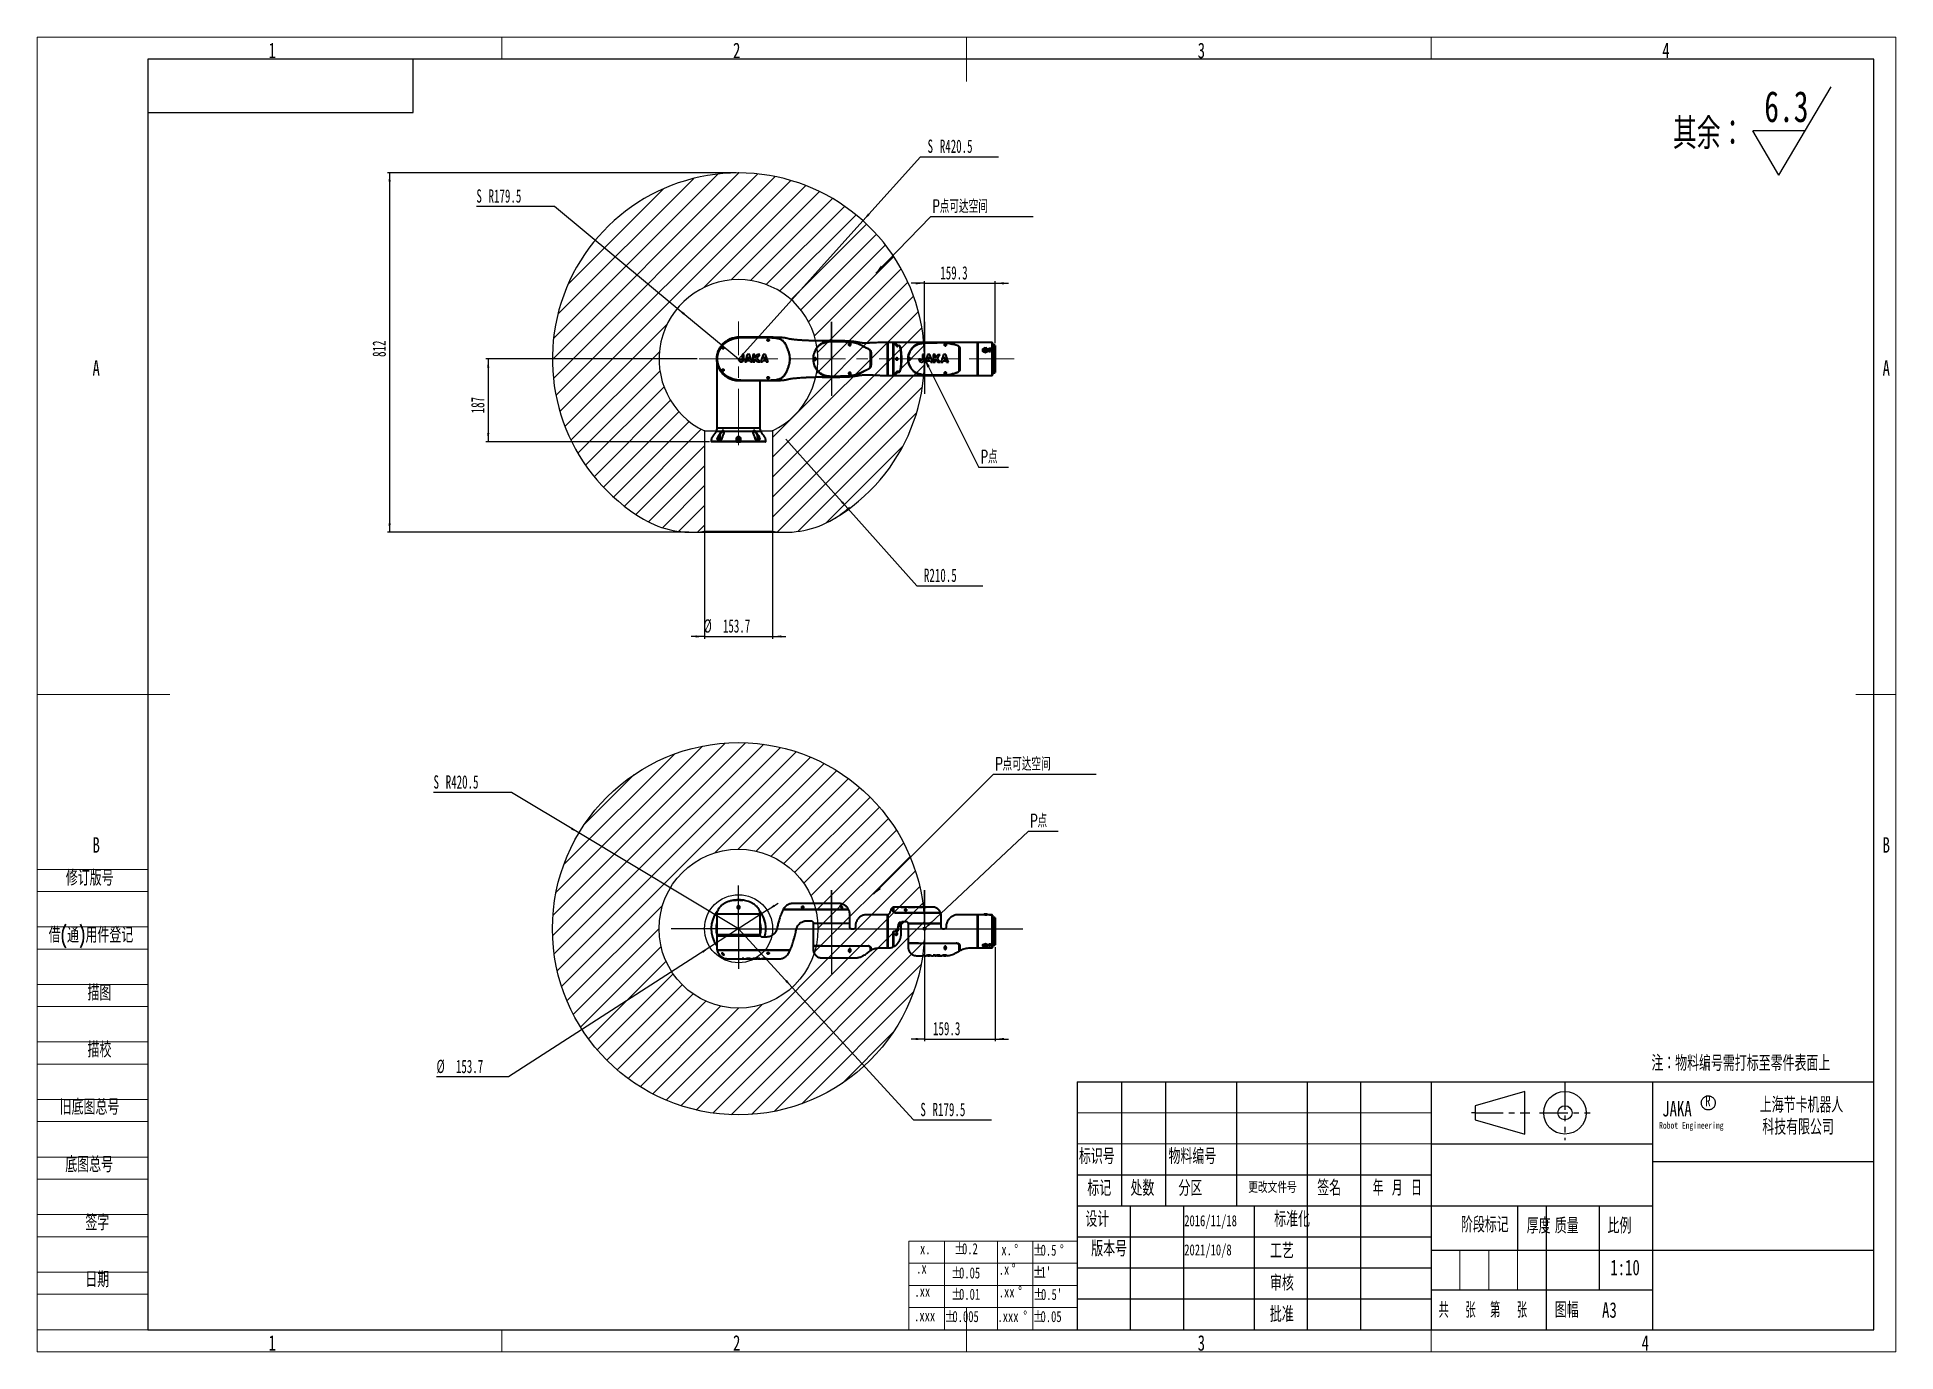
# Model space of a CAD drawing. Header units: millimetres. Extents: x 0 to 420, y 0 to 297.
import ezdxf

# ---------------------------------------------------------------- set-up
doc = ezdxf.new("R2010")
doc.units = ezdxf.units.MM
doc.header["$PDSIZE"] = -1
doc.linetypes.add('CENTERX2', pattern=[20.32, 12.7, -2.54, 2.54, -2.54])
doc.linetypes.add('PHANTOM', pattern=[12.7, 6.35, -1.27, 1.27, -1.27, 1.27, -1.27])
for name, color, linetype in [('中心线层', 1, 'CENTERX2'), ('文字层', 6, 'Continuous'), ('标注层', 3, 'Continuous'), ('细线层', 4, 'Continuous')]:
    doc.layers.add(name, color=color, linetype=linetype)
doc.styles.add('SLDTEXTSTYLE0', font='TXT', dxfattribs={"width": 0.7, "bigfont": 'bigfont'})
doc.styles.add('SLDTEXTSTYLE1', font='TXT', dxfattribs={"width": 0.7})
doc.styles.add('SLDTEXTSTYLE2', font='TXT', dxfattribs={"width": 0.62, "bigfont": 'bigfont'})
doc.styles.add('SLDTEXTSTYLE3', font='TXT', dxfattribs={"width": 0.6, "bigfont": 'bigfont'})
doc.styles.add('SLDTEXTSTYLE4', font='TXT', dxfattribs={"width": 0.605})
doc.styles.add('SLDTEXTSTYLE5', font='TXT', dxfattribs={"width": 0.605, "bigfont": 'bigfont'})
doc.dimstyles.new('SLDDIMSTYLE0', dxfattribs={"dimtxt": 3, "dimasz": 2, "dimexe": 0, "dimexo": 0.0625, "dimgap": 0.75, "dimtad": 2, "dimdec": 1, "dimlfac": 10, "dimrnd": 1e-09, "dimzin": 12, "dimdsep": 46, "dimtxsty": 'SLDTEXTSTYLE4', "dimsah": 1, "dimcen": 0.09, "dimadec": 0, "dimazin": 3, "dimtfac": 1, "dimtmove": 0, "dimatfit": 0, "dimfxl": 0, "dimfrac": 2, "dimtolj": 1, "dimtzin": 12, "dimarcsym": 0})
doc.dimstyles.new('SLDDIMSTYLE1', dxfattribs={"dimtxt": 3, "dimasz": 2, "dimexe": 0, "dimexo": 0.0625, "dimgap": 0.75, "dimtad": 0, "dimtih": 1, "dimtoh": 1, "dimdec": 1, "dimlfac": 10, "dimrnd": 1e-09, "dimzin": 12, "dimdsep": 46, "dimtxsty": 'SLDTEXTSTYLE4', "dimsah": 1, "dimcen": 0, "dimadec": 0, "dimazin": 3, "dimtfac": 1, "dimtofl": 0, "dimtmove": 0, "dimatfit": 3, "dimfxl": 0, "dimfrac": 2, "dimtolj": 1, "dimtzin": 12, "dimarcsym": 0})
doc.dimstyles.new('SLDDIMSTYLE2', dxfattribs={"dimtxt": 3, "dimasz": 2, "dimexe": 0, "dimexo": 0.0625, "dimgap": 0.75, "dimtad": 0, "dimtih": 1, "dimtoh": 1, "dimdec": 1, "dimlfac": 10, "dimrnd": 1e-09, "dimzin": 12, "dimdsep": 46, "dimtxsty": 'SLDTEXTSTYLE4', "dimsah": 1, "dimcen": 0, "dimadec": 0, "dimazin": 3, "dimtfac": 1, "dimtofl": 0, "dimtmove": 0, "dimatfit": 3, "dimfxl": 0, "dimfrac": 2, "dimtolj": 1, "dimtzin": 12, "dimarcsym": 0})
doc.dimstyles.new('SLDDIMSTYLE3', dxfattribs={"dimtxt": 3, "dimasz": 2, "dimexe": 0, "dimexo": 0.0625, "dimgap": 0.75, "dimtad": 2, "dimdec": 0, "dimlfac": 10, "dimrnd": 1e-09, "dimzin": 12, "dimdsep": 46, "dimtxsty": 'SLDTEXTSTYLE4', "dimsah": 1, "dimcen": 0.09, "dimadec": 0, "dimazin": 3, "dimtfac": 1, "dimtofl": 0, "dimtmove": 0, "dimatfit": 3, "dimfxl": 0, "dimfrac": 2, "dimtolj": 1, "dimtzin": 12, "dimarcsym": 0})
doc.dimstyles.new('SLDDIMSTYLE4', dxfattribs={"dimtxt": 3, "dimasz": 2, "dimexe": 0, "dimexo": 0.0625, "dimgap": 0.75, "dimtad": 2, "dimdec": 1, "dimlfac": 10, "dimrnd": 1e-09, "dimzin": 12, "dimdsep": 46, "dimtxsty": 'SLDTEXTSTYLE4', "dimsah": 1, "dimcen": 0.09, "dimadec": 0, "dimazin": 3, "dimtfac": 1, "dimtofl": 0, "dimtmove": 0, "dimatfit": 3, "dimfxl": 0, "dimfrac": 2, "dimtolj": 1, "dimtzin": 12, "dimarcsym": 0})
doc.dimstyles.new('SLDDIMSTYLE5', dxfattribs={"dimtxt": 0.18, "dimasz": 2, "dimexe": 0, "dimexo": 0.0625, "dimgap": 0, "dimtad": 0, "dimtih": 1, "dimtoh": 1, "dimdec": 0, "dimrnd": 1e-09, "dimzin": 0, "dimdsep": 46, "dimtxsty": 'Standard', "dimsah": 1, "dimcen": 0.09, "dimadec": 0, "dimazin": 0, "dimtfac": 2, "dimtdec": 0, "dimtofl": 0, "dimtmove": 0, "dimatfit": 3, "dimfxl": 0, "dimfrac": 2, "dimtolj": 1, "dimtzin": 0, "dimarcsym": 0})
doc.dimstyles.new('SLDDIMSTYLE6', dxfattribs={"dimtxt": 3, "dimasz": 2, "dimexe": 0, "dimexo": 0.0625, "dimgap": 0.75, "dimtad": 0, "dimtih": 1, "dimtoh": 1, "dimdec": 1, "dimlfac": 10, "dimrnd": 1e-09, "dimzin": 12, "dimdsep": 46, "dimtxsty": 'SLDTEXTSTYLE4', "dimsah": 1, "dimcen": 0, "dimadec": 0, "dimazin": 3, "dimtfac": 1, "dimtofl": 0, "dimtmove": 0, "dimatfit": 3, "dimfxl": 0, "dimfrac": 2, "dimtolj": 1, "dimtzin": 12, "dimarcsym": 0})
doc.dimstyles.new('SLDDIMSTYLE7', dxfattribs={"dimtxt": 3, "dimasz": 2, "dimexe": 0, "dimexo": 0.0625, "dimgap": 0.75, "dimtad": 0, "dimtih": 1, "dimtoh": 1, "dimdec": 1, "dimlfac": 10, "dimrnd": 1e-09, "dimzin": 12, "dimdsep": 46, "dimtxsty": 'SLDTEXTSTYLE4', "dimsah": 1, "dimcen": 0, "dimadec": 0, "dimazin": 3, "dimtfac": 1, "dimtofl": 0, "dimtmove": 0, "dimatfit": 3, "dimfxl": 0, "dimfrac": 2, "dimtolj": 1, "dimtzin": 12, "dimarcsym": 0})
doc.dimstyles.new('SLDDIMSTYLE8', dxfattribs={"dimtxt": 3, "dimasz": 2, "dimexe": 0, "dimexo": 0.0625, "dimgap": 0.75, "dimtad": 0, "dimtih": 1, "dimtoh": 1, "dimdec": 1, "dimlfac": 10, "dimrnd": 1e-09, "dimzin": 12, "dimdsep": 46, "dimtxsty": 'SLDTEXTSTYLE4', "dimsah": 1, "dimcen": 0, "dimadec": 0, "dimazin": 3, "dimtfac": 1, "dimtmove": 0, "dimatfit": 3, "dimfxl": 0, "dimfrac": 2, "dimtolj": 1, "dimtzin": 12, "dimarcsym": 0})

msp = doc.modelspace()

# ---------------------------------------------------------------- texts
at = {"color": 5, "linetype": 'Continuous', "lineweight": 18, "char_height": 3.5, "attachment_point": 2, "style": 'SLDTEXTSTYLE1'}
for s, insert in [('1', (53.118, 295.762)), ('2', (158.075, 295.762)), ('3', (263.074, 295.762)), ('4', (368.063, 295.762)), ('A', (13.337, 224.012)), ('A', (417.837, 224.012)), ('B', (13.343, 116.262)), ('B', (417.843, 116.262)), ('1', (53.118, 3.762)), ('2', (158.075, 3.762)), ('3', (263.074, 3.762)), ('4', (363.399, 3.773))]:
    msp.add_mtext(s, dxfattribs=dict(at, insert=insert))
at = {"color": 2, "linetype": 'Continuous', "lineweight": 18, "char_height": 3.5}
for s, insert, attachment_point, style in [('\\M+18F43订\\M+194C5\\M+18D86', (6.476, 108.811), 1, 'SLDTEXTSTYLE0'), ('\\M+18ED8(\\M+192CA)\\M+19770\\M+18C8F\\M+1936F记', (2.593, 95.912), 1, 'SLDTEXTSTYLE0'), ('\\M+19560图', (14.068, 82.856), 2, 'SLDTEXTSTYLE0'), ('\\M+19560\\M+18D5A', (14.079, 70.006), 2, 'SLDTEXTSTYLE0'), ('\\M+18B8C\\M+192EA图总\\M+18D86', (5.089, 57.048), 1, 'SLDTEXTSTYLE0'), ('\\M+192EA图总\\M+18D86', (6.353, 44.073), 1, 'SLDTEXTSTYLE0'), ('签\\M+18E9A', (13.585, 30.944), 2, 'SLDTEXTSTYLE0'), ('\\M+193FA\\M+18AFA', (13.568, 18.082), 2, 'SLDTEXTSTYLE0'), ('1:10', (358.814, 20.807), 2, 'SLDTEXTSTYLE1'), ('A3', (355.283, 11.201), 2, 'SLDTEXTSTYLE1')]:
    msp.add_mtext(s, dxfattribs=dict(at, insert=insert, attachment_point=attachment_point, style=style))
at = {"color": 4, "linetype": 'Continuous', "lineweight": 18, "attachment_point": 2}
for s, insert, char_height, style in [('标记', (240.005, 38.717), 3.5, 'SLDTEXTSTYLE0'), ('处\\M+19094', (249.746, 38.717), 3.5, 'SLDTEXTSTYLE0'), ('\\M+195AA\\M+18BE6', (260.595, 38.717), 3.5, 'SLDTEXTSTYLE0'), ('\\M+18D58\\M+189FC\\M+195B6\\M+18C8F\\M+18D86', (279.139, 38.408), 2.5, 'SLDTEXTSTYLE0'), ('签\\M+196BC', (291.958, 38.783), 3.5, 'SLDTEXTSTYLE0'), ('\\M+1944E \\M+18C8E \\M+193FA', (307.338, 38.783), 3.5, 'SLDTEXTSTYLE2'), ('设计', (239.564, 31.72), 3.5, 'SLDTEXTSTYLE0'), ('标\\M+18F79\\M+189BB', (283.571, 31.72), 3.5, 'SLDTEXTSTYLE0'), ('阶\\M+19269标记', (327.127, 30.47), 3.5, 'SLDTEXTSTYLE0'), ('质\\M+197CA', (345.633, 30.227), 3.5, 'SLDTEXTSTYLE0'), ('\\M+194E4\\M+197E1', (357.548, 30.227), 3.5, 'SLDTEXTSTYLE0'), ('\\M+194C5\\M+1967B\\M+18D86', (242.226, 25.051), 3.5, 'SLDTEXTSTYLE0'), ('\\M+18D48艺', (281.274, 24.556), 3.5, 'SLDTEXTSTYLE0'), ('审\\M+18A6A', (281.272, 17.316), 3.5, 'SLDTEXTSTYLE0'), ('\\M+194E1\\M+18F79', (281.237, 10.24), 3.5, 'SLDTEXTSTYLE0'), ('\\M+18BA4  张', (320.864, 11.186), 3.5, 'SLDTEXTSTYLE3'), ('\\M+191E6  张', (332.497, 11.186), 3.5, 'SLDTEXTSTYLE3'), ('图\\M+1959D', (345.634, 11.201), 3.5, 'SLDTEXTSTYLE0')]:
    msp.add_mtext(s, dxfattribs=dict(at, insert=insert, char_height=char_height, style=style))
at = {"color": 190, "linetype": 'Continuous', "lineweight": 18, "char_height": 2.5, "attachment_point": 1, "style": 'SLDTEXTSTYLE1'}
for s, insert in [('x.', (199.496, 24.548)), ('.x', (198.632, 20.176)), ('.xx', (198.232, 14.929)), ('.xxx', (198.164, 9.395))]:
    msp.add_mtext(s, dxfattribs=dict(at, insert=insert))
at = {"layer": '中心线层', "attachment_point": 1, "style": 'SLDTEXTSTYLE1'}
for s, insert, char_height in [('JAKA', (367.209, 56.667), 3.5), ('R', (376.965, 57.946), 2.5), ('Robot Engineering', (366.507, 51.908), 1.5)]:
    msp.add_mtext(s, dxfattribs=dict(at, insert=insert, char_height=char_height))
at = {"layer": '中心线层', "color": 4, "char_height": 3.5, "style": 'SLDTEXTSTYLE0'}
for s, insert, attachment_point in [('标识\\M+18D86', (235.411, 45.902), 1), ('\\M+195A8\\M+197BF编\\M+18D86', (255.647, 45.902), 1), ('\\M+18CFA\\M+19378', (339.287, 30.227), 2)]:
    msp.add_mtext(s, dxfattribs=dict(at, insert=insert, attachment_point=attachment_point))
at = {"layer": '中心线层', "color": 2, "char_height": 2.5, "attachment_point": 1, "style": 'SLDTEXTSTYLE1'}
for s, insert in [('2016/11/18', (259.203, 30.872)), ('2021/10/8', (259.203, 24.282))]:
    msp.add_mtext(s, dxfattribs=dict(at, insert=insert))
at = {"layer": '文字层', "insert": (364.758, 66.957), "char_height": 3.5, "attachment_point": 1, "style": 'SLDTEXTSTYLE0'}
msp.add_mtext('\\M+1928D\\M+18146\\M+195A8\\M+197BF编\\M+18D86\\M+18EF9\\M+191C5标\\M+18E8A\\M+197EB\\M+18C8F\\M+1955C\\M+196CA\\M+18FE3', dxfattribs=at)
at = {"layer": '标注层', "insert": (369.628, 278.72), "char_height": 7, "attachment_point": 1, "style": 'SLDTEXTSTYLE0'}
msp.add_mtext('\\M+191B4\\M+1975D\\M+18146', dxfattribs=at)

# ---------------------------------------------------------------- blocks, each defined once
blk = doc.blocks.new('SW_NOTE_0')
at = {"layer": '文字层', "color": 0, "char_height": 3.5, "attachment_point": 2, "style": 'SLDTEXTSTYLE0'}
for s, insert in [('\\M+18FE3\\M+18A43节卡\\M+18AF7\\M+18AED\\M+1906C', (16.08, 4.51)), ('\\M+189C8\\M+18B5A\\M+1974C\\M+18CC0\\M+18CF6\\M+18E69', (15.31, -0.49))]:
    blk.add_mtext(s, dxfattribs=dict(at, insert=insert))
blk = doc.blocks.new('SW_NOTE_1')
at = {"color": 0, "linetype": 'Continuous', "lineweight": 18, "char_height": 2.5, "attachment_point": 1, "style": 'SLDTEXTSTYLE1'}
for s, insert in [('%%p', (0, 3.22)), ('0.05', (1.75, 3.22))]:
    blk.add_mtext(s, dxfattribs=dict(at, insert=insert))
blk = doc.blocks.new('SW_NOTE_2')
at = {"color": 0, "linetype": 'Continuous', "lineweight": 18, "char_height": 2.5, "attachment_point": 1, "style": 'SLDTEXTSTYLE1'}
for s, insert in [('%%p', (0, 3.22)), ("0.5'", (1.75, 3.22))]:
    blk.add_mtext(s, dxfattribs=dict(at, insert=insert))
blk = doc.blocks.new('SW_NOTE_3')
at = {"color": 0, "linetype": 'Continuous', "lineweight": 18, "char_height": 2.5, "attachment_point": 1, "style": 'SLDTEXTSTYLE1'}
for s, insert in [('%%p', (0, 3.22)), ("1'", (1.75, 3.22))]:
    blk.add_mtext(s, dxfattribs=dict(at, insert=insert))
blk = doc.blocks.new('SW_NOTE_4')
at = {"color": 0, "linetype": 'Continuous', "lineweight": 18, "char_height": 2.5, "attachment_point": 1, "style": 'SLDTEXTSTYLE1'}
for s, insert in [('x.', (0, 3.22)), ('%%d', (2.91, 3.22))]:
    blk.add_mtext(s, dxfattribs=dict(at, insert=insert))
blk = doc.blocks.new('SW_NOTE_5')
at = {"color": 0, "linetype": 'Continuous', "lineweight": 18, "char_height": 2.5, "attachment_point": 1, "style": 'SLDTEXTSTYLE1'}
for s, insert in [('.xxx', (0, 3.22)), ('%%d', (5.82, 3.22))]:
    blk.add_mtext(s, dxfattribs=dict(at, insert=insert))
blk = doc.blocks.new('SW_NOTE_6')
at = {"color": 0, "linetype": 'Continuous', "lineweight": 18, "char_height": 2.5, "attachment_point": 1, "style": 'SLDTEXTSTYLE1'}
for s, insert in [('.xx', (0, 3.22)), ('%%d', (4.36, 3.22))]:
    blk.add_mtext(s, dxfattribs=dict(at, insert=insert))
blk = doc.blocks.new('SW_NOTE_7')
at = {"color": 0, "linetype": 'Continuous', "lineweight": 18, "char_height": 2.5, "attachment_point": 1, "style": 'SLDTEXTSTYLE1'}
for s, insert in [('.x', (0, 3.22)), ('%%d', (2.91, 3.22))]:
    blk.add_mtext(s, dxfattribs=dict(at, insert=insert))
blk = doc.blocks.new('SW_NOTE_8')
at = {"color": 0, "linetype": 'Continuous', "lineweight": 18, "char_height": 2.5, "attachment_point": 1, "style": 'SLDTEXTSTYLE1'}
for s, insert in [('%%p', (0, 3.22)), ('0.5', (1.75, 3.22)), ('%%d', (6.11, 3.22))]:
    blk.add_mtext(s, dxfattribs=dict(at, insert=insert))
blk = doc.blocks.new('SW_NOTE_9')
at = {"color": 0, "linetype": 'Continuous', "lineweight": 18, "char_height": 2.5, "attachment_point": 1, "style": 'SLDTEXTSTYLE1'}
for s, insert in [('%%p', (0, 3.22)), ('0.005', (1.75, 3.22))]:
    blk.add_mtext(s, dxfattribs=dict(at, insert=insert))
blk = doc.blocks.new('SW_NOTE_10')
at = {"color": 0, "linetype": 'Continuous', "lineweight": 18, "char_height": 2.5, "attachment_point": 1, "style": 'SLDTEXTSTYLE1'}
for s, insert in [('%%p', (0, 3.22)), ('0.01', (1.75, 3.22))]:
    blk.add_mtext(s, dxfattribs=dict(at, insert=insert))
blk = doc.blocks.new('SW_NOTE_11')
at = {"color": 0, "linetype": 'Continuous', "lineweight": 18, "char_height": 2.5, "attachment_point": 1, "style": 'SLDTEXTSTYLE1'}
for s, insert in [('%%p', (0, 3.22)), ('0.05', (1.75, 3.22))]:
    blk.add_mtext(s, dxfattribs=dict(at, insert=insert))
blk = doc.blocks.new('SW_NOTE_12')
at = {"color": 0, "linetype": 'Continuous', "lineweight": 18, "char_height": 2.5, "attachment_point": 1, "style": 'SLDTEXTSTYLE1'}
for s, insert in [('%%p', (0, 3.22)), ('0.2', (1.75, 3.22))]:
    blk.add_mtext(s, dxfattribs=dict(at, insert=insert))
blk = doc.blocks.new('SW_SFSYMBOL_0')
at = {"layer": '标注层', "color": 0}
for p, q in [((3.3, -10), (15.1, 10)), ((3.3, -10), (-2.6, 0)), ((9.2, 0), (-2.6, 0))]:
    blk.add_line(p, q, dxfattribs=at)
at = {"layer": '标注层', "color": 0, "insert": (0, 9.02), "char_height": 7, "attachment_point": 1, "style": 'SLDTEXTSTYLE1'}
blk.add_mtext('6.3', dxfattribs=at)
blk = doc.blocks.new('_D')
at = {"layer": '细线层'}
for p, q in [((200.53, 241.4), (197.53, 241.4)), ((200.53, 224.81), (200.53, 241.9)), ((200.53, 241.4), (216.46, 241.4)), ((216.46, 227.86), (216.46, 241.9)), ((216.46, 241.4), (219.46, 241.4))]:
    blk.add_line(p, q, dxfattribs=at)
for points in [[(200.53, 241.4), (198.53, 241.65), (198.53, 241.15)], [(216.46, 241.4), (218.46, 241.15), (218.46, 241.65)]]:
    blk.add_solid(points, dxfattribs=at)
at = {"layer": '细线层', "insert": (204.08, 245.27), "char_height": 3, "attachment_point": 1, "style": 'SLDTEXTSTYLE4'}
blk.add_mtext('159.3', dxfattribs=at)
blk = doc.blocks.new('_D_1')
at = {"layer": '细线层'}
for p, q in [((116.88, 258.75), (99.25, 258.75)), ((144.65, 235.73), (116.88, 258.75)), ((158.47, 224.28), (144.65, 235.73))]:
    blk.add_line(p, q, dxfattribs=at)
blk.add_solid([(144.65, 235.73), (146.03, 234.26), (146.35, 234.65)], dxfattribs=at)
at = {"layer": '细线层', "char_height": 3, "attachment_point": 1, "style": 'SLDTEXTSTYLE4'}
for s, insert in [('S', (99.25, 262.62)), ('R179.5', (102, 262.62))]:
    blk.add_mtext(s, dxfattribs=dict(at, insert=insert))
blk = doc.blocks.new('_D_2')
at = {"layer": '细线层'}
for p, q in [((186.6, 255.53), (199.63, 270)), ((199.63, 270), (217.25, 270)), ((158.47, 224.28), (186.6, 255.53))]:
    blk.add_line(p, q, dxfattribs=at)
blk.add_solid([(186.6, 255.53), (188.13, 256.85), (187.75, 257.18)], dxfattribs=at)
at = {"layer": '细线层', "char_height": 3, "attachment_point": 1, "style": 'SLDTEXTSTYLE4'}
for s, insert in [('S', (201.21, 273.87)), ('R420.5', (203.96, 273.87))]:
    blk.add_mtext(s, dxfattribs=dict(at, insert=insert))
blk = doc.blocks.new('_D_3')
at = {"layer": '细线层'}
for p, q in [((157.97, 266.33), (79.14, 266.33)), ((79.64, 266.33), (79.64, 185.16)), ((147.27, 185.16), (79.14, 185.16))]:
    blk.add_line(p, q, dxfattribs=at)
for points in [[(79.64, 266.33), (79.39, 264.33), (79.89, 264.33)], [(79.64, 185.16), (79.89, 187.16), (79.39, 187.16)]]:
    blk.add_solid(points, dxfattribs=at)
at = {"layer": '细线层', "insert": (75.78, 224.76), "char_height": 3, "attachment_point": 1, "rotation": 90, "style": 'SLDTEXTSTYLE4'}
blk.add_mtext('812', dxfattribs=at)
blk = doc.blocks.new('_D_4')
at = {"layer": '细线层'}
for p, q in [((150.8, 207.55), (150.8, 161.11)), ((166.17, 207.56), (166.17, 161.11)), ((150.8, 161.61), (147.8, 161.61)), ((150.8, 161.61), (166.17, 161.61)), ((166.17, 161.61), (169.17, 161.61))]:
    blk.add_line(p, q, dxfattribs=at)
for points in [[(150.8, 161.61), (148.8, 161.86), (148.8, 161.36)], [(166.17, 161.61), (168.17, 161.36), (168.17, 161.86)]]:
    blk.add_solid(points, dxfattribs=at)
at = {"layer": '细线层', "char_height": 3, "attachment_point": 1, "style": 'SLDTEXTSTYLE4'}
for s, insert in [('%%c', (150.59, 165.48)), ('153.7', (154.96, 165.48))]:
    blk.add_mtext(s, dxfattribs=dict(at, insert=insert))
blk = doc.blocks.new('_D_5')
at = {"layer": '细线层'}
for p, q in [((169.18, 206.21), (183.2, 190.51)), ((183.2, 190.51), (198.79, 173.07)), ((198.79, 173.07), (213.67, 173.07))]:
    blk.add_line(p, q, dxfattribs=at)
blk.add_arc((169.18, 206.21), 21.05, 302.0076, 313.1487, dxfattribs=at)
blk.add_solid([(183.2, 190.51), (182.06, 192.17), (181.68, 191.84)], dxfattribs=at)
at = {"layer": '细线层', "insert": (200.38, 176.94), "char_height": 3, "attachment_point": 1, "style": 'SLDTEXTSTYLE4'}
blk.add_mtext('R210.5', dxfattribs=at)
blk = doc.blocks.new('_D_6')
at = {"layer": '细线层'}
for p, q in [((149.12, 224.31), (101.42, 224.31)), ((101.92, 224.31), (101.92, 205.61)), ((151.89, 205.61), (101.42, 205.61))]:
    blk.add_line(p, q, dxfattribs=at)
for points in [[(101.92, 224.31), (101.67, 222.31), (102.17, 222.31)], [(101.92, 205.61), (102.17, 207.61), (101.67, 207.61)]]:
    blk.add_solid(points, dxfattribs=at)
at = {"layer": '细线层', "insert": (98.05, 212.02), "char_height": 3, "attachment_point": 1, "rotation": 90, "style": 'SLDTEXTSTYLE4'}
blk.add_mtext('187', dxfattribs=at)
blk = doc.blocks.new('SW_NOTE_13')
at = {"layer": '细线层', "color": 0}
blk.add_line((6.75, 0), (0, 0), dxfattribs=at)
at = {"layer": '细线层', "color": 0, "insert": (0.45, 3.91), "char_height": 3, "attachment_point": 1, "style": 'SLDTEXTSTYLE5'}
blk.add_mtext('P\\M+1935F', dxfattribs=at)
blk = doc.blocks.new('SW_NOTE_14')
at = {"layer": '细线层', "color": 0}
blk.add_line((23.25, 0), (0, 0), dxfattribs=at)
at = {"layer": '细线层', "color": 0, "insert": (0.46, 3.88), "char_height": 3, "attachment_point": 1, "style": 'SLDTEXTSTYLE5'}
blk.add_mtext('P\\M+1935F\\M+189C2达\\M+18BF3间', dxfattribs=at)
blk = doc.blocks.new('SW_NOTE_15')
at = {"layer": '细线层', "color": 0}
blk.add_line((23.25, 0), (0, 0), dxfattribs=at)
at = {"layer": '细线层', "color": 0, "insert": (0.44, 3.91), "char_height": 3, "attachment_point": 1, "style": 'SLDTEXTSTYLE5'}
blk.add_mtext('P\\M+1935F\\M+189C2达\\M+18BF3间', dxfattribs=at)
blk = doc.blocks.new('_D_7')
at = {"layer": '细线层'}
for p, q in [((200.53, 96.59), (200.53, 70.16)), ((216.46, 91.44), (216.46, 70.16)), ((200.53, 70.66), (197.53, 70.66)), ((200.53, 70.66), (216.46, 70.66)), ((216.46, 70.66), (219.46, 70.66))]:
    blk.add_line(p, q, dxfattribs=at)
for points in [[(200.53, 70.66), (198.53, 70.91), (198.53, 70.41)], [(216.46, 70.66), (218.46, 70.41), (218.46, 70.91)]]:
    blk.add_solid(points, dxfattribs=at)
at = {"layer": '细线层', "insert": (202.44, 74.53), "char_height": 3, "attachment_point": 1, "style": 'SLDTEXTSTYLE4'}
blk.add_mtext('159.3', dxfattribs=at)
blk = doc.blocks.new('_D_8')
at = {"layer": '细线层'}
for p, q in [((107.2, 126.37), (89.57, 126.37)), ((122.43, 117.23), (107.2, 126.37)), ((158.48, 95.59), (122.43, 117.23))]:
    blk.add_line(p, q, dxfattribs=at)
blk.add_solid([(122.43, 117.23), (120.84, 118.47), (120.59, 118.04)], dxfattribs=at)
at = {"layer": '细线层', "char_height": 3, "attachment_point": 1, "style": 'SLDTEXTSTYLE4'}
for s, insert in [('S', (89.57, 130.24)), ('R420.5', (92.32, 130.24))]:
    blk.add_mtext(s, dxfattribs=dict(at, insert=insert))
blk = doc.blocks.new('_D_9')
at = {"layer": '细线层'}
for p, q in [((158.48, 95.59), (170.6, 82.34)), ((170.6, 82.34), (197.99, 52.38)), ((197.99, 52.38), (215.62, 52.38))]:
    blk.add_line(p, q, dxfattribs=at)
blk.add_solid([(170.6, 82.34), (169.43, 83.99), (169.06, 83.65)], dxfattribs=at)
at = {"layer": '细线层', "char_height": 3, "attachment_point": 1, "style": 'SLDTEXTSTYLE4'}
for s, insert in [('S', (199.58, 56.24)), ('R179.5', (202.33, 56.24))]:
    blk.add_mtext(s, dxfattribs=dict(at, insert=insert))
blk = doc.blocks.new('_D_10')
at = {"layer": '细线层'}
for p, q in [((164.94, 99.75), (167.47, 101.38)), ((164.94, 99.75), (152.02, 91.43)), ((152.02, 91.43), (106.52, 62.11)), ((106.52, 62.11), (90.25, 62.11))]:
    blk.add_line(p, q, dxfattribs=at)
for points in [[(164.94, 99.75), (166.76, 100.62), (166.49, 101.04)], [(152.02, 91.43), (150.21, 90.55), (150.48, 90.13)]]:
    blk.add_solid(points, dxfattribs=at)
at = {"layer": '细线层', "char_height": 3, "attachment_point": 1, "style": 'SLDTEXTSTYLE4'}
for s, insert in [('%%c', (90.25, 65.98)), ('153.7', (94.62, 65.98))]:
    blk.add_mtext(s, dxfattribs=dict(at, insert=insert))
blk = doc.blocks.new('SW_NOTE_16')
at = {"layer": '细线层', "color": 0}
blk.add_line((6.75, 0), (0, 0), dxfattribs=at)
at = {"layer": '细线层', "color": 0, "insert": (0.47, 3.89), "char_height": 3, "attachment_point": 1, "style": 'SLDTEXTSTYLE5'}
blk.add_mtext('P\\M+1935F', dxfattribs=at)

# ---------------------------------------------------------------- dimensions: what is measured, and where the dimension line sits
at = {"layer": '细线层'}
for center, mpoint, dimstyle, picture, middle in [((158.471, 224.276), (186.601, 255.531), 'SLDDIMSTYLE2', '_D_2', (209.232, 272.305)), ((158.471, 224.276), (144.651, 235.73), 'SLDDIMSTYLE1', '_D_1', (107.271, 261.052)), ((158.484, 95.588), (122.429, 117.228), 'SLDDIMSTYLE6', '_D_8', (97.591, 128.671)), ((158.484, 95.588), (170.596, 82.341), 'SLDDIMSTYLE7', '_D_9', (207.597, 54.679))]:
    dim = msp.add_radius_dim(center=center, mpoint=mpoint, text='S<>', dimstyle=dimstyle, dxfattribs=at)
    dim.commit()
    dim.dimension.update_dxf_attribs({"geometry": picture, "text_midpoint": middle, "dimtype": 164})
for base, p1, p2, angle, dimstyle, picture, middle in [((79.643, 185.159), (158.471, 266.326), (147.766, 185.159), 90, 'SLDDIMSTYLE3', '_D_3', (79.643, 228.197)), ((216.464, 241.4), (200.534, 224.309), (216.464, 227.359), 0, 'SLDDIMSTYLE0', '_D', (209.232, 241.4)), ((101.916, 205.609), (149.62, 224.309), (152.386, 205.609), 90, 'SLDDIMSTYLE4', '_D_6', (101.916, 215.457)), ((216.464, 70.663), (200.534, 97.093), (216.464, 91.938), 0, 'SLDDIMSTYLE0', '_D_7', (207.597, 70.663))]:
    dim = msp.add_linear_dim(base=base, p1=p1, p2=p2, angle=angle, dimstyle=dimstyle, dxfattribs=at)
    dim.commit()
    dim.dimension.update_dxf_attribs({"geometry": picture, "text_midpoint": middle, "dimtype": 160})
dim = msp.add_linear_dim(base=(166.169, 161.609), p1=(150.799, 208.048), p2=(166.169, 208.06), text='%%c<>', dimstyle='SLDDIMSTYLE0', dxfattribs=at)
dim.commit()
dim.dimension.update_dxf_attribs({"geometry": '_D_4', "text_midpoint": (157.929, 161.609), "dimtype": 160})
dim = msp.add_radius_dim(center=(169.176, 206.209), mpoint=(183.203, 190.514), dimstyle='SLDDIMSTYLE1', dxfattribs=at)
dim.commit()
dim.dimension.update_dxf_attribs({"geometry": '_D_5', "text_midpoint": (207.026, 175.37), "dimtype": 164})
dim = msp.add_diameter_dim_2p(p1=(152.024, 91.426), p2=(164.944, 99.751), dimstyle='SLDDIMSTYLE8', dxfattribs=at)
dim.commit()
dim.dimension.update_dxf_attribs({"geometry": '_D_10', "text_midpoint": (97.591, 64.546), "dimtype": 163})

# ---------------------------------------------------------------- hatches: boundary and pattern name
at = {"layer": '细线层'}
h = msp.add_hatch(dxfattribs=at)
h.set_pattern_fill('ANSI31', color=256, style=0)
edge = h.paths.add_edge_path(flags=0)
edge.add_line((166.169, 208.06), (166.144, 185.378))
edge.add_arc((169.176, 206.209), 21.05, 261.71786, 300.64689)
edge.add_arc((158.471, 224.276), 42.05, 300.64689, 599.35311)
edge.add_arc((147.766, 206.209), 21.05, 239.35311, 278.28214)
edge.add_line((150.799, 185.378), (150.799, 208.048))
edge.add_arc((158.471, 224.276), 17.95, -64.60462, 244.69701, ccw=False)
h = msp.add_hatch(color=256, dxfattribs=at)
edge = h.paths.add_edge_path(flags=0)
edge.add_arc((200.534, 224.309), 0.161, 0, 360)
h = msp.add_hatch(dxfattribs=at)
h.set_pattern_fill('ANSI31', color=256, style=0)
edge = h.paths.add_edge_path(flags=0)
edge.add_arc((158.484, 95.588), 42.05, 0, 360)
edge = h.paths.add_edge_path(flags=0)
edge.add_arc((158.484, 95.588), 17.95, 0, 360)
h = msp.add_hatch(color=256, dxfattribs=at)
edge = h.paths.add_edge_path(flags=0)
edge.add_arc((200.534, 95.588), 0.35, 0, 360)

# ---------------------------------------------------------------- linework, layer by layer
at = {"color": 1, "linetype": 'Continuous', "lineweight": 18}
for p, q in [((420, 297), (0, 297)), ((0, 297), (0, 0)), ((420, 148.5), (420, 297)), ((420, 0), (420, 148.5)), ((235, 54), (315, 54)), ((235, 47), (315, 47)), ((321.5, 23), (321.5, 14)), ((328, 23), (328, 14)), ((334.5, 23), (334.5, 14)), ((0, 0), (420, 0))]:
    msp.add_line(p, q, dxfattribs=at)
at = {"color": 190, "linetype": 'Continuous', "lineweight": 18}
for p, q in [((105, 292), (105, 297)), ((210, 297), (210, 292)), ((315, 297), (315, 292)), ((210, 292), (210, 287)), ((0, 148.5), (25, 148.5)), ((25, 148.5), (30, 148.5)), ((416, 148.5), (411, 148.5)), ((420, 148.5), (416, 148.5)), ((235, 25), (197, 25)), ((197, 25), (197, 20)), ((205, 20), (205, 25)), ((217, 20), (217, 25)), ((225, 20), (225, 25)), ((235, 25), (235, 5)), ((197, 5), (197, 20)), ((197, 20), (235, 20)), ((205, 20), (205, 5)), ((217, 20), (217, 5)), ((225, 20), (225, 5)), ((197, 15), (235, 15)), ((235, 10), (197, 10)), ((210, 5), (210, 10)), ((105, 0), (105, 5)), ((197, 5), (235, 5)), ((210, 0), (210, 5))]:
    msp.add_line(p, q, dxfattribs=at)
at = {"color": 190, "linetype": 'Continuous', "lineweight": 25}
for p, q in [((415, 292), (25, 292)), ((25, 292), (25, 5)), ((85, 280), (85, 292)), ((415, 5), (415, 292)), ((25, 280), (85, 280)), ((25, 5), (415, 5))]:
    msp.add_line(p, q, dxfattribs=at)
at = {"color": 7, "linetype": 'Continuous', "lineweight": 35}
for p, q in [((158.437, 229.206), (158.485, 229.205)), ((192.214, 227.109), (192.164, 227.109)), ((192.214, 228.059), (192.214, 220.559)), ((212.514, 220.559), (212.514, 228.059)), ((212.564, 227.109), (212.514, 227.109)), ((215.764, 228.059), (212.564, 228.059)), ((212.564, 228.059), (212.564, 220.559)), ((215.864, 227.959), (215.864, 220.659)), ((216.364, 227.459), (215.864, 227.459)), ((216.464, 227.359), (216.464, 221.259)), ((153.626, 223.794), (153.622, 223.734)), ((153.653, 223.601), (153.651, 223.545)), ((158.886, 224.276), (158.471, 224.276)), ((158.471, 224.276), (158.471, 224.255)), ((159.702, 225.315), (159.284, 225.315)), ((159.284, 225.315), (159.284, 224.254)), ((159.702, 224.302), (159.702, 225.315)), ((159.885, 223.642), (160.309, 223.642)), ((161.004, 225.313), (160.469, 225.313)), ((160.613, 224.309), (160.486, 223.948)), ((160.486, 223.948), (161.058, 223.948)), ((160.931, 224.309), (160.613, 224.309)), ((160.735, 224.88), (160.931, 224.309)), ((161.058, 223.948), (161.164, 223.642)), ((161.164, 223.642), (161.584, 223.642)), ((162.175, 225.311), (161.754, 225.311)), ((161.754, 223.64), (162.175, 223.64)), ((162.175, 224.574), (162.175, 225.311)), ((162.781, 225.306), (162.175, 224.574)), ((162.175, 224.372), (162.781, 223.64)), ((162.175, 223.64), (162.175, 224.372)), ((162.607, 224.473), (163.296, 225.306)), ((163.296, 223.64), (162.607, 224.473)), ((163.296, 225.306), (162.781, 225.306)), ((162.781, 223.64), (163.296, 223.64)), ((163.268, 225.306), (163.274, 225.28)), ((163.474, 223.642), (163.894, 223.642)), ((163.894, 223.642), (164, 223.948)), ((164, 223.948), (164.571, 223.948)), ((164.588, 225.313), (164.053, 225.313)), ((164.126, 224.309), (164.323, 224.88)), ((164.445, 224.309), (164.126, 224.309)), ((164.571, 223.948), (164.445, 224.309)), ((164.748, 223.642), (165.172, 223.642)), ((175.741, 224.535), (175.739, 224.496)), ((175.915, 226.422), (175.997, 226.543)), ((199.628, 224.243), (199.213, 224.243)), ((199.213, 224.243), (199.213, 224.222)), ((200.444, 225.281), (200.026, 225.281)), ((200.627, 223.609), (201.051, 223.609)), ((201.746, 225.279), (201.211, 225.279)), ((201.355, 224.276), (201.228, 223.914)), ((201.228, 223.914), (201.8, 223.914)), ((201.674, 224.276), (201.355, 224.276)), ((201.477, 224.846), (201.674, 224.276)), ((201.8, 223.914), (201.906, 223.609)), ((201.906, 223.609), (202.326, 223.609)), ((202.918, 225.278), (202.497, 225.278)), ((202.497, 223.606), (202.918, 223.606)), ((204.038, 225.273), (203.523, 225.273)), ((203.523, 223.607), (204.038, 223.607)), ((204.216, 223.609), (204.636, 223.609)), ((204.636, 223.609), (204.742, 223.914)), ((204.742, 223.914), (205.313, 223.914)), ((205.33, 225.279), (204.795, 225.279)), ((204.868, 224.276), (205.065, 224.846)), ((205.187, 224.276), (204.868, 224.276)), ((205.313, 223.914), (205.187, 224.276)), ((205.49, 223.609), (205.914, 223.609)), ((213.689, 226.086), (213.689, 226.507)), ((213.739, 226.478), (213.739, 226.062)), ((213.764, 226.179), (213.785, 226.189)), ((213.764, 226.009), (213.764, 226.179)), ((213.785, 226.28), (213.785, 225.993)), ((213.984, 226.301), (213.984, 226.038)), ((214.224, 226.106), (214.224, 226.066)), ((214.224, 225.943), (214.224, 226.066)), ((214.304, 226.066), (214.304, 226.106)), ((214.304, 226.066), (214.304, 225.943)), ((214.544, 226.038), (214.544, 226.301)), ((214.741, 225.991), (214.741, 225.991)), ((214.743, 225.994), (214.743, 226.28)), ((214.743, 226.189), (214.764, 226.179)), ((214.764, 226.179), (214.764, 226.009)), ((214.789, 226.062), (214.789, 226.478)), ((214.839, 226.507), (214.839, 226.086)), ((215.064, 226.51), (215.077, 226.527)), ((215.466, 226.324), (215.064, 226.51)), ((215.077, 226.527), (215.479, 226.342)), ((215.077, 226.527), (215.077, 226.504)), ((215.085, 226.647), (215.085, 226.622)), ((215.09, 226.219), (215.454, 226.219)), ((215.09, 226.176), (215.09, 226.219)), ((215.09, 226.198), (215.454, 226.198)), ((215.454, 226.176), (215.09, 226.176)), ((215.09, 226.055), (215.13, 226.055)), ((215.09, 225.858), (215.09, 226.055)), ((215.09, 226.037), (215.13, 226.037)), ((215.13, 225.858), (215.09, 225.858)), ((215.126, 226.622), (215.126, 226.647)), ((215.13, 225.979), (215.13, 226.055)), ((215.13, 225.979), (215.454, 225.979)), ((215.13, 225.979), (215.13, 225.962)), ((215.13, 225.962), (215.454, 225.962)), ((215.13, 225.858), (215.13, 225.936)), ((215.454, 225.936), (215.13, 225.936)), ((215.16, 226.466), (215.479, 226.32)), ((215.271, 226.738), (215.271, 226.712)), ((215.271, 226.569), (215.271, 226.594)), ((215.417, 226.622), (215.417, 226.647)), ((215.454, 226.176), (215.454, 226.219)), ((215.454, 225.936), (215.454, 225.979)), ((215.458, 226.647), (215.458, 226.622)), ((215.479, 226.342), (215.466, 226.324)), ((192.164, 221.509), (192.214, 221.509)), ((200.659, 220.567), (200.332, 220.577)), ((212.514, 221.509), (212.564, 221.509)), ((212.564, 220.559), (215.764, 220.559)), ((215.864, 221.159), (216.364, 221.159)), ((153.584, 208.709), (163.384, 208.709)), ((153.646, 206.109), (154.687, 206.109)), ((154.294, 207.194), (154.294, 206.109)), ((154.384, 208.759), (154.384, 208.709)), ((154.722, 207.909), (155.104, 207.909)), ((161.819, 207.909), (155.149, 207.909)), ((158.844, 205.959), (158.124, 205.959)), ((161.864, 207.909), (162.246, 207.909)), ((162.281, 206.109), (163.323, 206.109)), ((162.584, 208.709), (162.584, 208.759)), ((162.674, 207.194), (162.674, 206.109)), ((158.024, 205.609), (152.386, 205.609)), ((158.024, 205.609), (158.944, 205.609)), ((158.884, 205.629), (158.084, 205.629)), ((158.104, 205.649), (158.864, 205.649)), ((158.852, 205.669), (158.116, 205.669)), ((164.582, 205.609), (158.944, 205.609)), ((157.438, 102.007), (157.438, 102.006)), ((158.287, 102.084), (158.106, 102.076)), ((158.684, 102.085), (158.684, 102.052)), ((158.684, 102.052), (158.709, 102.051)), ((158.838, 102.069), (158.838, 102.079)), ((158.947, 102.062), (158.947, 102.072)), ((159.445, 102.024), (159.078, 102.064)), ((159.078, 102.064), (159.078, 102.064)), ((159.078, 102.063), (159.078, 102.063)), ((159.41, 102.024), (159.445, 102.021)), ((159.445, 102.022), (159.445, 102.022)), ((159.445, 102.021), (159.445, 102.021)), ((159.448, 102.022), (159.448, 102.023)), ((153.58, 98.843), (153.642, 98.849)), ((163.323, 99.386), (163.249, 99.477)), ((168.603, 100.003), (168.607, 100.003)), ((175.734, 96.838), (175.734, 96.788)), ((183.234, 96.788), (183.234, 96.838)), ((192.214, 97.788), (192.164, 97.788)), ((192.214, 98.738), (192.214, 91.238)), ((195.548, 100.44), (196.083, 100.44)), ((195.977, 100.488), (195.651, 100.488)), ((195.654, 100.472), (195.814, 100.465)), ((195.977, 100.486), (195.814, 100.475)), ((195.814, 100.465), (195.974, 100.475)), ((195.814, 100.465), (195.814, 100.475)), ((196.313, 100.478), (195.974, 100.478)), ((196.136, 100.476), (195.994, 100.476)), ((196.01, 100.478), (196.01, 100.488)), ((197.474, 100.488), (196.397, 100.488)), ((197.529, 100.488), (196.841, 100.441)), ((196.841, 100.441), (197.356, 100.441)), ((196.987, 100.441), (197.529, 100.478)), ((197.274, 96.793), (197.274, 96.743)), ((197.356, 100.441), (197.961, 100.487)), ((197.474, 100.485), (197.529, 100.488)), ((197.529, 100.478), (197.529, 100.488)), ((197.85, 100.478), (197.529, 100.478)), ((197.937, 100.487), (197.785, 100.478)), ((197.961, 100.487), (197.961, 100.44)), ((198.382, 100.478), (197.961, 100.478)), ((197.961, 100.44), (198.382, 100.44)), ((198.818, 100.488), (198.382, 100.488)), ((199.243, 100.478), (198.9, 100.478)), ((199.221, 100.476), (199.079, 100.476)), ((199.132, 100.44), (199.667, 100.439)), ((199.205, 100.478), (199.205, 100.488)), ((199.401, 100.475), (199.238, 100.486)), ((199.243, 100.475), (199.401, 100.465)), ((199.564, 100.484), (199.401, 100.475)), ((199.401, 100.465), (199.401, 100.475)), ((199.401, 100.465), (199.56, 100.474)), ((199.9, 100.479), (199.56, 100.478)), ((200.434, 100.489), (199.984, 100.489)), ((200.852, 100.479), (200.425, 100.479)), ((200.434, 100.478), (200.434, 100.488)), ((200.434, 100.483), (200.434, 100.438)), ((200.434, 100.428), (200.434, 100.472)), ((200.434, 100.438), (200.852, 100.437)), ((200.435, 100.476), (200.435, 100.486)), ((200.852, 100.477), (200.852, 100.487)), ((203.794, 96.743), (203.794, 96.793)), ((212.514, 91.238), (212.514, 98.738)), ((212.564, 97.788), (212.514, 97.788)), ((213.593, 98.738), (212.564, 98.738)), ((212.564, 98.738), (212.564, 91.238)), ((213.964, 98.828), (213.964, 98.695)), ((214.704, 98.695), (214.704, 98.828)), ((215.177, 98.738), (215.071, 98.738)), ((215.16, 98.734), (215.16, 98.738)), ((215.524, 98.734), (215.16, 98.734)), ((215.16, 98.732), (215.2, 98.732)), ((215.16, 98.712), (215.16, 98.732)), ((215.524, 98.712), (215.16, 98.712)), ((215.2, 98.736), (215.2, 98.737)), ((215.2, 98.736), (215.326, 98.736)), ((215.2, 98.734), (215.2, 98.736)), ((215.2, 98.717), (215.2, 98.732)), ((215.2, 98.717), (215.319, 98.717)), ((215.2, 98.717), (215.2, 98.712)), ((215.319, 98.729), (215.36, 98.729)), ((215.319, 98.717), (215.319, 98.729)), ((215.319, 98.717), (215.319, 98.712)), ((215.326, 98.736), (215.326, 98.738)), ((215.326, 98.734), (215.326, 98.736)), ((215.413, 98.738), (215.348, 98.738)), ((215.36, 98.738), (215.462, 98.738)), ((215.36, 98.717), (215.36, 98.729)), ((215.36, 98.717), (215.524, 98.717)), ((215.36, 98.717), (215.36, 98.712)), ((215.366, 98.736), (215.366, 98.738)), ((215.524, 98.738), (215.366, 98.738)), ((215.366, 98.736), (215.524, 98.736)), ((215.366, 98.736), (215.366, 98.734)), ((215.764, 98.738), (215.517, 98.738)), ((215.524, 98.734), (215.524, 98.736)), ((215.524, 98.712), (215.524, 98.717)), ((215.864, 98.638), (215.864, 91.338)), ((216.364, 98.138), (215.864, 98.138)), ((216.464, 98.038), (216.464, 91.938)), ((153.734, 94.288), (153.734, 94.238)), ((163.234, 93.938), (153.734, 93.938)), ((163.234, 94.238), (163.234, 94.288)), ((157.914, 90.722), (158.052, 90.707)), ((159.284, 88.802), (159.284, 88.852)), ((159.284, 88.841), (159.284, 88.788)), ((159.702, 88.841), (159.284, 88.841)), ((159.284, 88.798), (159.71, 88.798)), ((159.284, 88.798), (159.284, 88.788)), ((159.701, 88.799), (159.701, 88.789)), ((159.702, 88.851), (159.702, 88.799)), ((159.702, 88.788), (159.702, 88.841)), ((159.702, 88.798), (159.702, 88.788)), ((160.227, 88.798), (160.544, 88.798)), ((161.004, 88.841), (160.469, 88.841)), ((160.539, 88.79), (160.735, 88.805)), ((160.539, 88.788), (160.595, 88.788)), ((160.735, 88.815), (160.544, 88.8)), ((160.931, 88.788), (160.613, 88.788)), ((160.931, 88.798), (160.735, 88.815)), ((160.735, 88.815), (160.735, 88.805)), ((160.735, 88.805), (160.931, 88.788)), ((160.927, 88.798), (161.246, 88.798)), ((160.931, 88.798), (160.931, 88.788)), ((160.931, 88.795), (161.058, 88.795)), ((161.058, 88.795), (161.078, 88.798)), ((161.058, 88.798), (161.058, 88.795)), ((161.352, 88.788), (161.754, 88.788)), ((162.175, 88.841), (161.754, 88.841)), ((161.754, 88.798), (162.175, 88.798)), ((162.175, 88.792), (162.175, 88.841)), ((162.781, 88.84), (162.175, 88.792)), ((162.175, 88.789), (162.597, 88.805)), ((162.175, 88.788), (162.226, 88.788)), ((162.256, 88.798), (162.607, 88.798)), ((162.607, 88.79), (163.296, 88.84)), ((163.158, 88.84), (162.607, 88.8)), ((162.607, 88.8), (162.607, 88.79)), ((162.741, 88.794), (162.607, 88.79)), ((163.296, 88.84), (162.781, 88.84)), ((163.813, 88.798), (164.132, 88.798)), ((163.978, 88.798), (164, 88.795)), ((164, 88.798), (164, 88.795)), ((164, 88.795), (164.126, 88.795)), ((164.588, 88.84), (164.053, 88.84)), ((164.126, 88.788), (164.323, 88.805)), ((164.126, 88.798), (164.126, 88.788)), ((164.445, 88.788), (164.126, 88.788)), ((164.323, 88.815), (164.132, 88.799)), ((164.513, 88.8), (164.323, 88.815)), ((164.323, 88.815), (164.323, 88.805)), ((164.323, 88.805), (164.518, 88.79)), ((164.462, 88.788), (164.518, 88.788)), ((164.513, 88.798), (164.831, 88.798)), ((170.072, 90.658), (170.073, 90.658)), ((183.406, 90.658), (183.405, 90.642)), ((192.164, 92.188), (192.214, 92.188)), ((194.015, 91.84), (194.013, 91.838)), ((197.136, 90.376), (197.152, 90.352)), ((197.352, 90.093), (197.355, 90.09)), ((200.444, 89.623), (200.026, 89.623)), ((200.027, 89.499), (200.027, 89.489)), ((200.027, 89.498), (200.452, 89.498)), ((200.443, 89.502), (200.443, 89.492)), ((200.444, 89.498), (200.444, 89.488)), ((200.877, 89.498), (201.297, 89.498)), ((201.746, 89.622), (201.211, 89.622)), ((201.477, 89.539), (201.297, 89.505)), ((201.657, 89.502), (201.477, 89.539)), ((201.477, 89.539), (201.477, 89.529)), ((201.477, 89.529), (201.674, 89.488)), ((201.657, 89.498), (202.077, 89.498)), ((201.674, 89.498), (201.674, 89.488)), ((202.081, 89.488), (202.497, 89.488)), ((202.918, 89.619), (202.497, 89.62)), ((202.497, 89.498), (202.918, 89.498)), ((203.349, 89.501), (203.349, 89.491)), ((203.454, 89.493), (203.349, 89.491)), ((203.454, 89.488), (204.46, 89.488)), ((204.038, 89.615), (203.523, 89.616)), ((204.464, 89.498), (204.885, 89.498)), ((205.33, 89.613), (204.795, 89.614)), ((204.868, 89.488), (205.065, 89.526)), ((204.868, 89.498), (204.868, 89.488)), ((205.065, 89.536), (204.885, 89.502)), ((205.244, 89.506), (205.065, 89.536)), ((205.065, 89.536), (205.065, 89.526)), ((205.164, 89.509), (205.313, 89.509)), ((207.786, 92.293), (207.662, 92.293)), ((212.514, 92.188), (212.564, 92.188)), ((212.564, 91.238), (215.764, 91.238)), ((213.689, 91.686), (213.689, 91.95)), ((213.739, 91.991), (213.739, 91.73)), ((213.785, 92.024), (213.785, 91.845)), ((213.984, 91.997), (213.984, 91.811)), ((214.224, 91.689), (214.224, 91.664)), ((214.304, 91.664), (214.304, 91.689)), ((214.544, 91.811), (214.544, 91.997)), ((214.743, 91.845), (214.743, 92.024)), ((214.789, 91.73), (214.789, 91.991)), ((214.839, 91.95), (214.839, 91.686)), ((215.064, 91.952), (215.077, 91.965)), ((215.466, 91.826), (215.064, 91.952)), ((215.077, 91.965), (215.479, 91.837)), ((215.09, 91.761), (215.454, 91.761)), ((215.09, 91.736), (215.09, 91.761)), ((215.454, 91.736), (215.09, 91.736)), ((215.09, 91.67), (215.13, 91.67)), ((215.09, 91.573), (215.09, 91.67)), ((215.13, 91.61), (215.09, 91.61)), ((215.13, 91.573), (215.09, 91.573)), ((215.126, 92.088), (215.126, 92.057)), ((215.13, 91.631), (215.13, 91.67)), ((215.13, 91.631), (215.454, 91.631)), ((215.13, 91.609), (215.13, 91.631)), ((215.13, 91.573), (215.13, 91.609)), ((215.454, 91.609), (215.13, 91.609)), ((215.313, 92.127), (215.271, 92.129)), ((215.271, 92.129), (215.271, 92.098)), ((215.271, 91.984), (215.271, 92.016)), ((215.417, 92.088), (215.417, 92.057)), ((215.454, 91.736), (215.454, 91.761)), ((215.454, 91.609), (215.454, 91.631)), ((215.466, 91.826), (215.466, 91.841)), ((215.479, 91.837), (215.466, 91.826)), ((215.864, 91.838), (216.364, 91.838))]:
    msp.add_line(p, q, dxfattribs=at)
at = {"color": 8, "linetype": 'Continuous', "lineweight": 35}
for p, q in [((187.19, 226.929), (187.842, 226.603)), ((215.764, 220.559), (215.764, 228.059)), ((216.364, 221.159), (216.364, 227.459)), ((194.282, 224.094), (194.349, 224.107)), ((213.789, 226.546), (213.789, 226.332)), ((214.214, 226.684), (214.214, 226.736)), ((214.314, 226.736), (214.314, 226.684)), ((214.739, 226.332), (214.739, 226.546)), ((187.842, 222.015), (187.245, 221.722)), ((194.811, 221.294), (194.821, 221.317)), ((154.647, 207.909), (153.4, 207.909)), ((155.115, 207.698), (155.104, 207.909)), ((161.864, 207.909), (161.853, 207.699)), ((163.568, 207.909), (162.322, 207.909)), ((152.286, 205.713), (158.017, 205.713)), ((158.952, 205.713), (164.682, 205.713)), ((215.764, 91.238), (215.764, 98.738)), ((216.364, 91.838), (216.364, 98.138)), ((194.423, 95.188), (194.45, 95.188)), ((213.789, 91.812), (213.789, 91.693)), ((214.214, 91.591), (214.214, 91.592)), ((214.314, 91.592), (214.314, 91.591)), ((214.739, 91.693), (214.739, 91.812))]:
    msp.add_line(p, q, dxfattribs=at)
at = {"color": 2, "linetype": 'Continuous', "lineweight": 18}
for p, q in [((0, 109), (25, 109)), ((0, 104), (25, 104)), ((0, 96), (25, 96)), ((0, 91), (25, 91)), ((0, 83), (25, 83)), ((0, 78), (25, 78)), ((0, 70), (25, 70)), ((0, 65), (25, 65)), ((0, 57), (25, 57)), ((0, 52), (25, 52)), ((0, 44), (25, 44)), ((0, 39), (25, 39)), ((0, 31), (25, 31)), ((0, 26), (25, 26)), ((0, 18), (25, 18)), ((0, 13), (25, 13)), ((25, 5), (0, 5))]:
    msp.add_line(p, q, dxfattribs=at)
at = {"color": 1, "linetype": 'Continuous', "lineweight": 25}
for p, q in [((235, 61), (415, 61)), ((235, 61), (235, 5)), ((245, 61), (245, 33)), ((255, 61), (255, 33)), ((271, 61), (271, 33)), ((287, 61), (287, 5)), ((299, 61), (299, 5)), ((315, 61), (315, 5)), ((365, 61), (365, 33)), ((365, 43), (415, 43)), ((235, 40), (315, 40)), ((235, 33), (365, 33)), ((247, 33), (247, 5)), ((259, 33), (259, 5)), ((275, 33), (275, 5)), ((340.986, 33), (340.986, 23)), ((353, 33), (353, 23)), ((365, 33), (365, 5)), ((235, 26), (315, 26)), ((315, 23), (415, 23)), ((340.986, 23), (340.986, 14)), ((353, 23), (353, 14)), ((235, 19), (315, 19)), ((315, 14), (365, 14)), ((340.986, 14), (340.986, 5)), ((235, 12), (315, 12))]:
    msp.add_line(p, q, dxfattribs=at)
at = {"color": 7, "linetype": 'Continuous', "lineweight": 18}
msp.add_line((315, 5), (315, 0), dxfattribs=at)
at = {"color": 7, "linetype": 'Continuous', "lineweight": 35, "flags": 128}
for points in [[(200.534, 228.059), (200.534, 228.059), (200.5, 228.059), (200.396, 228.059), (200.238, 228.059), (200.039, 228.059), (199.813, 228.059), (199.421, 228.059), (199.035, 228.059), (198.67, 228.059), (198.328, 228.059), (198.009, 228.059), (197.642, 228.059), (197.209, 228.059), (196.774, 228.059), (196.451, 228.059), (196.191, 228.059), (195.753, 228.059), (195.361, 228.059), (195.16, 228.059), (194.992, 228.059), (194.859, 228.059), (194.703, 228.059), (194.525, 228.059), (194.361, 228.059), (194.241, 228.059), (194.156, 228.059), (194.051, 228.059), (193.907, 228.059), (193.71, 228.059), (193.494, 228.059), (193.189, 228.059), (192.996, 228.059), (192.772, 228.059), (192.512, 228.059), (192.214, 228.059), (192.214, 228.059)], [(204.554, 227.953), (204.014, 227.971), (203.042, 227.973), (202.069, 227.985), (201.099, 227.965), (200.135, 227.872), (199.666, 227.786), (199.207, 227.658), (198.765, 227.482), (198.275, 227.194), (197.842, 226.825), (197.475, 226.395), (197.178, 225.914), (196.941, 225.333), (196.81, 224.72), (196.79, 224.124), (196.873, 223.534), (197.05, 222.981), (197.313, 222.465), (197.668, 221.979), (198.097, 221.558), (198.615, 221.212), (199.189, 220.966), (199.639, 220.839), (200.098, 220.751), (201.027, 220.658), (201.962, 220.637), (202.899, 220.647), (203.836, 220.65), (204.39, 220.641), (205.136, 220.651), (205.881, 220.719), (206.609, 220.87), (207.889, 221.266), (207.889, 221.266)], [(188.314, 225.631), (188.317, 225.642), (188.324, 225.652), (188.336, 225.661), (188.351, 225.668), (188.37, 225.673), (188.389, 225.675), (188.409, 225.674), (188.428, 225.67)], [(188.314, 222.987), (188.317, 222.976), (188.324, 222.966), (188.336, 222.957), (188.351, 222.95), (188.37, 222.945), (188.389, 222.943), (188.409, 222.944), (188.428, 222.947)], [(208.384, 226.689), (208.386, 226.702), (208.393, 226.715), (208.403, 226.727), (208.417, 226.736), (208.433, 226.743), (208.451, 226.746), (208.47, 226.747), (208.488, 226.744)], [(213.739, 226.478), (213.738, 226.484), (213.735, 226.489), (213.731, 226.494), (213.725, 226.499), (213.717, 226.503), (213.708, 226.505), (213.699, 226.507), (213.689, 226.507)], [(213.739, 226.062), (213.738, 226.067), (213.735, 226.071), (213.731, 226.076), (213.725, 226.079), (213.717, 226.082), (213.708, 226.084), (213.699, 226.086), (213.689, 226.086)], [(214.264, 225.874), (214.393, 225.889), (214.513, 225.933), (214.614, 226.003), (214.689, 226.093), (214.733, 226.197), (214.742, 226.308), (214.715, 226.416), (214.655, 226.514), (214.566, 226.595), (214.455, 226.652), (214.329, 226.682), (214.199, 226.682), (214.073, 226.652), (213.962, 226.595), (213.873, 226.514), (213.813, 226.416), (213.786, 226.308), (213.795, 226.197), (213.839, 226.093), (213.914, 226.003), (214.015, 225.933), (214.135, 225.889), (214.264, 225.874)], [(214.264, 225.941), (214.382, 225.956), (214.489, 226), (214.577, 226.069), (214.636, 226.156), (214.663, 226.255), (214.654, 226.355), (214.611, 226.449), (214.536, 226.528), (214.438, 226.585), (214.324, 226.615), (214.205, 226.615), (214.091, 226.585), (213.992, 226.528), (213.918, 226.449), (213.874, 226.355), (213.865, 226.255), (213.892, 226.156), (213.951, 226.069), (214.039, 226), (214.146, 225.956), (214.264, 225.941)], [(213.984, 226.177), (213.951, 226.146), (213.92, 226.107)], [(214.304, 226.066), (214.403, 226.095), (214.482, 226.152), (214.531, 226.23), (214.543, 226.318), (214.517, 226.404), (214.455, 226.475), (214.367, 226.522), (214.264, 226.538), (214.162, 226.522), (214.073, 226.475), (214.012, 226.404), (213.985, 226.318), (213.997, 226.23), (214.046, 226.152), (214.125, 226.095), (214.224, 226.066)], [(214.137, 226.277), (214.131, 226.289), (214.12, 226.298), (214.105, 226.303), (214.09, 226.302), (214.075, 226.297), (214.065, 226.287), (214.059, 226.275), (214.059, 226.262), (214.066, 226.25), (214.077, 226.24), (214.092, 226.236), (214.107, 226.236), (214.122, 226.242), (214.132, 226.251), (214.138, 226.263), (214.137, 226.277)], [(214.163, 226.37), (214.17, 226.382), (214.171, 226.395), (214.166, 226.407), (214.156, 226.417), (214.142, 226.424), (214.127, 226.425), (214.112, 226.421), (214.1, 226.412), (214.093, 226.4), (214.091, 226.387), (214.096, 226.375), (214.106, 226.364), (214.12, 226.358), (214.136, 226.357), (214.151, 226.361), (214.163, 226.37)], [(214.208, 226.202), (214.193, 226.205), (214.177, 226.203), (214.164, 226.197), (214.154, 226.186), (214.15, 226.173), (214.153, 226.16), (214.161, 226.149), (214.173, 226.141), (214.188, 226.138), (214.204, 226.139), (214.217, 226.146), (214.226, 226.157), (214.23, 226.17), (214.228, 226.183), (214.22, 226.194), (214.208, 226.202)], [(214.264, 226.411), (214.279, 226.414), (214.292, 226.421), (214.301, 226.432), (214.304, 226.445), (214.301, 226.458), (214.292, 226.469), (214.279, 226.477), (214.264, 226.479), (214.249, 226.477), (214.236, 226.469), (214.227, 226.458), (214.224, 226.445), (214.227, 226.432), (214.236, 226.421), (214.249, 226.414), (214.264, 226.411)], [(214.264, 226.267), (214.279, 226.27), (214.292, 226.277), (214.301, 226.288), (214.304, 226.301), (214.301, 226.314), (214.292, 226.325), (214.279, 226.332), (214.264, 226.335), (214.249, 226.332), (214.236, 226.325), (214.227, 226.314), (214.224, 226.301), (214.227, 226.288), (214.236, 226.277), (214.249, 226.27), (214.264, 226.267)], [(214.321, 226.202), (214.308, 226.194), (214.3, 226.183), (214.298, 226.17), (214.302, 226.157), (214.311, 226.146), (214.325, 226.139), (214.34, 226.138), (214.355, 226.141), (214.368, 226.149), (214.376, 226.16), (214.378, 226.173), (214.374, 226.186), (214.365, 226.197), (214.351, 226.203), (214.336, 226.205), (214.321, 226.202)], [(214.366, 226.37), (214.378, 226.361), (214.393, 226.357), (214.408, 226.358), (214.422, 226.364), (214.432, 226.375), (214.437, 226.387), (214.435, 226.4), (214.428, 226.412), (214.416, 226.421), (214.402, 226.425), (214.386, 226.424), (214.372, 226.417), (214.362, 226.407), (214.357, 226.395), (214.359, 226.382), (214.366, 226.37)], [(214.391, 226.277), (214.39, 226.263), (214.396, 226.251), (214.407, 226.242), (214.421, 226.236), (214.437, 226.236), (214.451, 226.24), (214.463, 226.25), (214.469, 226.262), (214.469, 226.275), (214.464, 226.287), (214.453, 226.297), (214.439, 226.302), (214.423, 226.303), (214.409, 226.298), (214.397, 226.289), (214.391, 226.277)], [(214.608, 226.107), (214.577, 226.146), (214.544, 226.177)], [(214.839, 226.507), (214.829, 226.507), (214.82, 226.505), (214.811, 226.503), (214.804, 226.499), (214.798, 226.494), (214.793, 226.489), (214.79, 226.484), (214.789, 226.478)], [(214.839, 226.086), (214.829, 226.086), (214.82, 226.084), (214.811, 226.082), (214.804, 226.079), (214.798, 226.076), (214.793, 226.071), (214.79, 226.067), (214.789, 226.062)], [(208.384, 221.929), (208.386, 221.915), (208.393, 221.903), (208.403, 221.891), (208.417, 221.882), (208.433, 221.875), (208.451, 221.871), (208.47, 221.871), (208.488, 221.873)], [(155.016, 207.236), (155.017, 207.238), (155.018, 207.239)], [(158.017, 206.289), (158.037, 206.289), (158.057, 206.287), (158.076, 206.285), (158.092, 206.281), (158.106, 206.276), (158.116, 206.271), (158.122, 206.265), (158.124, 206.259)], [(158.951, 206.289), (158.931, 206.289), (158.911, 206.287), (158.892, 206.285), (158.876, 206.281), (158.863, 206.276), (158.852, 206.271), (158.846, 206.265), (158.844, 206.259)], [(161.951, 207.238), (161.951, 207.238), (161.952, 207.236)], [(193.464, 99.693), (193.462, 99.704), (193.456, 99.714), (193.447, 99.722), (193.434, 99.727), (193.42, 99.73), (193.406, 99.73), (193.392, 99.727), (193.38, 99.721)], [(193.964, 99.193), (193.955, 99.195), (193.947, 99.2), (193.94, 99.209), (193.935, 99.22), (193.931, 99.232), (193.931, 99.245), (193.932, 99.259), (193.936, 99.271)], [(196.784, 96.743), (196.784, 96.72), (196.784, 95.77), (196.784, 94.921), (196.784, 94.174), (196.785, 93.528), (196.785, 92.985), (196.785, 92.544), (196.785, 92.373)], [(199.564, 100.488), (199.44, 100.488), (199.238, 100.488)], [(193.682, 95.027), (193.681, 95.019), (193.679, 95.012), (193.678, 95.005), (193.675, 94.999), (193.673, 94.995), (193.67, 94.991), (193.667, 94.989), (193.664, 94.988)], [(193.664, 94.988), (193.668, 94.987), (193.673, 94.983), (193.676, 94.977), (193.679, 94.969), (193.681, 94.959), (193.683, 94.949), (193.683, 94.937), (193.683, 94.926)], [(194.178, 94.988), (194.186, 94.987), (194.194, 94.983), (194.201, 94.977), (194.206, 94.969), (194.211, 94.959), (194.213, 94.948), (194.214, 94.937), (194.213, 94.926)], [(194.45, 95.188), (194.456, 95.187), (194.462, 95.186), (194.468, 95.184), (194.473, 95.183), (194.479, 95.182), (194.483, 95.181), (194.487, 95.18), (194.491, 95.18)], [(159.702, 88.788), (160.095, 88.788), (160.119, 88.788)], [(187.842, 91.726), (187.839, 91.718), (187.837, 91.71), (187.833, 91.704), (187.83, 91.698), (187.826, 91.694), (187.822, 91.691), (187.818, 91.689), (187.814, 91.688)], [(187.814, 91.688), (187.816, 91.688), (187.818, 91.686), (187.82, 91.682), (187.822, 91.678), (187.822, 91.673), (187.823, 91.668), (187.822, 91.663), (187.821, 91.658)], [(200.444, 89.488), (200.826, 89.488), (200.874, 89.488)], [(202.929, 89.498), (203.24, 89.498), (203.349, 89.498)], [(207.904, 92.336), (207.903, 92.327), (207.901, 92.318), (207.898, 92.311), (207.896, 92.305), (207.893, 92.3), (207.89, 92.296), (207.887, 92.294), (207.884, 92.293)], [(208.384, 91.793), (208.386, 91.781), (208.393, 91.768), (208.403, 91.758), (208.417, 91.749), (208.433, 91.743), (208.451, 91.739), (208.47, 91.738), (208.488, 91.741)], [(214.264, 91.591), (214.393, 91.6), (214.513, 91.628), (214.614, 91.672), (214.689, 91.728), (214.733, 91.793), (214.742, 91.863), (214.715, 91.93), (214.655, 91.992), (214.566, 92.043), (214.455, 92.079), (214.329, 92.097), (214.199, 92.097), (214.073, 92.079), (213.962, 92.043), (213.873, 91.992), (213.813, 91.93), (213.786, 91.863), (213.795, 91.793), (213.839, 91.728), (213.914, 91.672), (214.015, 91.628), (214.135, 91.6), (214.264, 91.591)], [(214.264, 91.633), (214.382, 91.642), (214.489, 91.67), (214.577, 91.713), (214.636, 91.768), (214.663, 91.829), (214.654, 91.893), (214.611, 91.951), (214.536, 92.001), (214.438, 92.037), (214.324, 92.055), (214.205, 92.055), (214.091, 92.037), (213.992, 92.001), (213.918, 91.951), (213.874, 91.893), (213.865, 91.829), (213.892, 91.768), (213.951, 91.713), (214.039, 91.67), (214.146, 91.642), (214.264, 91.633)], [(214.304, 91.664), (214.403, 91.682), (214.482, 91.718), (214.531, 91.767), (214.543, 91.822), (214.517, 91.876), (214.455, 91.92), (214.367, 91.95), (214.264, 91.96), (214.162, 91.95), (214.073, 91.92), (214.012, 91.876), (213.985, 91.822), (213.997, 91.767), (214.046, 91.718), (214.125, 91.682), (214.224, 91.664)], [(214.137, 91.796), (214.131, 91.804), (214.12, 91.809), (214.105, 91.812), (214.09, 91.812), (214.075, 91.809), (214.065, 91.803), (214.059, 91.795), (214.059, 91.787), (214.066, 91.779), (214.077, 91.773), (214.092, 91.77), (214.107, 91.771), (214.122, 91.774), (214.132, 91.78), (214.138, 91.788), (214.137, 91.796)], [(214.163, 91.854), (214.17, 91.862), (214.171, 91.87), (214.166, 91.878), (214.156, 91.884), (214.142, 91.888), (214.127, 91.889), (214.112, 91.886), (214.1, 91.881), (214.093, 91.874), (214.091, 91.865), (214.096, 91.857), (214.106, 91.851), (214.12, 91.847), (214.136, 91.847), (214.151, 91.849), (214.163, 91.854)], [(214.208, 91.749), (214.193, 91.751), (214.177, 91.75), (214.164, 91.746), (214.154, 91.739), (214.15, 91.731), (214.153, 91.723), (214.161, 91.716), (214.173, 91.711), (214.188, 91.709), (214.204, 91.71), (214.217, 91.714), (214.226, 91.721), (214.23, 91.729), (214.228, 91.737), (214.22, 91.744), (214.208, 91.749)], [(214.264, 91.88), (214.279, 91.882), (214.292, 91.887), (214.301, 91.894), (214.304, 91.902), (214.301, 91.91), (214.292, 91.917), (214.279, 91.921), (214.264, 91.923), (214.249, 91.921), (214.236, 91.917), (214.227, 91.91), (214.224, 91.902), (214.227, 91.894), (214.236, 91.887), (214.249, 91.882), (214.264, 91.88)], [(214.264, 91.79), (214.279, 91.792), (214.292, 91.796), (214.301, 91.803), (214.304, 91.811), (214.301, 91.819), (214.292, 91.826), (214.279, 91.831), (214.264, 91.833), (214.249, 91.831), (214.236, 91.826), (214.227, 91.819), (214.224, 91.811), (214.227, 91.803), (214.236, 91.796), (214.249, 91.792), (214.264, 91.79)], [(214.304, 91.689), (214.301, 91.697), (214.292, 91.704), (214.279, 91.709), (214.264, 91.71), (214.249, 91.709), (214.236, 91.704), (214.227, 91.697), (214.224, 91.689)], [(214.321, 91.749), (214.308, 91.744), (214.3, 91.737), (214.298, 91.729), (214.302, 91.721), (214.311, 91.714), (214.325, 91.71), (214.34, 91.709), (214.355, 91.711), (214.368, 91.716), (214.376, 91.723), (214.378, 91.731), (214.374, 91.739), (214.365, 91.746), (214.351, 91.75), (214.336, 91.751), (214.321, 91.749)], [(214.366, 91.854), (214.378, 91.849), (214.393, 91.847), (214.408, 91.847), (214.422, 91.851), (214.432, 91.857), (214.437, 91.865), (214.435, 91.874), (214.428, 91.881), (214.416, 91.886), (214.402, 91.889), (214.386, 91.888), (214.372, 91.884), (214.362, 91.878), (214.357, 91.87), (214.359, 91.862), (214.366, 91.854)], [(214.391, 91.796), (214.39, 91.788), (214.396, 91.78), (214.407, 91.774), (214.421, 91.771), (214.437, 91.77), (214.451, 91.773), (214.463, 91.779), (214.469, 91.787), (214.469, 91.795), (214.464, 91.803), (214.453, 91.809), (214.439, 91.812), (214.423, 91.812), (214.409, 91.809), (214.397, 91.804), (214.391, 91.796)]]:
    msp.add_lwpolyline(points, dxfattribs=at)
at = {"color": 8, "linetype": 'Continuous', "lineweight": 35, "flags": 128}
for points in [[(193.682, 227.931), (193.681, 227.929), (193.679, 227.925), (193.678, 227.92), (193.675, 227.915), (193.673, 227.908)], [(194.249, 227.542), (194.247, 227.54), (194.244, 227.538), (194.241, 227.534), (194.236, 227.53), (194.232, 227.526)], [(207.904, 227.388), (207.903, 227.383), (207.901, 227.376), (207.898, 227.368), (207.896, 227.36), (207.893, 227.351)], [(187.842, 226.603), (187.839, 226.598), (187.837, 226.591), (187.833, 226.584), (187.83, 226.577), (187.826, 226.568), (187.824, 226.564)], [(213.787, 225.991), (213.786, 225.991), (213.783, 225.99), (213.779, 225.987), (213.774, 225.982), (213.769, 225.976), (213.764, 225.969)], [(214.741, 225.991), (214.743, 225.991), (214.746, 225.99), (214.75, 225.987), (214.754, 225.982), (214.759, 225.976), (214.764, 225.969)], [(187.827, 222.047), (187.826, 222.05), (187.824, 222.054)], [(193.673, 220.708), (193.675, 220.703), (193.678, 220.698), (193.679, 220.693), (193.681, 220.689), (193.682, 220.687)], [(207.904, 221.23), (207.903, 221.235), (207.901, 221.242), (207.898, 221.249), (207.896, 221.258), (207.893, 221.267)], [(214.189, 92.191), (214.195, 92.185), (214.2, 92.182), (214.204, 92.181), (214.208, 92.181)], [(214.339, 92.191), (214.334, 92.185), (214.329, 92.182), (214.324, 92.181), (214.321, 92.181)]]:
    msp.add_lwpolyline(points, dxfattribs=at)
at = {"color": 7, "linetype": 'Continuous', "lineweight": 35}
for centre, radius, start, end in [((158.484, 224.309), 4.9, 89.99997, 270.00003), ((193.415, 227.906), 0.0489, 0.52047, 75.96171), ((193.514, 227.875), 0.0497, 71.38022, 178.65237), ((208.368, 226.816), 0.0162, 6.30854, 82.32972), ((214.099, 226.734), 0.115, 0.82979, 38.48698), ((214.429, 226.734), 0.115, 141.51302, 179.17021), ((215.764, 227.959), 0.1, 0, 90), ((216.364, 227.359), 0.1, 0, 90), ((188.301, 225.824), 0.0136, 10.08166, 82.2005), ((188.301, 222.794), 0.0136, 277.7995, 349.91834), ((213.819, 226.028), 0.0803, 133.16063, 166.46593), ((213.666, 226.538), 0.124, 3.47172, 37.22257), ((214.264, 226.101), 0.0404, 7.63825, 172.36175), ((214.863, 226.538), 0.124, 142.77743, 176.52828), ((214.709, 226.028), 0.0807, 12.90152, 46.7542), ((193.415, 220.712), 0.0489, 284.03459, 359.48147), ((193.514, 220.743), 0.0497, 181.34917, 288.61824), ((208.368, 221.802), 0.0162, 277.67363, 353.68811), ((215.764, 220.659), 0.1, 270, 0), ((216.364, 221.259), 0.1, 270, 0), ((154.138, 207.042), 0.218, 44.36039, 80.07719), ((162.83, 207.042), 0.218, 99.92281, 135.63961), ((152.386, 205.709), 0.1, 177.8883, 270), ((158.37, 205.686), 0.354, 175.72415, 192.59224), ((158.045, 204.965), 0.748, 83.91534, 92.15973), ((158.024, 205.709), 0.1, 270, 0), ((158.923, 204.965), 0.748, 87.84027, 96.08466), ((158.944, 205.709), 0.1, 180, 270), ((158.598, 205.686), 0.354, 347.40776, 4.27585), ((164.582, 205.709), 0.1, 270, 2.1117), ((158.484, 95.588), 6.198, 140.74547, 217.62233), ((153.634, 98.838), 0.05, 90.00809, 179.90643), ((158.484, 95.588), 6.198, 342.11086, 39.31586), ((163.334, 98.838), 0.05, 0.27892, 89.86568), ((168.595, 99.878), 0.05, 120.41531, 152.10471), ((168.595, 99.878), 0.05, 94.71094, 120.41658), ((168.647, 99.978), 0.05, 149.11648, 267.83398), ((183.275, 99.978), 0.05, 269.92168, 36.44371), ((183.328, 99.878), 0.05, 35.30866, 90.88471), ((193.414, 100.392), 0.05, 359.97855, 110.57265), ((193.514, 100.419), 0.05, 104.29998, 180.05488), ((193.499, 99.692), 0.0352, 118.24951, 177.15552), ((193.968, 99.159), 0.0344, 95.98922, 163.77861), ((195.2, 96.938), 0.05, 339.16875, 89.98888), ((195.251, 97.038), 0.05, 269.99554, 323.73482), ((204.083, 99.243), 0.05, 270.00155, 23.31728), ((204.121, 99.143), 0.05, 24.90004, 90.0046), ((214.334, 75.66), 23.038, 88.99863, 90.98934), ((214.334, 92.857), 6.03, 86.96259, 93.03787), ((215.764, 98.638), 0.1, 0, 90), ((216.364, 98.038), 0.1, 0, 90), ((193.434, 94.823), 0.0459, 261.64266, 311.4945), ((193.51, 94.854), 0.0802, 235.06903, 284.20613), ((194.208, 95.029), 0.0409, 277.82116, 356.42069), ((153.686, 90.778), 0.05, 194.26698, 270.01074), ((153.71, 90.678), 0.05, 89.9971, 198.69096), ((170.034, 90.678), 0.05, 333.53168, 86.55272), ((170.079, 90.778), 0.05, 276.0007, 336.13235), ((175.414, 91.768), 0.08, 182.03052, 270.00102), ((175.354, 91.668), 0.02, 84.44423, 174.54636), ((188.298, 91.189), 0.0161, 286.33697, 356.08823), ((188.393, 91.199), 0.0799, 188.03838, 296.10924), ((188.394, 90.788), 0.08, 179.99995, 305.64417), ((193.414, 91.543), 0.05, 301.33479, 0.00002), ((193.514, 91.59), 0.05, 179.95824, 303.16202), ((196.865, 92.373), 0.08, 181.77545, 270.05934), ((196.805, 92.273), 0.02, 82.78341, 176.58111), ((207.859, 92.274), 0.0317, 341.71436, 38.35964), ((208.369, 91.796), 0.0152, 274.06808, 350.28357), ((208.464, 90.682), 0.08, 179.99997, 302.17155), ((213.693, 91.996), 0.046, 264.64441, 353.37494), ((213.692, 91.733), 0.0473, 266.59977, 356.1294), ((213.7, 91.688), 0.0889, 315.76988, 3.77398), ((214.132, 91.582), 0.083, 313.82297, 6.46395), ((214.397, 91.582), 0.083, 173.53605, 226.17703), ((214.828, 91.688), 0.0889, 176.22602, 224.23012), ((214.835, 91.996), 0.046, 186.62506, 275.35559), ((214.836, 91.733), 0.0473, 183.8706, 273.40023), ((215.764, 91.338), 0.1, 270, 0), ((216.364, 91.938), 0.1, 270, 0)]:
    msp.add_arc(centre, radius, start, end, dxfattribs=at)
at = {"color": 8, "linetype": 'Continuous', "lineweight": 35}
for centre, radius, start, end in [((194.379, 227.359), 0.0512, 333.73619, 34.11154), ((194.45, 227.26), 0.0487, 31.42804, 87.87181), ((214.23, 225.725), 0.0437, 113.07364, 159.46837), ((214.298, 225.725), 0.0437, 20.53163, 66.92636), ((194.379, 221.259), 0.0512, 325.88953, 26.64453), ((194.449, 221.358), 0.0488, 276.76083, 328.55597), ((155.055, 207.209), 0.0477, 85.88118, 141.20866), ((161.913, 207.21), 0.0471, 36.97942, 94.33376), ((158.484, 95.588), 6.198, 140.96508, 217.61266), ((158.484, 95.588), 5.084, 164.75621, 195.84014), ((158.484, 95.588), 6.198, 342.12288, 39.06521), ((158.484, 95.588), 5.084, 344.26299, 14.92055), ((214.334, 92.057), 6.78, 86.87184, 93.12816), ((213.778, 92.039), 0.0169, 212.45978, 278.61193), ((214.75, 92.039), 0.0169, 261.38807, 327.54022)]:
    msp.add_arc(centre, radius, start, end, dxfattribs=at)
at = {"color": 7, "linetype": 'Continuous', "lineweight": 35}
for centre, major_axis, ratio, start_param, end_param in [((213.114, 224.309), (6.354, 3.41), 0.2455485, 1.271223, 1.3381624), ((215.414, 224.309), (6.354, -3.41), 0.2455485, 1.8034303, 1.8703696), ((213.114, 224.309), (6.354, -3.41), 0.2455485, 1.5332887, 1.6002281), ((213.139, 224.272), (6.356, 3.36), 0.2437163, 1.2741216, 1.3410609), ((215.389, 224.272), (6.356, -3.36), 0.2437163, 1.8005317, 1.8674711), ((215.414, 224.309), (6.354, 3.41), 0.2455485, 1.5413646, 1.6083039), ((213.114, 94.988), (6.312, 2.512), 0.4411658, 4.6402192, 4.7071586), ((213.114, 94.988), (6.312, -2.512), 0.4411658, 4.9877609, 5.0547003), ((215.414, 94.988), (6.312, -2.512), 0.4411658, 4.7176194, 4.7845587), ((215.414, 94.988), (6.312, 2.512), 0.4411658, 4.3700777, 4.437017)]:
    msp.add_ellipse(centre, major_axis=major_axis, ratio=ratio, start_param=start_param, end_param=end_param, dxfattribs=at)
at = {"color": 8, "linetype": 'Continuous', "lineweight": 35}
for centre, major_axis, start_param, end_param in [((213.139, 95.011), (6.318, -2.464), 4.9827818, 5.0080021), ((215.389, 95.011), (6.318, 2.464), 4.4167758, 4.4419961)]:
    msp.add_ellipse(centre, major_axis=major_axis, ratio=0.4368565, start_param=start_param, end_param=end_param, dxfattribs=at)
at = {"color": 7, "linetype": 'Continuous', "lineweight": 35}
for points, knots in [([(158.484, 219.409), (158.212, 219.421), (157.801, 219.44), (157.261, 219.558), (156.733, 219.718), (156.228, 219.944), (155.757, 220.231), (155.312, 220.557), (154.91, 220.937), (154.561, 221.364), (154.249, 221.818), (153.996, 222.31), (153.807, 222.828), (153.663, 223.36), (153.587, 223.909), (153.581, 224.46), (153.621, 225.01), (153.731, 225.552), (153.907, 226.075), (154.127, 226.58), (154.41, 227.056), (154.749, 227.49), (155.124, 227.894), (155.549, 228.249), (156.013, 228.547), (156.38, 228.741), (156.76, 228.899), (157.028, 228.995), (157.172, 229.028), (157.184, 229.031)], [0, 0, 0, 0, 0.0578784, 0.0876846, 0.117491, 0.1753696, 0.2051765, 0.2349834, 0.292819, 0.322602, 0.3523849, 0.410228, 0.4400148, 0.4698017, 0.5276704, 0.5574718, 0.5872732, 0.6451182, 0.6749066, 0.7046948, 0.7625303, 0.792313, 0.8220957, 0.8799514, 0.9097454, 0.9395396, 0.968499, 0.9974572, 1, 1, 1, 1]), ([(160.152, 229.115), (161.41, 229.109), (162.923, 229.102), (164.69, 229.125), (165.454, 229.143), (166.217, 229.128), (166.972, 229.049), (167.59, 228.909), (168.067, 228.718), (168.397, 228.51), (168.689, 228.246), (168.963, 227.908), (169.215, 227.495), (169.517, 226.853), (169.765, 226.221), (169.957, 225.604), (170.061, 225.18), (170.116, 224.743), (170.129, 224.303), (170.116, 223.867), (170.06, 223.433), (169.955, 223.004), (169.785, 222.463), (169.538, 221.821), (169.255, 221.187), (168.951, 220.692), (168.674, 220.353), (168.361, 220.081), (168.031, 219.882), (167.67, 219.742), (167.278, 219.648), (166.855, 219.601), (166.019, 219.527), (164.783, 219.494), (162.608, 219.508), (160.699, 219.487), (159.056, 219.519), (158.225, 219.594), (157.407, 219.745), (156.618, 220.003), (156, 220.318), (155.536, 220.628), (155.207, 220.89), (154.905, 221.178), (154.628, 221.492), (154.378, 221.834), (154.1, 222.3), (153.89, 222.792), (153.749, 223.295), (153.654, 223.8), (153.618, 224.438), (153.703, 225.187), (153.915, 225.916), (154.243, 226.594), (154.683, 227.214), (155.22, 227.758), (155.849, 228.217), (156.474, 228.543), (157.061, 228.766), (157.592, 228.916), (158.139, 229.023), (158.752, 229.101), (159.425, 229.111), (159.91, 229.114), (160.152, 229.115)], [0, 0, 0, 0, 0.0852832, 0.1025019, 0.1198273, 0.1370796, 0.1541677, 0.1711862, 0.1798836, 0.188823, 0.1975089, 0.2064038, 0.2182729, 0.2301631, 0.2544867, 0.2642302, 0.2739681, 0.2839822, 0.2940081, 0.3037774, 0.3135363, 0.323613, 0.3336958, 0.3519165, 0.3702422, 0.3806373, 0.391209, 0.3997935, 0.4086251, 0.4171787, 0.4259101, 0.4359264, 0.445972, 0.4827854, 0.519673, 0.593384, 0.6121794, 0.631058, 0.6498277, 0.6684741, 0.6871073, 0.696669, 0.7062297, 0.715577, 0.7249237, 0.7345844, 0.7442449, 0.7616481, 0.7706296, 0.779611, 0.7964337, 0.8137527, 0.8304637, 0.8476526, 0.8644993, 0.8818055, 0.8992228, 0.9170505, 0.9293995, 0.9417514, 0.9544505, 0.9671509, 0.9835609, 1, 1, 1, 1]), ([(160.152, 229.07), (159.954, 229.07), (159.557, 229.072), (158.962, 229.068), (158.271, 229.016), (157.493, 228.867), (156.739, 228.62), (156.112, 228.319), (155.604, 228.002), (155.138, 227.629), (154.726, 227.202), (154.373, 226.73), (154.094, 226.236), (153.89, 225.735), (153.751, 225.236), (153.659, 224.649), (153.654, 223.977), (153.772, 223.24), (154.014, 222.536), (154.368, 221.879), (154.829, 221.288), (155.387, 220.767), (156.031, 220.335), (156.73, 220.002), (157.454, 219.764), (158.189, 219.605), (159.115, 219.542), (159.791, 219.531), (160.217, 219.524)], [0, 0, 0, 0, 0.0326431, 0.0652802, 0.0978557, 0.1465718, 0.1952552, 0.228016, 0.26087, 0.2935983, 0.3258623, 0.3582541, 0.390504, 0.4187934, 0.4471792, 0.4754664, 0.516357, 0.5572493, 0.5977731, 0.6383013, 0.6794219, 0.7205567, 0.7634987, 0.8064689, 0.8475549, 0.8887732, 0.9298333, 1, 1, 1, 1]), ([(154.984, 226.594), (155.005, 226.596), (155.043, 226.598), (155.1, 226.625), (155.145, 226.662), (155.176, 226.708), (155.196, 226.76), (155.203, 226.826), (155.182, 226.908), (155.126, 226.98), (155.044, 227.022), (154.965, 227.027), (154.903, 227.01), (154.86, 226.987), (154.827, 226.958), (154.802, 226.926), (154.782, 226.887), (154.767, 226.832), (154.77, 226.752), (154.812, 226.667), (154.889, 226.605), (154.959, 226.597), (154.984, 226.594)], [0, 0, 0, 0, 0.0447434, 0.0780431, 0.1115824, 0.14011, 0.1680058, 0.2086542, 0.2666877, 0.3524469, 0.4416289, 0.5149603, 0.555221, 0.5851075, 0.6072156, 0.6294269, 0.6498891, 0.6831813, 0.7404934, 0.8389945, 0.9416317, 1, 1, 1, 1]), ([(157.141, 229.02), (157.132, 229.018), (157.097, 229.008), (157.028, 228.987), (156.92, 228.953), (156.856, 228.93), (156.81, 228.914), (156.792, 228.907), (156.789, 228.906)], [0, 0, 0, 0, 0.0623326, 0.25104112, 0.43850789, 0.65874686, 0.93859432, 1, 1, 1, 1]), ([(158.476, 229.208), (158.471, 229.208), (158.434, 229.209), (158.336, 229.207), (158.212, 229.201), (158.101, 229.193), (158.027, 229.186), (157.99, 229.182), (157.974, 229.18)], [0, 0, 0, 0, 0.02322066, 0.20857425, 0.53538467, 0.69375777, 0.86044979, 1, 1, 1, 1]), ([(179.148, 228.432), (179.111, 228.43), (178.999, 228.426), (178.776, 228.418), (178.487, 228.41), (178.22, 228.404), (177.981, 228.399), (177.773, 228.395), (177.56, 228.391), (177.332, 228.388), (177.097, 228.385), (176.864, 228.384), (176.599, 228.383), (176.281, 228.383), (175.884, 228.386), (175.428, 228.394), (174.94, 228.408), (174.471, 228.427), (174.061, 228.448), (173.699, 228.466), (173.34, 228.485), (172.948, 228.508), (172.521, 228.537), (172.088, 228.569), (171.675, 228.602), (171.282, 228.637), (170.932, 228.671), (170.629, 228.705), (170.35, 228.743), (170.127, 228.784), (169.939, 228.826), (169.772, 228.867), (169.596, 228.908), (169.419, 228.947), (169.203, 228.993), (168.954, 229.04), (168.708, 229.078), (168.528, 229.104), (168.353, 229.121), (168.124, 229.137), (167.842, 229.151), (167.506, 229.164), (167.084, 229.177), (166.599, 229.188), (166.102, 229.197), (165.631, 229.203), (165.2, 229.207), (164.853, 229.209), (164.584, 229.21), (164.368, 229.211), (164.144, 229.211), (163.905, 229.211), (163.637, 229.211), (163.288, 229.211), (162.865, 229.211), (162.395, 229.211), (161.939, 229.211), (161.554, 229.211), (161.234, 229.211), (160.971, 229.21), (160.702, 229.21), (160.413, 229.21), (160.099, 229.21), (159.763, 229.21), (159.429, 229.21), (159.125, 229.21), (158.863, 229.209), (158.652, 229.209), (158.511, 229.209), (158.499, 229.209), (158.488, 229.209), (158.485, 229.209), (158.484, 229.209), (158.484, 229.209)], [0, 0, 0, 0, 0.0064612, 0.0193593, 0.0302891, 0.0411926, 0.0489942, 0.056051, 0.0637066, 0.0719709, 0.0806725, 0.0890696, 0.0970558, 0.1093129, 0.1233772, 0.1398098, 0.1585884, 0.1759692, 0.190511, 0.2028524, 0.2150235, 0.2293037, 0.2455088, 0.2616962, 0.2771892, 0.2919909, 0.3065364, 0.3211581, 0.3359779, 0.3562719, 0.3769938, 0.3975005, 0.4175676, 0.4379814, 0.4589356, 0.4911833, 0.5215322, 0.5356287, 0.5492017, 0.5628433, 0.5766498, 0.591068, 0.6064362, 0.6258948, 0.6441098, 0.6608154, 0.6769199, 0.6906343, 0.6982309, 0.7059398, 0.7139696, 0.7224427, 0.7316464, 0.742944, 0.7600163, 0.7772472, 0.7936581, 0.809196, 0.8188312, 0.8281001, 0.8375372, 0.8479133, 0.8592227, 0.871421, 0.88415, 0.8957938, 0.908034, 0.9209939, 0.9348557, 0.9499619, 0.9661176, 0.9833036, 1, 1, 1, 1]), ([(165.248, 219.528), (165.31, 219.53), (165.911, 219.551), (166.682, 219.614), (167.55, 219.76), (167.998, 219.931), (168.374, 220.169), (168.721, 220.484), (169.039, 220.906), (169.327, 221.439), (169.587, 222.013), (169.819, 222.624), (169.991, 223.253), (170.084, 223.895), (170.086, 224.54), (170.015, 225.179), (169.864, 225.795), (169.663, 226.388), (169.433, 226.961), (169.179, 227.468), (168.903, 227.901), (168.617, 228.238), (168.295, 228.506), (167.952, 228.704), (167.582, 228.842), (167.024, 228.959), (166.281, 229.032), (165.358, 229.074), (164.434, 229.075), (162.839, 229.066), (161.412, 229.074), (160.293, 229.07), (160.152, 229.07)], [0, 0, 0, 0, 0.0089395, 0.0871041, 0.11165, 0.1361257, 0.1558628, 0.1756135, 0.2036609, 0.2317938, 0.2632194, 0.2947788, 0.3261945, 0.3574229, 0.3882938, 0.4192797, 0.4501498, 0.4799352, 0.5097392, 0.5394726, 0.5617572, 0.5839984, 0.6030554, 0.6221062, 0.6410131, 0.6599423, 0.7043902, 0.748914, 0.7935298, 0.8381035, 0.979617, 1, 1, 1, 1]), ([(165.184, 228.344), (165.205, 228.346), (165.246, 228.349), (165.302, 228.376), (165.353, 228.42), (165.39, 228.483), (165.404, 228.562), (165.388, 228.643), (165.345, 228.708), (165.289, 228.75), (165.233, 228.771), (165.178, 228.776), (165.121, 228.767), (165.064, 228.742), (165.008, 228.691), (164.97, 228.615), (164.966, 228.527), (164.994, 228.448), (165.043, 228.392), (165.102, 228.356), (165.152, 228.345), (165.179, 228.344), (165.184, 228.344)], [0, 0, 0, 0, 0.0393077, 0.0784978, 0.1204622, 0.1815373, 0.2435477, 0.318995, 0.3868336, 0.4333473, 0.4693889, 0.5056724, 0.5369728, 0.5775238, 0.6341676, 0.7104642, 0.7878044, 0.8533322, 0.905066, 0.9478398, 0.9908204, 1, 1, 1, 1]), ([(187.821, 226.566), (187.264, 226.837), (186.566, 227.177), (185.745, 227.619), (185.252, 227.832), (184.66, 227.967), (183.997, 228.076), (183.329, 228.153), (182.438, 228.191), (181.526, 228.2), (180.595, 228.232), (179.865, 228.254), (179.205, 228.233), (178.622, 228.161), (178.119, 228.051), (177.61, 227.883), (177.111, 227.639), (176.641, 227.305), (176.243, 226.888), (175.906, 226.407), (175.634, 225.873), (175.432, 225.268), (175.327, 224.611), (175.333, 223.922), (175.458, 223.25), (175.69, 222.608), (176.028, 222.012), (176.434, 221.507), (176.897, 221.115), (177.37, 220.841), (177.858, 220.646), (178.346, 220.512), (178.948, 220.406), (179.664, 220.362), (180.486, 220.381), (181.442, 220.416), (182.327, 220.426), (183.142, 220.454), (183.752, 220.508), (184.358, 220.597), (184.966, 220.712), (185.562, 220.902), (186.138, 221.164), (186.698, 221.461), (187.253, 221.77), (187.632, 221.958), (187.821, 222.052)], [0, 0, 0, 0, 0.0617947, 0.0773458, 0.092854, 0.1151956, 0.137592, 0.1598362, 0.1820935, 0.2264008, 0.2506827, 0.2749611, 0.2991951, 0.3162995, 0.3334321, 0.350507, 0.36955, 0.3885729, 0.407612, 0.426682, 0.4468957, 0.4671091, 0.4900122, 0.512914, 0.5353791, 0.5578468, 0.5806011, 0.6033462, 0.6220348, 0.6407458, 0.6574895, 0.6743001, 0.6910809, 0.7183201, 0.7456515, 0.7729914, 0.8135546, 0.8338892, 0.8542142, 0.8745682, 0.8949128, 0.9157892, 0.9367282, 0.9578157, 0.9789549, 1, 1, 1, 1]), ([(179.755, 228.435), (179.643, 228.445), (179.301, 228.477), (178.722, 228.404), (178.048, 228.225), (177.408, 227.925), (176.832, 227.528), (176.33, 227.033), (175.946, 226.523), (175.778, 226.155), (175.708, 226.003)], [0, 0, 0, 0, 0.06701933, 0.20389324, 0.34473462, 0.48163222, 0.6224997, 0.75942982, 0.90033371, 1, 1, 1, 1]), ([(176.041, 226.61), (176.088, 226.687), (176.162, 226.808), (176.257, 226.911), (176.291, 226.948)], [0, 0, 0, 0, 0.6431041, 1, 1, 1, 1]), ([(176.429, 227.106), (176.469, 227.152), (176.626, 227.337), (176.953, 227.609), (177.403, 227.914), (177.892, 228.154), (178.407, 228.328), (178.941, 228.438), (179.303, 228.452), (179.484, 228.459)], [0, 0, 0, 0, 0.0531367, 0.2109608, 0.3687572, 0.5265684, 0.6843927, 0.842189, 1, 1, 1, 1]), ([(176.718, 227.337), (176.774, 227.389), (176.971, 227.569), (177.35, 227.783), (177.829, 227.983), (178.306, 228.118), (178.883, 228.224), (179.56, 228.28), (180.332, 228.282), (181.104, 228.251), (181.873, 228.222), (182.588, 228.211), (183.249, 228.184), (183.858, 228.122), (184.463, 228.03), (185.114, 227.899), (185.789, 227.656), (186.478, 227.317), (186.936, 227.055), (187.178, 226.935), (187.19, 226.929)], [0, 0, 0, 0, 0.02110763, 0.07315499, 0.11828867, 0.16360503, 0.20884434, 0.27930837, 0.34994478, 0.42079218, 0.49154413, 0.56124824, 0.61726438, 0.67325476, 0.72937313, 0.78544096, 0.85535836, 0.92563535, 0.99628798, 1, 1, 1, 1]), ([(179.484, 228.459), (179.666, 228.458), (179.857, 228.458), (180.042, 228.42), (180.05, 228.418)], [0, 0, 0, 0, 0.955916, 1, 1, 1, 1]), ([(192.164, 228.058), (191.912, 228.056), (191.403, 228.053), (190.663, 228.022), (189.964, 227.988), (189.334, 227.958), (188.798, 227.934), (188.355, 227.918), (187.993, 227.908), (187.638, 227.902), (187.301, 227.899), (187.034, 227.898), (186.853, 227.898), (186.734, 227.893), (186.56, 227.9), (186.331, 227.922), (186.059, 227.963), (185.839, 228), (185.679, 228.03), (185.561, 228.056), (185.466, 228.073), (185.341, 228.094), (185.198, 228.115), (185.059, 228.136), (184.924, 228.157), (184.72, 228.186), (184.409, 228.223), (184.016, 228.27), (183.607, 228.312), (183.232, 228.338), (182.848, 228.352), (182.46, 228.362), (182.063, 228.372), (181.725, 228.38), (181.415, 228.388), (181.088, 228.395), (180.791, 228.402), (180.543, 228.407), (180.371, 228.411), (180.202, 228.415), (180.043, 228.419), (179.901, 228.422), (179.784, 228.426), (179.703, 228.43), (179.683, 228.433), (179.685, 228.434), (179.685, 228.434)], [0, 0, 0, 0, 0.0529766, 0.1067881, 0.1566364, 0.2019239, 0.2412118, 0.2698926, 0.2950786, 0.3167222, 0.3446567, 0.3688212, 0.3831897, 0.3964132, 0.4120988, 0.4324079, 0.4575924, 0.4837451, 0.5032059, 0.5225657, 0.5413713, 0.5575336, 0.5710978, 0.5819222, 0.5907618, 0.6004045, 0.6262314, 0.6563585, 0.6847815, 0.7122071, 0.7350048, 0.7652511, 0.7934979, 0.8181458, 0.8359323, 0.8586321, 0.8865409, 0.8982888, 0.91048, 0.9231795, 0.9365252, 0.9506436, 0.9656576, 0.981725, 0.9991356, 1, 1, 1, 1]), ([(183.582, 227.865), (183.591, 227.866), (183.616, 227.869), (183.658, 227.866), (183.709, 227.854), (183.765, 227.827), (183.832, 227.77), (183.887, 227.668), (183.89, 227.545), (183.838, 227.438), (183.772, 227.376), (183.704, 227.343), (183.639, 227.329), (183.575, 227.332), (183.511, 227.35), (183.446, 227.389), (183.384, 227.458), (183.344, 227.567), (183.358, 227.697), (183.422, 227.792), (183.502, 227.842), (183.546, 227.859), (183.576, 227.864), (183.582, 227.865)], [0, 0, 0, 0, 0.0124559, 0.0341677, 0.0531563, 0.0799834, 0.1249619, 0.2097013, 0.3266634, 0.3975758, 0.4471415, 0.482034, 0.508492, 0.53519, 0.561859, 0.594865, 0.6411838, 0.7119377, 0.8166402, 0.9241624, 0.9574284, 0.9908184, 1, 1, 1, 1]), ([(183.584, 227.772), (183.579, 227.771), (183.545, 227.765), (183.512, 227.75), (183.452, 227.708), (183.404, 227.638), (183.392, 227.534), (183.425, 227.447), (183.475, 227.391), (183.527, 227.36), (183.578, 227.345), (183.612, 227.343), (183.645, 227.345), (183.685, 227.353), (183.74, 227.38), (183.792, 227.43), (183.834, 227.516), (183.831, 227.613), (183.788, 227.695), (183.733, 227.741), (183.688, 227.762), (183.649, 227.772), (183.622, 227.774), (183.601, 227.774), (183.592, 227.773), (183.584, 227.772)], [0, 0, 0, 0, 0.00868075, 0.05828928, 0.07476949, 0.18600851, 0.29455051, 0.36650409, 0.41207123, 0.44326096, 0.46762769, 0.48820191, 0.49183243, 0.5162397, 0.54961719, 0.59889575, 0.67149421, 0.79321194, 0.88078554, 0.92580505, 0.95139731, 0.96875797, 0.98457406, 0.98846512, 1, 1, 1, 1]), ([(192.164, 224.309), (192.164, 224.517), (192.164, 224.938), (192.164, 225.55), (192.164, 226.132), (192.164, 226.658), (192.164, 227.121), (192.164, 227.5), (192.164, 227.794), (192.164, 227.979), (192.164, 228.064), (192.164, 228.05), (192.164, 228.047)], [0, 0, 0, 0, 0.10572474, 0.21451509, 0.32024023, 0.42903118, 0.53473698, 0.64350518, 0.74926939, 0.85810304, 0.96384449, 1, 1, 1, 1]), ([(193.427, 227.954), (193.429, 227.959), (193.433, 227.969), (193.468, 227.975), (193.525, 227.972), (193.601, 227.959), (193.655, 227.94), (193.682, 227.931)], [0, 0, 0, 0, 0.1840725, 0.3801021, 0.5791281, 0.7884905, 1, 1, 1, 1]), ([(193.427, 220.664), (193.429, 220.714), (193.432, 220.816), (193.435, 221.063), (193.436, 221.347), (193.436, 221.653), (193.436, 221.959), (193.436, 222.364), (193.435, 222.88), (193.435, 223.446), (193.435, 224.026), (193.435, 224.61), (193.435, 225.168), (193.435, 225.705), (193.436, 226.201), (193.436, 226.652), (193.436, 227.001), (193.436, 227.266), (193.435, 227.533), (193.433, 227.715), (193.43, 227.867), (193.428, 227.917), (193.427, 227.954)], [0, 0, 0, 0, 0.053829, 0.1083167, 0.1779253, 0.2137912, 0.2496503, 0.3050849, 0.3620707, 0.4175842, 0.4748835, 0.5277292, 0.5821324, 0.6346125, 0.688556, 0.7422278, 0.7972103, 0.8334443, 0.8696855, 0.9441514, 0.9594734, 1, 1, 1, 1]), ([(193.464, 227.907), (193.464, 227.855), (193.464, 227.759), (193.464, 227.549), (193.464, 227.304), (193.464, 226.998), (193.464, 226.623), (193.464, 226.18), (193.464, 225.688), (193.464, 225.161), (193.464, 224.608), (193.464, 224.036), (193.464, 223.462), (193.464, 222.905), (193.464, 222.393), (193.464, 221.961), (193.464, 221.609), (193.464, 221.324), (193.464, 221.074), (193.464, 220.86), (193.464, 220.761), (193.464, 220.711)], [0, 0, 0, 0, 0.0559536, 0.1050205, 0.1542028, 0.2032012, 0.2575173, 0.3118027, 0.3649265, 0.4180384, 0.4715475, 0.5250558, 0.5813429, 0.6376359, 0.6937661, 0.7499223, 0.7969957, 0.8442673, 0.8914125, 0.9457098, 1, 1, 1, 1]), ([(193.55, 227.938), (193.535, 227.938), (193.513, 227.938), (193.485, 227.923), (193.47, 227.907), (193.468, 227.896), (193.468, 227.893)], [0, 0, 0, 0, 0.45488617, 0.70327697, 0.92800509, 1, 1, 1, 1]), ([(193.53, 227.922), (193.531, 227.868), (193.534, 227.758), (193.537, 227.502), (193.538, 227.211), (193.538, 226.896), (193.538, 226.585), (193.537, 226.179), (193.537, 225.669), (193.536, 225.11), (193.536, 224.54), (193.536, 223.968), (193.536, 223.422), (193.537, 222.899), (193.537, 222.416), (193.538, 221.976), (193.538, 221.632), (193.538, 221.366), (193.537, 221.093), (193.535, 220.906), (193.532, 220.766), (193.531, 220.723), (193.53, 220.696)], [0, 0, 0, 0, 0.0545263, 0.1096314, 0.1813067, 0.2182473, 0.2551794, 0.3103873, 0.3671314, 0.4224242, 0.4795061, 0.5320049, 0.5860509, 0.6381942, 0.691778, 0.7453786, 0.8002473, 0.8383238, 0.8764094, 0.9546353, 0.9716163, 1, 1, 1, 1]), ([(193.683, 227.904), (193.666, 227.911), (193.634, 227.923), (193.59, 227.933), (193.571, 227.934), (193.563, 227.934)], [0, 0, 0, 0, 0.3726028, 0.7424514, 1, 1, 1, 1]), ([(193.682, 227.931), (193.755, 227.899), (193.904, 227.833), (194.064, 227.716), (194.177, 227.616), (194.225, 227.567), (194.249, 227.542)], [0, 0, 0, 0, 0.3464529, 0.7025783, 0.85166, 1, 1, 1, 1]), ([(194.213, 227.543), (194.144, 227.606), (194.005, 227.734), (193.819, 227.845), (193.707, 227.894), (193.683, 227.904)], [0, 0, 0, 0, 0.4324412, 0.8774225, 1, 1, 1, 1]), ([(194.413, 227.086), (194.408, 227.086), (194.391, 227.088), (194.343, 227.116), (194.261, 227.178), (194.152, 227.273), (194.049, 227.37), (193.976, 227.447), (193.937, 227.496), (193.919, 227.529), (193.919, 227.55), (193.931, 227.558), (193.956, 227.561), (194.012, 227.547), (194.107, 227.498), (194.215, 227.417), (194.306, 227.324), (194.37, 227.239), (194.408, 227.174), (194.428, 227.126), (194.431, 227.096), (194.423, 227.086), (194.415, 227.086), (194.413, 227.086)], [0, 0, 0, 0, 0.0268261, 0.0755917, 0.1413056, 0.2277944, 0.315489, 0.3681381, 0.4061583, 0.4343068, 0.4625812, 0.4877003, 0.5020471, 0.5550214, 0.6329513, 0.7146447, 0.7888661, 0.8437838, 0.8868761, 0.9229942, 0.9592211, 0.9924813, 1, 1, 1, 1]), ([(194.379, 227.097), (194.386, 227.096), (194.395, 227.093), (194.407, 227.095), (194.412, 227.099), (194.415, 227.112), (194.412, 227.131), (194.393, 227.175), (194.355, 227.234), (194.291, 227.312), (194.201, 227.396), (194.095, 227.469), (194, 227.513), (193.944, 227.526), (193.927, 227.523), (193.924, 227.523)], [0, 0, 0, 0, 0.0491694, 0.0628861, 0.1224555, 0.123308, 0.1889832, 0.2548565, 0.334271, 0.4366254, 0.576303, 0.7308942, 0.8781455, 0.977054, 1, 1, 1, 1]), ([(194.461, 227.307), (194.461, 227.307), (194.462, 227.307), (194.456, 227.31), (194.442, 227.321), (194.411, 227.348), (194.362, 227.395), (194.296, 227.461), (194.241, 227.517), (194.209, 227.549), (194.204, 227.554)], [0, 0, 0, 0, 0.0119815, 0.0681044, 0.1555489, 0.2911225, 0.4792455, 0.6985956, 0.9477108, 1, 1, 1, 1]), ([(194.491, 227.286), (194.489, 227.286), (194.481, 227.287), (194.456, 227.304), (194.403, 227.352), (194.32, 227.434), (194.252, 227.504), (194.213, 227.543)], [0, 0, 0, 0, 0.0487966, 0.2115266, 0.4098614, 0.6639055, 1, 1, 1, 1]), ([(194.249, 227.542), (194.272, 227.519), (194.313, 227.476), (194.364, 227.426), (194.399, 227.398), (194.415, 227.388), (194.42, 227.388), (194.421, 227.388)], [0, 0, 0, 0, 0.3284162, 0.5946186, 0.7973586, 0.9605576, 1, 1, 1, 1]), ([(194.421, 227.388), (194.454, 227.386), (194.519, 227.383), (194.554, 227.381), (194.615, 227.382), (194.7, 227.384), (194.788, 227.383), (194.833, 227.382)], [0, 0, 0, 0, 0.2309224, 0.4632618, 0.6233325, 0.8106798, 1, 1, 1, 1]), ([(194.45, 227.309), (194.476, 227.309), (194.528, 227.309), (194.56, 227.309), (194.63, 227.309), (194.721, 227.309), (194.791, 227.309), (194.82, 227.309)], [0, 0, 0, 0, 0.2380535, 0.4768971, 0.6674418, 0.8595753, 1, 1, 1, 1]), ([(194.85, 227.281), (194.824, 227.281), (194.759, 227.283), (194.674, 227.281), (194.605, 227.281), (194.573, 227.281), (194.518, 227.284), (194.491, 227.286)], [0, 0, 0, 0, 0.1221563, 0.314963, 0.5097177, 0.7548794, 1, 1, 1, 1]), ([(194.811, 227.324), (194.806, 227.32), (194.796, 227.313), (194.782, 227.309), (194.774, 227.309), (194.772, 227.309)], [0, 0, 0, 0, 0.43026276, 0.85987874, 1, 1, 1, 1]), ([(194.82, 227.309), (194.825, 227.308), (194.835, 227.307), (194.845, 227.297), (194.848, 227.287), (194.849, 227.281), (194.85, 227.281), (194.85, 227.281)], [0, 0, 0, 0, 0.2744763, 0.6090048, 0.9488287, 0.9933035, 1, 1, 1, 1]), ([(194.85, 221.337), (194.903, 221.455), (195.01, 221.69), (195.127, 222.154), (195.207, 222.718), (195.24, 223.376), (195.246, 223.98), (195.248, 224.629), (195.233, 225.325), (195.188, 226.036), (195.091, 226.653), (194.967, 227.04), (194.869, 227.241), (194.85, 227.281)], [0, 0, 0, 0, 0.0639582, 0.128008, 0.2367258, 0.3458207, 0.4549367, 0.5361201, 0.668169, 0.8001478, 0.8891643, 0.9779362, 1, 1, 1, 1]), ([(207.904, 221.23), (207.627, 221.144), (207.072, 220.972), (206.323, 220.75), (205.643, 220.637), (205.045, 220.611), (204.006, 220.619), (202.847, 220.649), (201.567, 220.633), (200.696, 220.65), (199.921, 220.75), (199.285, 220.901), (198.707, 221.13), (198.214, 221.437), (197.782, 221.831), (197.404, 222.291), (197.096, 222.828), (196.884, 223.415), (196.778, 224.028), (196.782, 224.628), (196.889, 225.216), (197.088, 225.767), (197.377, 226.287), (197.752, 226.757), (198.206, 227.178), (198.666, 227.462), (199.085, 227.638), (199.554, 227.788), (200.172, 227.912), (200.937, 227.971), (201.974, 227.973), (203.091, 227.978), (204.287, 228.004), (205.196, 228.025), (205.996, 227.938), (206.672, 227.767), (207.305, 227.573), (207.716, 227.446), (207.904, 227.388)], [0, 0, 0, 0, 0.0329651, 0.0659101, 0.0884204, 0.1110321, 0.1336458, 0.2062483, 0.2425778, 0.278865, 0.3048492, 0.3311314, 0.3527826, 0.3750362, 0.3966544, 0.4187966, 0.4423019, 0.4665415, 0.4891821, 0.5125362, 0.5342643, 0.5566022, 0.5787114, 0.6014093, 0.6245809, 0.6485365, 0.6622942, 0.6760582, 0.7043051, 0.733616, 0.7629747, 0.821892, 0.8602904, 0.8986725, 0.9248879, 0.9512605, 0.9776419, 1, 1, 1, 1]), ([(200.674, 228.052), (200.482, 228.052), (200.078, 228.053), (199.475, 227.922), (198.882, 227.696), (198.338, 227.369), (197.854, 226.958), (197.449, 226.47), (197.127, 225.922), (196.914, 225.326), (196.807, 224.897), (196.804, 224.672), (196.804, 224.657)], [0, 0, 0, 0, 0.1014976, 0.2127842, 0.3240698, 0.4353902, 0.5467107, 0.6580766, 0.7694431, 0.8807841, 0.9921256, 1, 1, 1, 1]), ([(200.344, 228.041), (200.423, 228.052), (200.533, 228.067), (200.643, 228.053), (200.673, 228.05)], [0, 0, 0, 0, 0.7196912, 1, 1, 1, 1]), ([(212.514, 228.059), (212.353, 228.059), (212.016, 228.059), (211.512, 228.059), (211.017, 228.059), (210.555, 228.059), (210.125, 228.058), (209.657, 228.058), (209.162, 228.058), (208.65, 228.058), (208.201, 228.058), (207.785, 228.058), (207.415, 228.058), (207.097, 228.058), (206.797, 228.058), (206.49, 228.058), (206.165, 228.058), (205.907, 228.059), (205.682, 228.059), (205.46, 228.059), (205.178, 228.059), (204.851, 228.059), (204.515, 228.059), (204.177, 228.059), (203.711, 228.059), (203.105, 228.059), (202.413, 228.059), (201.857, 228.059), (201.442, 228.058), (201.146, 228.058), (200.897, 228.058), (200.728, 228.058), (200.664, 228.058), (200.674, 228.057), (200.676, 228.057)], [0, 0, 0, 0, 0.0366719, 0.0768726, 0.1148024, 0.1494321, 0.1820829, 0.2130118, 0.2559217, 0.2948678, 0.3297095, 0.3607603, 0.3964563, 0.4256932, 0.4493155, 0.4866668, 0.5253715, 0.5614196, 0.5771663, 0.5930729, 0.6160711, 0.6422924, 0.6673113, 0.6927437, 0.7193871, 0.7736339, 0.8309806, 0.8772139, 0.9010498, 0.9247722, 0.9490527, 0.9736112, 0.9963774, 1, 1, 1, 1]), ([(207.757, 227.396), (207.702, 227.414), (207.424, 227.501), (206.995, 227.643), (206.493, 227.795), (206.098, 227.891), (205.731, 227.953), (205.365, 227.981), (204.97, 227.994), (204.699, 227.99), (204.555, 227.988)], [0, 0, 0, 0, 0.0531936, 0.2665652, 0.4131621, 0.5323761, 0.6384204, 0.7527484, 0.8682584, 1, 1, 1, 1]), ([(205.211, 227.762), (205.218, 227.762), (205.237, 227.762), (205.273, 227.756), (205.322, 227.739), (205.387, 227.696), (205.446, 227.608), (205.459, 227.498), (205.418, 227.397), (205.365, 227.339), (205.307, 227.306), (205.26, 227.293), (205.214, 227.288), (205.167, 227.292), (205.111, 227.311), (205.051, 227.349), (204.994, 227.423), (204.968, 227.537), (204.997, 227.637), (205.058, 227.706), (205.104, 227.737), (205.154, 227.755), (205.187, 227.761), (205.207, 227.762), (205.211, 227.762)], [0, 0, 0, 0, 0.0103486, 0.0262958, 0.0503696, 0.0929726, 0.1800723, 0.3088694, 0.3772096, 0.4277365, 0.4599271, 0.4854897, 0.498017, 0.5232952, 0.5484701, 0.5841416, 0.6398143, 0.7320405, 0.8595945, 0.9055538, 0.9517111, 0.9729303, 0.9943227, 1, 1, 1, 1]), ([(205.211, 227.724), (205.207, 227.724), (205.19, 227.723), (205.173, 227.72), (205.149, 227.714), (205.113, 227.701), (205.071, 227.673), (205.016, 227.61), (204.989, 227.519), (205.013, 227.416), (205.065, 227.349), (205.119, 227.313), (205.171, 227.296), (205.214, 227.293), (205.256, 227.297), (205.299, 227.309), (205.352, 227.34), (205.4, 227.392), (205.437, 227.484), (205.426, 227.584), (205.372, 227.663), (205.313, 227.703), (205.268, 227.718), (205.235, 227.724), (205.218, 227.724), (205.211, 227.724)], [0, 0, 0, 0, 0.0054281, 0.0241712, 0.0261167, 0.0469953, 0.0932145, 0.1397129, 0.2693834, 0.3627176, 0.4183615, 0.4534059, 0.4777218, 0.5018806, 0.5138667, 0.5385335, 0.5701051, 0.6205019, 0.689505, 0.8204453, 0.9086957, 0.9512463, 0.9747947, 0.9901183, 1, 1, 1, 1]), ([(205.079, 227.928), (205.206, 227.926), (205.459, 227.922), (205.851, 227.882), (206.248, 227.791), (206.558, 227.714), (206.731, 227.664), (206.768, 227.653)], [0, 0, 0, 0, 0.2217567, 0.4416216, 0.6857161, 0.9320771, 1, 1, 1, 1]), ([(208.37, 226.832), (208.363, 226.886), (208.349, 227.006), (208.235, 227.161), (208.071, 227.283), (207.949, 227.329), (207.889, 227.352)], [0, 0, 0, 0, 0.2645015, 0.57911, 0.7935155, 1, 1, 1, 1]), ([(207.904, 227.388), (207.97, 227.365), (208.101, 227.317), (208.266, 227.206), (208.4, 227.061), (208.475, 226.901), (208.484, 226.79), (208.488, 226.744)], [0, 0, 0, 0, 0.1832746, 0.3672828, 0.5756188, 0.8249477, 1, 1, 1, 1]), ([(208.299, 227.046), (208.317, 227.024), (208.377, 226.952), (208.381, 226.872), (208.384, 226.817)], [0, 0, 0, 0, 0.30615546, 1, 1, 1, 1]), ([(208.37, 221.786), (208.371, 221.902), (208.371, 222.136), (208.372, 222.538), (208.373, 222.979), (208.373, 223.457), (208.374, 223.962), (208.374, 224.479), (208.374, 224.982), (208.373, 225.455), (208.372, 225.909), (208.372, 226.34), (208.371, 226.617), (208.37, 226.775), (208.37, 226.809), (208.37, 226.832)], [0, 0, 0, 0, 0.0875515, 0.1754069, 0.2627969, 0.3515168, 0.4401794, 0.5292019, 0.6182445, 0.7023062, 0.7864178, 0.8803218, 0.9742852, 0.9821074, 1, 1, 1, 1]), ([(208.384, 226.817), (208.384, 226.784), (208.384, 226.63), (208.384, 226.328), (208.384, 225.9), (208.384, 225.449), (208.384, 224.978), (208.384, 224.478), (208.384, 223.964), (208.384, 223.462), (208.384, 222.987), (208.384, 222.549), (208.384, 222.148), (208.384, 221.916), (208.384, 221.8)], [0, 0, 0, 0, 0.0257381, 0.1197544, 0.2137105, 0.2978031, 0.3818453, 0.4708177, 0.55977, 0.648392, 0.7370721, 0.8245048, 0.9124041, 1, 1, 1, 1]), ([(214.189, 226.806), (214.204, 226.811), (214.235, 226.822), (214.286, 226.822), (214.321, 226.814), (214.337, 226.807), (214.339, 226.806)], [0, 0, 0, 0, 0.3185345, 0.6366042, 0.9536069, 1, 1, 1, 1]), ([(153.585, 224.221), (153.585, 224.221), (153.585, 224.22), (153.584, 224.184), (153.584, 224.101), (153.584, 223.951), (153.584, 223.766), (153.584, 223.549), (153.584, 223.278), (153.584, 222.931), (153.584, 222.515), (153.584, 222.066), (153.584, 221.633), (153.584, 221.351), (153.584, 221.229)], [0, 0, 0, 0, 0.0322308, 0.0795433, 0.1663505, 0.2442351, 0.3146088, 0.3827948, 0.4565235, 0.5535013, 0.6617357, 0.7797148, 0.9047478, 1, 1, 1, 1]), ([(158.471, 224.255), (158.477, 224.186), (158.491, 224.047), (158.597, 223.863), (158.753, 223.723), (158.927, 223.648), (159.042, 223.641), (159.088, 223.638)], [0, 0, 0, 0, 0.2139801, 0.4279974, 0.6423903, 0.8584473, 1, 1, 1, 1]), ([(158.921, 224.147), (158.914, 224.161), (158.9, 224.188), (158.89, 224.232), (158.887, 224.261), (158.886, 224.276)], [0, 0, 0, 0, 0.3510948, 0.6729746, 1, 1, 1, 1]), ([(159.088, 224.057), (159.071, 224.058), (159.033, 224.061), (158.976, 224.087), (158.94, 224.121), (158.924, 224.143), (158.921, 224.147)], [0, 0, 0, 0, 0.2500545, 0.5858204, 0.9221378, 1, 1, 1, 1]), ([(159.088, 223.638), (159.157, 223.644), (159.295, 223.658), (159.479, 223.764), (159.62, 223.92), (159.685, 224.073), (159.698, 224.165), (159.701, 224.188)], [0, 0, 0, 0, 0.2297931, 0.4596073, 0.6901317, 0.9222493, 1, 1, 1, 1]), ([(159.255, 224.149), (159.245, 224.136), (159.222, 224.105), (159.17, 224.071), (159.121, 224.058), (159.093, 224.057), (159.088, 224.057)], [0, 0, 0, 0, 0.2474128, 0.5829925, 0.9179063, 1, 1, 1, 1]), ([(159.284, 224.254), (159.284, 224.245), (159.283, 224.225), (159.276, 224.189), (159.263, 224.165), (159.255, 224.149)], [0, 0, 0, 0, 0.2620843, 0.5242474, 1, 1, 1, 1]), ([(159.701, 224.188), (159.702, 224.202), (159.703, 224.228), (159.703, 224.266), (159.702, 224.29), (159.702, 224.302)], [0, 0, 0, 0, 0.3724316, 0.686131, 1, 1, 1, 1]), ([(160.469, 225.313), (160.372, 225.035), (160.178, 224.479), (159.983, 223.922), (159.885, 223.642)], [0, 0, 0, 0, 0.4982964, 1, 1, 1, 1]), ([(160.309, 223.642), (160.38, 223.848), (160.522, 224.26), (160.664, 224.673), (160.735, 224.88)], [0, 0, 0, 0, 0.4990683, 1, 1, 1, 1]), ([(161.584, 223.642), (161.487, 223.92), (161.294, 224.477), (161.101, 225.033), (161.004, 225.313)], [0, 0, 0, 0, 0.4983115, 1, 1, 1, 1]), ([(161.754, 225.311), (161.754, 225.034), (161.754, 224.477), (161.754, 223.919), (161.754, 223.64)], [0, 0, 0, 0, 0.4981027, 1, 1, 1, 1]), ([(164.053, 225.313), (163.957, 225.035), (163.764, 224.479), (163.571, 223.922), (163.474, 223.642)], [0, 0, 0, 0, 0.498322, 1, 1, 1, 1]), ([(164.323, 224.88), (164.393, 224.674), (164.535, 224.261), (164.677, 223.849), (164.748, 223.642)], [0, 0, 0, 0, 0.4990928, 1, 1, 1, 1]), ([(165.172, 223.642), (165.075, 223.92), (164.88, 224.477), (164.686, 225.033), (164.588, 225.313)], [0, 0, 0, 0, 0.4983413, 1, 1, 1, 1]), ([(175.698, 226.008), (175.695, 226.002), (175.687, 225.985), (175.668, 225.94), (175.649, 225.894), (175.629, 225.845), (175.608, 225.79), (175.585, 225.73), (175.563, 225.668), (175.544, 225.611), (175.53, 225.566), (175.519, 225.533), (175.509, 225.5), (175.499, 225.465), (175.489, 225.43), (175.474, 225.379), (175.458, 225.316), (175.442, 225.252), (175.425, 225.181), (175.403, 225.078), (175.377, 224.938), (175.351, 224.736), (175.338, 224.541), (175.335, 224.398), (175.334, 224.313), (175.334, 224.252), (175.335, 224.195), (175.337, 224.123), (175.343, 224.004), (175.356, 223.836), (175.376, 223.696), (175.389, 223.624), (175.399, 223.571), (175.407, 223.532), (175.413, 223.499), (175.417, 223.482), (175.419, 223.47), (175.422, 223.457), (175.426, 223.44), (175.431, 223.418), (175.436, 223.393), (175.445, 223.356), (175.457, 223.304), (175.473, 223.242), (175.491, 223.177), (175.51, 223.111), (175.529, 223.051), (175.553, 222.978), (175.567, 222.939), (175.572, 222.925)], [0, 0, 0, 0, 0.0138554, 0.0464416, 0.0859786, 0.1299806, 0.1729467, 0.2086587, 0.2358304, 0.2526203, 0.2591543, 0.2647055, 0.2696012, 0.2742948, 0.2792925, 0.285024, 0.299742, 0.3198231, 0.3419081, 0.3631428, 0.4026929, 0.4401361, 0.479356, 0.5005687, 0.5105688, 0.519039, 0.5263743, 0.5334089, 0.5493929, 0.5999239, 0.6540314, 0.6940448, 0.7107959, 0.7221644, 0.726224, 0.7279918, 0.7296724, 0.7313495, 0.733108, 0.7371398, 0.7422031, 0.7485275, 0.7654516, 0.7962737, 0.8373967, 0.8863161, 0.9359193, 0.9757231, 1, 1, 1, 1]), ([(175.821, 224.574), (175.841, 224.57), (175.889, 224.558), (175.957, 224.516), (176.011, 224.45), (176.042, 224.378), (176.05, 224.304), (176.039, 224.234), (176.01, 224.167), (175.956, 224.1), (175.887, 224.06), (175.791, 224.033), (175.679, 224.045), (175.581, 224.109), (175.529, 224.189), (175.509, 224.248), (175.502, 224.297), (175.505, 224.348), (175.518, 224.403), (175.553, 224.473), (175.63, 224.547), (175.728, 224.584), (175.801, 224.576), (175.821, 224.574)], [0, 0, 0, 0, 0.0412552, 0.0969084, 0.1383573, 0.1712731, 0.2043013, 0.2334571, 0.2628514, 0.3052721, 0.3646581, 0.4015334, 0.4996054, 0.6015975, 0.6511137, 0.6739596, 0.696987, 0.7167659, 0.7394989, 0.776934, 0.8499204, 0.9593818, 1, 1, 1, 1]), ([(175.573, 222.925), (175.574, 222.922), (175.591, 222.855), (175.625, 222.794), (175.657, 222.735)], [0, 0, 0, 0, 0.046644, 1, 1, 1, 1]), ([(175.85, 224.521), (175.835, 224.522), (175.777, 224.528), (175.698, 224.499), (175.638, 224.439), (175.61, 224.382), (175.601, 224.343), (175.599, 224.317), (175.599, 224.294), (175.601, 224.277), (175.606, 224.251), (175.62, 224.212), (175.661, 224.149), (175.738, 224.099), (175.826, 224.089), (175.902, 224.11), (175.956, 224.141), (176, 224.195), (176.023, 224.249), (176.031, 224.301), (176.028, 224.34), (176.019, 224.378), (176, 224.423), (175.957, 224.475), (175.904, 224.508), (175.866, 224.517), (175.85, 224.521)], [0, 0, 0, 0, 0.0419347, 0.1558413, 0.2366692, 0.2680944, 0.289584, 0.3034599, 0.3076986, 0.3234366, 0.3290661, 0.3511399, 0.401113, 0.5069543, 0.6086622, 0.6463665, 0.7058929, 0.7469323, 0.7744154, 0.801042, 0.8249346, 0.831249, 0.8619971, 0.9021113, 0.957839, 1, 1, 1, 1]), ([(179.637, 220.169), (179.586, 220.165), (179.355, 220.147), (178.941, 220.186), (178.407, 220.288), (177.891, 220.464), (177.403, 220.705), (176.95, 221.007), (176.541, 221.366), (176.181, 221.775), (175.883, 222.229), (175.692, 222.588), (175.623, 222.8), (175.609, 222.84)], [0, 0, 0, 0, 0.02971036, 0.13481318, 0.23989737, 0.34499093, 0.45009368, 0.55517784, 0.66027155, 0.76537389, 0.87045822, 0.97555194, 1, 1, 1, 1]), ([(188.303, 225.838), (188.299, 225.894), (188.292, 226.007), (188.231, 226.189), (188.119, 226.358), (187.967, 226.489), (187.862, 226.544), (187.821, 226.566)], [0, 0, 0, 0, 0.2020561, 0.4038653, 0.664958, 0.8691778, 1, 1, 1, 1]), ([(187.821, 222.052), (187.878, 222.083), (188.005, 222.152), (188.167, 222.317), (188.281, 222.533), (188.296, 222.699), (188.303, 222.78)], [0, 0, 0, 0, 0.18309165, 0.40734016, 0.70905784, 1, 1, 1, 1]), ([(187.842, 226.603), (187.91, 226.567), (188.046, 226.496), (188.23, 226.322), (188.352, 226.114), (188.416, 225.883), (188.424, 225.741), (188.428, 225.67)], [0, 0, 0, 0, 0.1725447, 0.3460948, 0.6168109, 0.8082712, 1, 1, 1, 1]), ([(188.428, 222.947), (188.423, 222.864), (188.413, 222.697), (188.331, 222.457), (188.191, 222.251), (188.014, 222.102), (187.89, 222.039), (187.842, 222.015)], [0, 0, 0, 0, 0.2258579, 0.4511306, 0.6862653, 0.8787925, 1, 1, 1, 1]), ([(188.314, 222.791), (188.309, 222.71), (188.3, 222.562), (188.214, 222.429), (188.176, 222.369)], [0, 0, 0, 0, 0.5536781, 1, 1, 1, 1]), ([(188.288, 225.972), (188.298, 225.941), (188.315, 225.894), (188.314, 225.845), (188.314, 225.827)], [0, 0, 0, 0, 0.6315461, 1, 1, 1, 1]), ([(188.303, 222.78), (188.303, 222.896), (188.304, 223.126), (188.305, 223.516), (188.305, 223.93), (188.305, 224.35), (188.305, 224.76), (188.305, 225.033), (188.304, 225.221), (188.304, 225.373), (188.304, 225.596), (188.303, 225.757), (188.303, 225.838)], [0, 0, 0, 0, 0.1283332, 0.2565211, 0.3855086, 0.5145574, 0.6365997, 0.7586075, 0.7707052, 0.8191209, 0.9095408, 1, 1, 1, 1]), ([(188.314, 225.827), (188.314, 225.719), (188.314, 225.504), (188.314, 225.142), (188.314, 224.757), (188.314, 224.35), (188.314, 223.933), (188.314, 223.522), (188.314, 223.135), (188.314, 222.906), (188.314, 222.791)], [0, 0, 0, 0, 0.1207312, 0.2413446, 0.3633387, 0.4853682, 0.6144109, 0.7433917, 0.871622, 1, 1, 1, 1]), ([(188.428, 225.67), (188.43, 225.549), (188.433, 225.307), (188.436, 224.906), (188.437, 224.488), (188.437, 224.067), (188.435, 223.655), (188.433, 223.343), (188.431, 223.11), (188.429, 223.006), (188.428, 222.947)], [0, 0, 0, 0, 0.1459418, 0.2917679, 0.4379387, 0.5841602, 0.7284073, 0.8726766, 0.9288001, 1, 1, 1, 1]), ([(192.164, 220.563), (192.164, 220.561), (192.164, 220.543), (192.164, 220.608), (192.164, 220.763), (192.164, 221.032), (192.164, 221.388), (192.164, 221.832), (192.164, 222.341), (192.164, 222.911), (192.164, 223.441), (192.164, 223.913), (192.164, 224.176), (192.164, 224.309)], [0, 0, 0, 0, 0.007852, 0.1135636, 0.2223393, 0.3280763, 0.4368802, 0.5426301, 0.6514486, 0.7571461, 0.8659055, 0.93258, 1, 1, 1, 1]), ([(194.296, 224.073), (194.282, 224.073), (194.229, 224.072), (194.15, 224.098), (194.075, 224.155), (194.033, 224.214), (194.013, 224.272), (194.011, 224.329), (194.025, 224.386), (194.06, 224.447), (194.129, 224.508), (194.198, 224.536), (194.281, 224.549), (194.356, 224.541), (194.435, 224.494), (194.482, 224.435), (194.507, 224.371), (194.515, 224.305), (194.506, 224.243), (194.482, 224.183), (194.435, 224.124), (194.37, 224.084), (194.319, 224.076), (194.296, 224.073)], [0, 0, 0, 0, 0.0330032, 0.1190539, 0.1764735, 0.2172053, 0.2483763, 0.2797238, 0.3074746, 0.345687, 0.4017471, 0.4832324, 0.50058, 0.5892413, 0.6509211, 0.6972432, 0.734111, 0.7711699, 0.8037722, 0.8365571, 0.8836778, 0.9478784, 1, 1, 1, 1]), ([(194.349, 224.107), (194.373, 224.118), (194.399, 224.129), (194.439, 224.162), (194.466, 224.194), (194.49, 224.248), (194.499, 224.305), (194.492, 224.366), (194.466, 224.424), (194.42, 224.478), (194.341, 224.52), (194.267, 224.527), (194.185, 224.515), (194.12, 224.495), (194.073, 224.45), (194.056, 224.434)], [0, 0, 0, 0, 0.1002539, 0.1092802, 0.1883259, 0.2425993, 0.2960908, 0.3568472, 0.4178713, 0.4956089, 0.6004858, 0.7525706, 0.7823689, 0.9220589, 1, 1, 1, 1]), ([(194.066, 224.173), (194.085, 224.157), (194.139, 224.114), (194.216, 224.094), (194.268, 224.094), (194.282, 224.094)], [0, 0, 0, 0, 0.2997488, 0.8057938, 1, 1, 1, 1]), ([(196.814, 223.92), (196.833, 223.761), (196.876, 223.392), (197.068, 222.839), (197.361, 222.276), (197.748, 221.773), (198.213, 221.34), (198.745, 220.994), (199.327, 220.738), (199.943, 220.595), (200.402, 220.539), (200.648, 220.566), (200.684, 220.57)], [0, 0, 0, 0, 0.0851145, 0.1970446, 0.3089744, 0.4209531, 0.5329323, 0.6448958, 0.75686, 0.8687925, 0.9807246, 1, 1, 1, 1]), ([(197.136, 224.545), (197.167, 224.539), (197.22, 224.53), (197.288, 224.479), (197.33, 224.421), (197.352, 224.362), (197.357, 224.302), (197.348, 224.246), (197.326, 224.19), (197.282, 224.131), (197.2, 224.078), (197.109, 224.066), (197.01, 224.091), (196.941, 224.14), (196.9, 224.209), (196.886, 224.255), (196.88, 224.286), (196.88, 224.318), (196.883, 224.349), (196.893, 224.391), (196.925, 224.456), (196.998, 224.529), (197.084, 224.539), (197.136, 224.545)], [0, 0, 0, 0, 0.0718384, 0.1244472, 0.1594779, 0.1870087, 0.2147069, 0.238641, 0.2630414, 0.3013222, 0.3592943, 0.4515806, 0.5130037, 0.6205814, 0.6683076, 0.6851684, 0.7021692, 0.7144327, 0.726682, 0.7457113, 0.7826891, 0.8703572, 1, 1, 1, 1]), ([(197.151, 224.523), (197.151, 224.523), (197.12, 224.526), (197.073, 224.519), (197.005, 224.485), (196.96, 224.443), (196.931, 224.384), (196.922, 224.346), (196.919, 224.317), (196.919, 224.288), (196.924, 224.259), (196.937, 224.218), (196.974, 224.155), (197.036, 224.111), (197.126, 224.089), (197.208, 224.099), (197.282, 224.147), (197.323, 224.201), (197.343, 224.251), (197.351, 224.299), (197.348, 224.335), (197.341, 224.37), (197.326, 224.411), (197.288, 224.464), (197.226, 224.51), (197.179, 224.518), (197.151, 224.523)], [0, 0, 0, 0, 0.0003606, 0.0843488, 0.1320912, 0.2209189, 0.2578498, 0.2764454, 0.288193, 0.2998897, 0.3163244, 0.3329447, 0.3808503, 0.4900647, 0.5524534, 0.6457565, 0.7036513, 0.7412462, 0.7648258, 0.7876944, 0.809442, 0.8141931, 0.8407508, 0.8751021, 0.9275367, 1, 1, 1, 1]), ([(199.213, 224.222), (199.219, 224.153), (199.233, 224.015), (199.337, 223.832), (199.492, 223.691), (199.667, 223.615), (199.783, 223.608), (199.83, 223.605)], [0, 0, 0, 0, 0.212498, 0.4249504, 0.6397884, 0.8571415, 1, 1, 1, 1]), ([(199.664, 224.114), (199.656, 224.128), (199.642, 224.155), (199.633, 224.199), (199.629, 224.228), (199.628, 224.243)], [0, 0, 0, 0, 0.3508717, 0.6728412, 1, 1, 1, 1]), ([(199.83, 224.024), (199.813, 224.025), (199.775, 224.028), (199.719, 224.054), (199.682, 224.088), (199.666, 224.11), (199.664, 224.114)], [0, 0, 0, 0, 0.2499294, 0.5851331, 0.9209773, 1, 1, 1, 1]), ([(199.83, 223.605), (199.898, 223.611), (200.035, 223.624), (200.218, 223.728), (200.359, 223.882), (200.426, 224.036), (200.439, 224.13), (200.443, 224.154)], [0, 0, 0, 0, 0.2267934, 0.4535159, 0.6833858, 0.9170516, 1, 1, 1, 1]), ([(199.997, 224.116), (199.987, 224.103), (199.964, 224.072), (199.912, 224.038), (199.863, 224.025), (199.835, 224.024), (199.83, 224.024)], [0, 0, 0, 0, 0.2472662, 0.5829796, 0.9179359, 1, 1, 1, 1]), ([(200.027, 224.221), (200.026, 224.211), (200.025, 224.192), (200.018, 224.156), (200.005, 224.132), (199.997, 224.116)], [0, 0, 0, 0, 0.2618984, 0.5238831, 1, 1, 1, 1]), ([(200.026, 225.281), (200.026, 225.109), (200.026, 224.761), (200.027, 224.402), (200.027, 224.221)], [0, 0, 0, 0, 0.4944668, 1, 1, 1, 1]), ([(200.443, 224.154), (200.444, 224.169), (200.445, 224.195), (200.445, 224.233), (200.444, 224.257), (200.444, 224.269)], [0, 0, 0, 0, 0.3722927, 0.6860486, 1, 1, 1, 1]), ([(200.444, 224.269), (200.444, 224.438), (200.444, 224.78), (200.444, 225.113), (200.444, 225.281)], [0, 0, 0, 0, 0.4948562, 1, 1, 1, 1]), ([(201.211, 225.279), (201.139, 225.073), (200.993, 224.655), (200.795, 224.089), (200.674, 223.742), (200.627, 223.609)], [0, 0, 0, 0, 0.3745877, 0.7599702, 1, 1, 1, 1]), ([(201.051, 223.609), (201.121, 223.812), (201.263, 224.223), (201.405, 224.637), (201.477, 224.846)], [0, 0, 0, 0, 0.4931722, 1, 1, 1, 1]), ([(202.326, 223.609), (202.253, 223.819), (202.105, 224.245), (201.909, 224.81), (201.791, 225.151), (201.746, 225.279)], [0, 0, 0, 0, 0.3770723, 0.7651075, 1, 1, 1, 1]), ([(202.497, 225.278), (202.497, 225.081), (202.497, 224.681), (202.497, 224.113), (202.497, 223.757), (202.497, 223.606)], [0, 0, 0, 0, 0.35893429, 0.72824108, 1, 1, 1, 1]), ([(202.918, 224.541), (202.918, 224.664), (202.918, 224.913), (202.918, 225.156), (202.918, 225.278)], [0, 0, 0, 0, 0.4974114, 1, 1, 1, 1]), ([(203.523, 225.273), (203.423, 225.152), (203.223, 224.91), (203.019, 224.664), (202.918, 224.541)], [0, 0, 0, 0, 0.4985316, 1, 1, 1, 1]), ([(202.918, 224.339), (203.019, 224.217), (203.221, 223.972), (203.422, 223.729), (203.523, 223.607)], [0, 0, 0, 0, 0.4985236, 1, 1, 1, 1]), ([(202.918, 223.606), (202.918, 223.727), (202.918, 223.97), (202.918, 224.216), (202.918, 224.339)], [0, 0, 0, 0, 0.4974669, 1, 1, 1, 1]), ([(203.349, 224.44), (203.464, 224.579), (203.696, 224.859), (203.923, 225.135), (204.038, 225.273)], [0, 0, 0, 0, 0.49813223, 1, 1, 1, 1]), ([(204.038, 223.607), (203.924, 223.745), (203.695, 224.021), (203.465, 224.3), (203.349, 224.44)], [0, 0, 0, 0, 0.4981509, 1, 1, 1, 1]), ([(204.795, 225.279), (204.72, 225.061), (204.566, 224.619), (204.37, 224.053), (204.254, 223.718), (204.216, 223.609)], [0, 0, 0, 0, 0.3955581, 0.8024368, 1, 1, 1, 1]), ([(205.065, 224.846), (205.135, 224.642), (205.277, 224.229), (205.418, 223.817), (205.49, 223.609)], [0, 0, 0, 0, 0.4940526, 1, 1, 1, 1]), ([(205.914, 223.609), (205.876, 223.717), (205.801, 223.934), (205.683, 224.269), (205.565, 224.609), (205.446, 224.949), (205.369, 225.17), (205.33, 225.279)], [0, 0, 0, 0, 0.19633339, 0.39267231, 0.5965825, 0.8005606, 1, 1, 1, 1]), ([(208.488, 226.744), (208.49, 226.625), (208.492, 226.386), (208.496, 225.976), (208.499, 225.53), (208.501, 225.049), (208.502, 224.545), (208.502, 224.032), (208.501, 223.533), (208.499, 223.064), (208.496, 222.73), (208.494, 222.377), (208.491, 222.119), (208.489, 221.924), (208.488, 221.873)], [0, 0, 0, 0, 0.0908754, 0.1820755, 0.2727857, 0.3651129, 0.457386, 0.5500226, 0.6426901, 0.731495, 0.8203519, 0.8484008, 0.9609308, 1, 1, 1, 1]), ([(213.689, 226.507), (213.691, 226.521), (213.694, 226.549), (213.72, 226.587), (213.749, 226.604), (213.764, 226.613)], [0, 0, 0, 0, 0.32425427, 0.6476025, 1, 1, 1, 1]), ([(213.764, 225.969), (213.75, 225.978), (213.723, 225.996), (213.695, 226.038), (213.691, 226.069), (213.689, 226.086)], [0, 0, 0, 0, 0.3211908, 0.6437767, 1, 1, 1, 1]), ([(213.789, 226.546), (213.779, 226.54), (213.76, 226.529), (213.743, 226.505), (213.74, 226.487), (213.739, 226.478)], [0, 0, 0, 0, 0.3535311, 0.6768116, 1, 1, 1, 1]), ([(213.788, 225.991), (213.785, 225.993), (213.771, 225.999), (213.754, 226.017), (213.74, 226.041), (213.741, 226.056), (213.741, 226.062)], [0, 0, 0, 0, 0.0911641, 0.4221232, 0.7723819, 1, 1, 1, 1]), ([(214.213, 225.765), (214.178, 225.784), (214.036, 225.861), (213.894, 225.935), (213.787, 225.991)], [0, 0, 0, 0, 0.2493462, 1, 1, 1, 1]), ([(214.339, 225.74), (214.324, 225.733), (214.294, 225.72), (214.242, 225.72), (214.208, 225.73), (214.191, 225.739), (214.189, 225.74)], [0, 0, 0, 0, 0.3185356, 0.6365679, 0.9536095, 1, 1, 1, 1]), ([(214.314, 226.736), (214.313, 226.736), (214.302, 226.741), (214.279, 226.746), (214.245, 226.746), (214.224, 226.739), (214.214, 226.736)], [0, 0, 0, 0, 0.04645, 0.3634493, 0.6814153, 1, 1, 1, 1]), ([(214.315, 225.765), (214.312, 225.764), (214.3, 225.756), (214.272, 225.751), (214.238, 225.753), (214.221, 225.762), (214.214, 225.766)], [0, 0, 0, 0, 0.0928553, 0.431535, 0.7654244, 1, 1, 1, 1]), ([(214.741, 225.991), (214.705, 225.972), (214.563, 225.898), (214.422, 225.822), (214.315, 225.765)], [0, 0, 0, 0, 0.2506194, 1, 1, 1, 1]), ([(214.789, 226.478), (214.788, 226.488), (214.785, 226.507), (214.767, 226.531), (214.748, 226.541), (214.739, 226.546)], [0, 0, 0, 0, 0.3550999, 0.6776987, 1, 1, 1, 1]), ([(214.789, 226.062), (214.789, 226.06), (214.789, 226.047), (214.781, 226.026), (214.763, 226.003), (214.746, 225.995), (214.74, 225.992)], [0, 0, 0, 0, 0.0844094, 0.4659812, 0.8113393, 1, 1, 1, 1]), ([(214.764, 226.613), (214.778, 226.605), (214.805, 226.589), (214.833, 226.552), (214.837, 226.523), (214.839, 226.507)], [0, 0, 0, 0, 0.32121517, 0.64377696, 1, 1, 1, 1]), ([(214.839, 226.086), (214.837, 226.071), (214.834, 226.041), (214.808, 225.998), (214.779, 225.979), (214.764, 225.969)], [0, 0, 0, 0, 0.3242554, 0.6476036, 1, 1, 1, 1]), ([(215.085, 226.647), (215.086, 226.655), (215.087, 226.672), (215.1, 226.694), (215.121, 226.712), (215.157, 226.728), (215.209, 226.736), (215.25, 226.737), (215.271, 226.738)], [0, 0, 0, 0, 0.1249902, 0.2497919, 0.3746436, 0.4995796, 0.7494811, 1, 1, 1, 1]), ([(215.085, 226.622), (215.086, 226.63), (215.087, 226.646), (215.1, 226.669), (215.121, 226.686), (215.176, 226.71), (215.228, 226.711), (215.271, 226.712)], [0, 0, 0, 0, 0.1244234, 0.2488503, 0.3737203, 0.4990486, 1, 1, 1, 1]), ([(215.271, 226.553), (215.25, 226.554), (215.208, 226.555), (215.157, 226.564), (215.121, 226.581), (215.1, 226.6), (215.087, 226.623), (215.086, 226.639), (215.085, 226.647)], [0, 0, 0, 0, 0.2505325, 0.5003396, 0.625288, 0.750192, 0.8749983, 1, 1, 1, 1]), ([(215.271, 226.699), (215.241, 226.698), (215.204, 226.698), (215.161, 226.688), (215.143, 226.678), (215.131, 226.667), (215.126, 226.656), (215.126, 226.65), (215.126, 226.647)], [0, 0, 0, 0, 0.5003354, 0.625487, 0.7503107, 0.8749189, 0.9374562, 1, 1, 1, 1]), ([(215.126, 226.647), (215.126, 226.646), (215.126, 226.643), (215.127, 226.637), (215.131, 226.628), (215.143, 226.616), (215.161, 226.605), (215.204, 226.594), (215.241, 226.594), (215.271, 226.594)], [0, 0, 0, 0, 0.0313276, 0.062639, 0.1251798, 0.2498391, 0.3746868, 0.4997887, 1, 1, 1, 1]), ([(215.126, 226.622), (215.126, 226.621), (215.126, 226.618), (215.127, 226.612), (215.131, 226.603), (215.143, 226.591), (215.161, 226.581), (215.204, 226.57), (215.241, 226.57), (215.271, 226.569)], [0, 0, 0, 0, 0.031081, 0.0621587, 0.1242731, 0.2484063, 0.3731403, 0.4984379, 1, 1, 1, 1]), ([(215.271, 226.738), (215.313, 226.737), (215.366, 226.736), (215.421, 226.712), (215.442, 226.694), (215.456, 226.672), (215.457, 226.656), (215.458, 226.647)], [0, 0, 0, 0, 0.4992466, 0.624911, 0.7506023, 0.8739996, 1, 1, 1, 1]), ([(215.271, 226.712), (215.313, 226.711), (215.366, 226.71), (215.421, 226.686), (215.442, 226.669), (215.456, 226.647), (215.457, 226.631), (215.458, 226.622)], [0, 0, 0, 0, 0.5009348, 0.6264606, 0.7519752, 0.8749835, 1, 1, 1, 1]), ([(215.417, 226.647), (215.417, 226.649), (215.417, 226.652), (215.416, 226.657), (215.412, 226.667), (215.399, 226.678), (215.381, 226.688), (215.338, 226.698), (215.3, 226.698), (215.271, 226.699)], [0, 0, 0, 0, 0.0313281, 0.0626335, 0.1251568, 0.249775, 0.3746416, 0.4997618, 1, 1, 1, 1]), ([(215.458, 226.647), (215.457, 226.639), (215.456, 226.623), (215.442, 226.6), (215.421, 226.581), (215.385, 226.564), (215.333, 226.555), (215.291, 226.554), (215.271, 226.553)], [0, 0, 0, 0, 0.1250084, 0.2497864, 0.3746992, 0.4996728, 0.7494932, 1, 1, 1, 1]), ([(215.271, 226.594), (215.301, 226.594), (215.338, 226.594), (215.381, 226.605), (215.4, 226.616), (215.412, 226.627), (215.417, 226.639), (215.417, 226.644), (215.417, 226.647)], [0, 0, 0, 0, 0.5001906, 0.6253104, 0.7501994, 0.8749122, 0.9374389, 1, 1, 1, 1]), ([(215.271, 226.569), (215.301, 226.57), (215.338, 226.57), (215.381, 226.581), (215.4, 226.591), (215.411, 226.603), (215.417, 226.614), (215.417, 226.62), (215.417, 226.622)], [0, 0, 0, 0, 0.5015159, 0.6268273, 0.7516126, 0.8758161, 0.9379196, 1, 1, 1, 1]), ([(153.585, 221.229), (153.584, 220.914), (153.581, 220.018), (153.598, 218.928), (153.574, 218.122), (153.576, 217.897), (153.576, 217.866)], [0, 0, 0, 0, 0.2809368, 0.7989531, 0.9723168, 1, 1, 1, 1]), ([(154.984, 221.594), (155.021, 221.6), (155.095, 221.611), (155.167, 221.682), (155.199, 221.765), (155.201, 221.834), (155.185, 221.892), (155.157, 221.94), (155.121, 221.977), (155.074, 222.007), (155.012, 222.026), (154.931, 222.024), (154.843, 221.982), (154.785, 221.907), (154.766, 221.825), (154.772, 221.763), (154.788, 221.718), (154.81, 221.681), (154.836, 221.651), (154.871, 221.624), (154.923, 221.599), (154.961, 221.596), (154.984, 221.594)], [0, 0, 0, 0, 0.0973236, 0.1987364, 0.2586423, 0.3038731, 0.3375953, 0.3662692, 0.3950074, 0.4225493, 0.4609683, 0.5157092, 0.5983826, 0.7081024, 0.7746598, 0.8155834, 0.8436051, 0.8654297, 0.8873396, 0.907877, 0.9421709, 1, 1, 1, 1]), ([(158.484, 219.409), (158.484, 219.409), (158.483, 219.409), (158.497, 219.409), (158.486, 219.409), (158.59, 219.408), (158.766, 219.408), (158.998, 219.408), (159.271, 219.408), (159.611, 219.408), (160.009, 219.408), (160.429, 219.408), (160.824, 219.407), (161.199, 219.407), (161.57, 219.407), (161.959, 219.407), (162.379, 219.407), (162.825, 219.407), (163.259, 219.407), (163.638, 219.407), (163.942, 219.407), (164.192, 219.407), (164.41, 219.407), (164.608, 219.408), (164.794, 219.408), (164.996, 219.409), (165.223, 219.411), (165.494, 219.413), (165.814, 219.417), (166.197, 219.422), (166.617, 219.43), (167.042, 219.44), (167.429, 219.451), (167.763, 219.464), (168.043, 219.477), (168.294, 219.492), (168.509, 219.511), (168.667, 219.534), (168.847, 219.561), (169.019, 219.591), (169.205, 219.626), (169.402, 219.667), (169.611, 219.714), (169.819, 219.762), (170.012, 219.811), (170.241, 219.856), (170.503, 219.896), (170.78, 219.93), (171.111, 219.965), (171.543, 220.005), (172.047, 220.046), (172.595, 220.086), (173.088, 220.118), (173.511, 220.143), (173.897, 220.161), (174.327, 220.184), (174.799, 220.205), (175.279, 220.22), (175.713, 220.229), (176.102, 220.234), (176.437, 220.235), (176.727, 220.235), (176.979, 220.233), (177.216, 220.231), (177.452, 220.228), (177.688, 220.224), (177.946, 220.22), (178.239, 220.214), (178.576, 220.205), (178.82, 220.198), (178.933, 220.195), (178.947, 220.194)], [0, 0, 0, 0, 0.0206254, 0.0414869, 0.0610463, 0.0745852, 0.0873593, 0.0995656, 0.1113263, 0.1227606, 0.1389145, 0.1543119, 0.1686998, 0.1820538, 0.1951592, 0.2092095, 0.224481, 0.2409178, 0.2579132, 0.2717315, 0.2822871, 0.2910924, 0.2989199, 0.3060714, 0.3127571, 0.3191448, 0.3281749, 0.3374865, 0.3488048, 0.3631743, 0.3795371, 0.3952497, 0.410245, 0.4245444, 0.4379496, 0.4506055, 0.4667588, 0.4846138, 0.5036358, 0.5225937, 0.5412588, 0.5657424, 0.5901643, 0.6148016, 0.6396293, 0.6640685, 0.6790035, 0.6938373, 0.7087981, 0.7240248, 0.7453167, 0.7661232, 0.785303, 0.7996784, 0.8124346, 0.8275296, 0.8466142, 0.8639451, 0.8798432, 0.8939712, 0.9063929, 0.9164085, 0.9255436, 0.933968, 0.9421984, 0.9512937, 0.9597179, 0.9704395, 0.9831199, 0.997777, 1, 1, 1, 1]), ([(160.218, 219.543), (160.414, 219.542), (161.434, 219.538), (162.878, 219.547), (164.359, 219.534), (165.015, 219.547), (165.247, 219.552)], [0, 0, 0, 0, 0.1168117, 0.6087334, 0.861403, 1, 1, 1, 1]), ([(163.385, 217.923), (163.385, 217.985), (163.382, 218.479), (163.383, 218.974), (163.384, 219.407)], [0, 0, 0, 0, 0.1242346, 1, 1, 1, 1]), ([(165.184, 219.844), (165.203, 219.845), (165.24, 219.848), (165.295, 219.872), (165.351, 219.915), (165.392, 219.984), (165.405, 220.072), (165.382, 220.157), (165.331, 220.221), (165.271, 220.259), (165.205, 220.276), (165.14, 220.272), (165.084, 220.252), (165.035, 220.217), (164.991, 220.163), (164.966, 220.09), (164.97, 220.004), (165.005, 219.93), (165.061, 219.878), (165.117, 219.852), (165.159, 219.844), (165.18, 219.844), (165.184, 219.844)], [0, 0, 0, 0, 0.034963, 0.0697395, 0.1203943, 0.1910187, 0.2633542, 0.3450194, 0.3993399, 0.4439937, 0.4888999, 0.5278241, 0.5647255, 0.6041007, 0.6494999, 0.716482, 0.7844077, 0.8642258, 0.9191792, 0.9595588, 0.9924011, 1, 1, 1, 1]), ([(175.727, 222.581), (175.77, 222.481), (175.906, 222.16), (176.246, 221.688), (176.729, 221.178), (177.288, 220.765), (177.915, 220.445), (178.583, 220.241), (179.207, 220.145), (179.596, 220.171), (179.755, 220.181)], [0, 0, 0, 0, 0.0656969, 0.2089488, 0.3457036, 0.4863517, 0.6243187, 0.766289, 0.9042429, 1, 1, 1, 1]), ([(187.245, 221.722), (187.231, 221.716), (187.004, 221.605), (186.574, 221.369), (185.937, 221.054), (185.284, 220.781), (184.541, 220.598), (183.727, 220.471), (182.554, 220.393), (181.21, 220.388), (179.944, 220.342), (179.042, 220.367), (178.393, 220.472), (177.843, 220.629), (177.398, 220.817), (177.051, 221.009), (176.731, 221.238), (176.445, 221.509), (176.225, 221.761), (176.111, 221.93), (176.07, 221.989)], [0, 0, 0, 0, 0.0037721, 0.0635279, 0.1230714, 0.1820568, 0.2408123, 0.3146452, 0.3886976, 0.5357799, 0.6519958, 0.7068768, 0.7619221, 0.8167243, 0.8498895, 0.883137, 0.9160483, 0.9488571, 0.9820168, 1, 1, 1, 1]), ([(179.689, 220.184), (179.689, 220.185), (179.687, 220.186), (179.734, 220.189), (179.829, 220.193), (179.956, 220.197), (180.105, 220.201), (180.301, 220.205), (180.551, 220.211), (180.828, 220.217), (181.082, 220.222), (181.31, 220.228), (181.511, 220.233), (181.739, 220.238), (182.026, 220.245), (182.402, 220.255), (182.794, 220.264), (183.148, 220.277), (183.428, 220.294), (183.692, 220.315), (183.959, 220.342), (184.241, 220.376), (184.463, 220.404), (184.643, 220.428), (184.785, 220.445), (184.941, 220.463), (185.122, 220.484), (185.311, 220.506), (185.475, 220.539), (185.618, 220.574), (185.784, 220.608), (185.955, 220.635), (186.118, 220.655), (186.273, 220.671), (186.426, 220.685), (186.576, 220.696), (186.738, 220.705), (186.921, 220.711), (187.124, 220.715), (187.351, 220.717), (187.599, 220.717), (187.889, 220.713), (188.3, 220.703), (188.851, 220.684), (189.564, 220.65), (190.369, 220.61), (191.247, 220.568), (191.857, 220.563), (192.164, 220.56)], [0, 0, 0, 0, 0.0088749, 0.0253308, 0.040687, 0.0551455, 0.0688359, 0.0818767, 0.1024776, 0.1219559, 0.1396878, 0.1556241, 0.16971, 0.1819037, 0.2032836, 0.229718, 0.2605667, 0.2853579, 0.3036667, 0.3192804, 0.3406511, 0.3600167, 0.3790498, 0.3875363, 0.3977685, 0.4098519, 0.4238103, 0.4450646, 0.4676098, 0.4913738, 0.5165814, 0.5394945, 0.5579249, 0.5722881, 0.5846484, 0.5978325, 0.6118396, 0.6267408, 0.6445318, 0.6602737, 0.6781512, 0.6983721, 0.7213303, 0.7639501, 0.8141069, 0.872125, 0.9357063, 1, 1, 1, 1]), ([(183.615, 221.287), (183.631, 221.286), (183.667, 221.284), (183.727, 221.266), (183.798, 221.223), (183.866, 221.138), (183.895, 221.02), (183.87, 220.911), (183.814, 220.83), (183.756, 220.784), (183.693, 220.759), (183.644, 220.75), (183.602, 220.75), (183.548, 220.757), (183.475, 220.786), (183.392, 220.86), (183.344, 220.974), (183.355, 221.097), (183.405, 221.187), (183.464, 221.242), (183.53, 221.275), (183.582, 221.286), (183.61, 221.287), (183.615, 221.287)], [0, 0, 0, 0, 0.0201241, 0.0462746, 0.0868421, 0.1481669, 0.2440008, 0.3442987, 0.396259, 0.4486179, 0.4701575, 0.4918466, 0.5111483, 0.5247643, 0.5677305, 0.6368833, 0.7481475, 0.8382925, 0.8928976, 0.9333639, 0.9635871, 0.9939716, 1, 1, 1, 1]), ([(183.612, 221.274), (183.608, 221.274), (183.59, 221.273), (183.567, 221.269), (183.531, 221.258), (183.489, 221.237), (183.441, 221.193), (183.402, 221.121), (183.393, 221.022), (183.431, 220.932), (183.497, 220.873), (183.556, 220.85), (183.6, 220.844), (183.632, 220.844), (183.658, 220.848), (183.683, 220.855), (183.727, 220.872), (183.772, 220.909), (183.818, 220.974), (183.837, 221.06), (183.815, 221.154), (183.761, 221.222), (183.704, 221.257), (183.654, 221.272), (183.625, 221.273), (183.612, 221.274)], [0, 0, 0, 0, 0.0054512, 0.0268867, 0.033138, 0.0614101, 0.100775, 0.1557234, 0.2486276, 0.3641995, 0.4348827, 0.4769595, 0.4897025, 0.5072571, 0.5225931, 0.5270027, 0.5472653, 0.5993054, 0.6527233, 0.7571262, 0.856193, 0.9179508, 0.9572751, 0.9816766, 1, 1, 1, 1]), ([(192.214, 220.559), (192.316, 220.559), (192.506, 220.559), (192.761, 220.559), (192.968, 220.559), (193.149, 220.559), (193.302, 220.559), (193.438, 220.559), (193.599, 220.559), (193.783, 220.559), (193.963, 220.559), (194.095, 220.559), (194.182, 220.559), (194.298, 220.559), (194.479, 220.559), (194.679, 220.559), (194.869, 220.559), (195.056, 220.559), (195.268, 220.559), (195.506, 220.559), (195.781, 220.559), (196.109, 220.559), (196.425, 220.559), (196.762, 220.559), (197.116, 220.559), (197.503, 220.559), (197.858, 220.559), (198.173, 220.559), (198.464, 220.559), (198.77, 220.559), (199.092, 220.559), (199.426, 220.559), (199.743, 220.559), (200.01, 220.559), (200.222, 220.559), (200.393, 220.559), (200.511, 220.559), (200.537, 220.559), (200.535, 220.559), (200.534, 220.559)], [0, 0, 0, 0, 0.026839, 0.0501556, 0.0707915, 0.0890266, 0.1095892, 0.1263125, 0.143327, 0.1806566, 0.2224869, 0.2673062, 0.2999512, 0.3308843, 0.3602261, 0.3894965, 0.4159677, 0.4382894, 0.4578029, 0.4757277, 0.5028938, 0.5303254, 0.5624371, 0.5867021, 0.6194407, 0.6560261, 0.6892017, 0.7134981, 0.7392131, 0.7663204, 0.7947776, 0.8245356, 0.8550423, 0.8783375, 0.9023232, 0.9272518, 0.9534209, 0.9814003, 1, 1, 1, 1]), ([(193.682, 220.687), (193.657, 220.678), (193.607, 220.661), (193.534, 220.646), (193.474, 220.642), (193.434, 220.647), (193.429, 220.659), (193.427, 220.664)], [0, 0, 0, 0, 0.1952474, 0.394035, 0.5933107, 0.7964409, 1, 1, 1, 1]), ([(193.465, 220.741), (193.465, 220.737), (193.465, 220.724), (193.476, 220.704), (193.493, 220.689), (193.515, 220.681), (193.546, 220.677), (193.593, 220.683), (193.646, 220.697), (193.675, 220.709), (193.683, 220.713)], [0, 0, 0, 0, 0.0544578, 0.1494849, 0.2375367, 0.3285942, 0.4518332, 0.6953063, 0.9116162, 1, 1, 1, 1]), ([(193.53, 220.696), (193.531, 220.692), (193.534, 220.685), (193.557, 220.682), (193.592, 220.685), (193.635, 220.695), (193.666, 220.707), (193.683, 220.713)], [0, 0, 0, 0, 0.1995455, 0.3990074, 0.5930121, 0.7870359, 1, 1, 1, 1]), ([(194.249, 221.076), (194.196, 221.023), (194.088, 220.917), (193.929, 220.807), (193.792, 220.733), (193.718, 220.702), (193.682, 220.687)], [0, 0, 0, 0, 0.3241858, 0.6544346, 0.8285144, 1, 1, 1, 1]), ([(193.683, 220.713), (193.76, 220.75), (193.916, 220.824), (194.081, 220.951), (194.177, 221.039), (194.207, 221.069), (194.213, 221.075)], [0, 0, 0, 0, 0.395577, 0.8021963, 0.9626724, 1, 1, 1, 1]), ([(193.963, 221.06), (193.959, 221.06), (193.942, 221.057), (193.923, 221.061), (193.917, 221.08), (193.927, 221.107), (193.958, 221.15), (194.021, 221.22), (194.116, 221.311), (194.222, 221.407), (194.312, 221.48), (194.368, 221.517), (194.401, 221.532), (194.423, 221.534), (194.432, 221.518), (194.426, 221.485), (194.406, 221.441), (194.371, 221.38), (194.309, 221.296), (194.219, 221.204), (194.107, 221.119), (194.016, 221.072), (193.972, 221.062), (193.963, 221.06)], [0, 0, 0, 0, 0.0116012, 0.0494989, 0.0748298, 0.1001788, 0.1339876, 0.1850252, 0.2637963, 0.345527, 0.4190668, 0.4722371, 0.4958217, 0.5322853, 0.5688467, 0.6026596, 0.6361281, 0.6733464, 0.7292274, 0.804043, 0.8807529, 0.9739455, 1, 1, 1, 1]), ([(193.925, 221.097), (193.928, 221.095), (193.932, 221.094), (193.942, 221.094), (193.947, 221.095), (193.951, 221.095)], [0, 0, 0, 0, 0.4835711, 0.6264691, 1, 1, 1, 1]), ([(193.951, 221.095), (193.961, 221.097), (194.002, 221.105), (194.057, 221.131), (194.133, 221.176), (194.205, 221.225), (194.293, 221.308), (194.355, 221.384), (194.391, 221.44), (194.41, 221.481), (194.416, 221.51), (194.41, 221.524), (194.399, 221.522), (194.395, 221.522)], [0, 0, 0, 0, 0.0541595, 0.2384164, 0.2499989, 0.4113246, 0.5677959, 0.6835077, 0.7597522, 0.8276779, 0.8958553, 0.9695916, 1, 1, 1, 1]), ([(194.213, 221.075), (194.227, 221.089), (194.277, 221.139), (194.352, 221.216), (194.422, 221.284), (194.468, 221.324), (194.484, 221.329), (194.491, 221.332)], [0, 0, 0, 0, 0.1234433, 0.4285002, 0.6656278, 0.8329112, 1, 1, 1, 1]), ([(194.214, 221.074), (194.217, 221.077), (194.249, 221.109), (194.306, 221.166), (194.374, 221.235), (194.423, 221.281), (194.45, 221.304), (194.461, 221.311), (194.46, 221.311), (194.46, 221.31)], [0, 0, 0, 0, 0.0324974, 0.3131899, 0.5472264, 0.7461039, 0.8923843, 0.9770381, 1, 1, 1, 1]), ([(194.421, 221.23), (194.416, 221.228), (194.406, 221.225), (194.375, 221.2), (194.33, 221.158), (194.284, 221.112), (194.256, 221.083), (194.249, 221.076)], [0, 0, 0, 0, 0.1690894, 0.3382934, 0.5874248, 0.9001163, 1, 1, 1, 1]), ([(194.833, 221.236), (194.774, 221.235), (194.658, 221.234), (194.578, 221.236), (194.531, 221.237), (194.493, 221.233), (194.435, 221.231), (194.421, 221.23)], [0, 0, 0, 0, 0.268386, 0.5364887, 0.6098258, 0.9033927, 1, 1, 1, 1]), ([(194.82, 221.309), (194.791, 221.309), (194.721, 221.309), (194.631, 221.309), (194.56, 221.309), (194.528, 221.309), (194.476, 221.309), (194.45, 221.309)], [0, 0, 0, 0, 0.1404247, 0.3308402, 0.5231034, 0.7616005, 1, 1, 1, 1]), ([(194.491, 221.332), (194.518, 221.334), (194.572, 221.337), (194.604, 221.337), (194.674, 221.336), (194.759, 221.335), (194.824, 221.337), (194.85, 221.337)], [0, 0, 0, 0, 0.2446783, 0.4902829, 0.6832545, 0.8778437, 1, 1, 1, 1]), ([(194.772, 221.309), (194.778, 221.308), (194.791, 221.307), (194.804, 221.3), (194.81, 221.295), (194.811, 221.294)], [0, 0, 0, 0, 0.44964079, 0.89974775, 1, 1, 1, 1]), ([(194.82, 221.309), (194.825, 221.309), (194.835, 221.311), (194.845, 221.32), (194.848, 221.33), (194.849, 221.336), (194.85, 221.337), (194.85, 221.337)], [0, 0, 0, 0, 0.27447673, 0.60900588, 0.94884351, 0.99330351, 1, 1, 1, 1]), ([(200.666, 220.56), (200.672, 220.56), (200.684, 220.56), (200.8, 220.56), (200.952, 220.56), (201.124, 220.559), (201.309, 220.559), (201.512, 220.559), (201.825, 220.559), (202.253, 220.559), (202.809, 220.559), (203.39, 220.559), (203.899, 220.559), (204.31, 220.559), (204.64, 220.559), (204.947, 220.559), (205.238, 220.559), (205.494, 220.559), (205.716, 220.559), (205.891, 220.559), (206.058, 220.559), (206.225, 220.559), (206.401, 220.559), (206.62, 220.56), (206.925, 220.56), (207.302, 220.56), (207.742, 220.56), (208.224, 220.56), (208.79, 220.56), (209.32, 220.56), (209.795, 220.559), (210.201, 220.559), (210.627, 220.559), (211.079, 220.559), (211.558, 220.559), (212.041, 220.559), (212.362, 220.559), (212.514, 220.559)], [0, 0, 0, 0, 0.02237682, 0.04339598, 0.06195172, 0.07834032, 0.09302649, 0.10850984, 0.12564363, 0.16373751, 0.20574149, 0.25178823, 0.2955927, 0.3214722, 0.34496633, 0.37037512, 0.39100907, 0.41095051, 0.42959705, 0.44590914, 0.46663464, 0.48590081, 0.50375981, 0.5273055, 0.55931037, 0.5998073, 0.63492233, 0.67399144, 0.71720911, 0.76493031, 0.7941366, 0.82483936, 0.85685987, 0.89060736, 0.92730046, 0.96549363, 1, 1, 1, 1]), ([(205.214, 221.328), (205.216, 221.328), (205.235, 221.328), (205.274, 221.323), (205.331, 221.301), (205.393, 221.254), (205.447, 221.167), (205.457, 221.052), (205.414, 220.951), (205.345, 220.891), (205.291, 220.867), (205.251, 220.857), (205.214, 220.855), (205.175, 220.858), (205.127, 220.87), (205.063, 220.905), (204.995, 220.982), (204.968, 221.09), (204.997, 221.197), (205.048, 221.265), (205.104, 221.303), (205.159, 221.324), (205.196, 221.327), (205.214, 221.328)], [0, 0, 0, 0, 0.00254916, 0.02537445, 0.05380265, 0.09456688, 0.16054987, 0.26892441, 0.38292866, 0.44189122, 0.46366733, 0.48561266, 0.50165099, 0.51455066, 0.5389856, 0.57709697, 0.65375215, 0.780619, 0.86221375, 0.9135839, 0.94916669, 0.9757462, 1, 1, 1, 1]), ([(205.214, 221.324), (205.198, 221.323), (205.163, 221.32), (205.113, 221.301), (205.062, 221.266), (205.015, 221.204), (204.989, 221.107), (205.014, 221.009), (205.075, 220.939), (205.134, 220.907), (205.178, 220.896), (205.213, 220.893), (205.248, 220.895), (205.284, 220.904), (205.334, 220.927), (205.396, 220.981), (205.436, 221.072), (205.427, 221.177), (205.378, 221.256), (205.321, 221.298), (205.267, 221.32), (205.231, 221.323), (205.214, 221.324)], [0, 0, 0, 0, 0.02320165, 0.04893205, 0.08396776, 0.13534785, 0.21788616, 0.34687129, 0.42436853, 0.46228851, 0.48606743, 0.49842419, 0.51374953, 0.53500603, 0.55649822, 0.61575014, 0.73158988, 0.84158635, 0.90786366, 0.94815015, 0.97574351, 1, 1, 1, 1]), ([(207.889, 221.266), (207.944, 221.286), (208.052, 221.327), (208.19, 221.421), (208.301, 221.542), (208.361, 221.669), (208.368, 221.754), (208.37, 221.786)], [0, 0, 0, 0, 0.1877419, 0.3750066, 0.5884564, 0.8431746, 1, 1, 1, 1]), ([(208.488, 221.873), (208.476, 221.788), (208.455, 221.634), (208.308, 221.447), (208.124, 221.311), (207.977, 221.256), (207.904, 221.23)], [0, 0, 0, 0, 0.3266452, 0.5853054, 0.7956584, 1, 1, 1, 1]), ([(208.384, 221.8), (208.381, 221.769), (208.373, 221.685), (208.341, 221.595), (208.293, 221.546), (208.291, 221.544)], [0, 0, 0, 0, 0.3680843, 0.9662041, 1, 1, 1, 1]), ([(153.584, 217.866), (153.584, 217.802), (153.584, 217.649), (153.584, 217.416), (153.584, 217.17), (153.584, 216.934), (153.584, 216.71), (153.584, 216.514), (153.584, 216.369), (153.584, 216.226), (153.584, 216.104), (153.584, 216.007), (153.584, 215.905), (153.584, 215.781), (153.584, 215.602), (153.584, 215.34), (153.584, 215.023), (153.584, 214.679), (153.584, 214.325), (153.584, 213.918), (153.584, 213.462), (153.584, 212.966), (153.584, 212.336), (153.584, 211.558), (153.584, 210.614), (153.584, 209.672), (153.584, 209.043), (153.584, 208.759)], [0, 0, 0, 0, 0.01845101, 0.04366411, 0.06909869, 0.0951546, 0.12328081, 0.15370786, 0.1868452, 0.21889665, 0.24653568, 0.268938, 0.28596451, 0.30551898, 0.33145546, 0.36400581, 0.403786, 0.43490146, 0.46992184, 0.50901973, 0.55241422, 0.59967963, 0.65010208, 0.73177738, 0.82114251, 0.91899952, 1, 1, 1, 1]), ([(163.384, 208.759), (163.384, 209.052), (163.384, 209.693), (163.384, 210.65), (163.384, 211.6), (163.384, 212.376), (163.384, 212.998), (163.384, 213.481), (163.384, 213.921), (163.384, 214.309), (163.384, 214.642), (163.384, 214.96), (163.384, 215.25), (163.384, 215.505), (163.384, 215.713), (163.384, 215.915), (163.384, 216.084), (163.384, 216.269), (163.384, 216.45), (163.384, 216.668), (163.384, 216.963), (163.384, 217.322), (163.384, 217.653), (163.384, 217.86), (163.384, 217.923)], [0, 0, 0, 0, 0.0829414, 0.18167, 0.2710594, 0.3519291, 0.4013498, 0.4472247, 0.4888469, 0.525901, 0.5586304, 0.5872358, 0.6228357, 0.6508397, 0.6778652, 0.7063745, 0.7458525, 0.7871047, 0.8310575, 0.8656082, 0.9025215, 0.9413913, 0.9822275, 1, 1, 1, 1]), ([(153.4, 207.917), (153.35, 207.815), (153.242, 207.597), (153.018, 207.301), (152.777, 207.011), (152.56, 206.712), (152.401, 206.382), (152.307, 206.044), (152.297, 205.816), (152.292, 205.713)], [0, 0, 0, 0, 0.1355758, 0.2891038, 0.4413188, 0.5861377, 0.7282615, 0.8765465, 1, 1, 1, 1]), ([(153.584, 208.709), (153.574, 208.579), (153.555, 208.321), (153.475, 208.055), (153.407, 207.929), (153.4, 207.917)], [0, 0, 0, 0, 0.4781543, 0.9468428, 1, 1, 1, 1]), ([(153.586, 208.759), (153.585, 208.759), (153.575, 208.759), (153.628, 208.759), (153.746, 208.759), (153.912, 208.759), (154.143, 208.759), (154.435, 208.759), (154.765, 208.759), (155.15, 208.759), (155.58, 208.759), (156.038, 208.759), (156.533, 208.759), (157.052, 208.759), (157.489, 208.759), (157.967, 208.759), (158.311, 208.759), (158.484, 208.759)], [0, 0, 0, 0, 0.00682708, 0.11263345, 0.16712035, 0.22160755, 0.32743644, 0.38193658, 0.4364368, 0.54221635, 0.59668895, 0.65116129, 0.75694328, 0.81141659, 0.8658899, 0.93257259, 1, 1, 1, 1]), ([(153.646, 206.109), (153.665, 206.218), (153.691, 206.324), (153.759, 206.531), (153.8, 206.63), (153.871, 206.772), (153.897, 206.818), (153.949, 206.909), (153.977, 206.953), (154.06, 207.085), (154.119, 207.17), (154.175, 207.257)], [0, 0, 0, 0, 0.25, 0.25, 0.5, 0.5, 0.625, 0.625, 0.75, 0.75, 1, 1, 1, 1]), ([(154.294, 207.194), (154.24, 207.112), (154.185, 207.031), (154.079, 206.866), (154.028, 206.782), (153.937, 206.605), (153.897, 206.512), (153.846, 206.364), (153.831, 206.314), (153.805, 206.212), (153.793, 206.161), (153.784, 206.109)], [0, 0, 0, 0, 0.25, 0.25, 0.5, 0.5, 0.75, 0.75, 0.875, 0.875, 1, 1, 1, 1]), ([(154.175, 207.257), (154.211, 207.31), (154.248, 207.364), (154.324, 207.471), (154.363, 207.525), (154.443, 207.634), (154.484, 207.69), (154.565, 207.8), (154.606, 207.855), (154.647, 207.909)], [0, 0, 0, 0, 0.25, 0.25, 0.5, 0.5, 0.75, 0.75, 1, 1, 1, 1]), ([(154.722, 207.909), (154.685, 207.85), (154.648, 207.789), (154.575, 207.669), (154.539, 207.608), (154.466, 207.489), (154.431, 207.429), (154.361, 207.312), (154.326, 207.253), (154.294, 207.194)], [0, 0, 0, 0, 0.25, 0.25, 0.5, 0.5, 0.75, 0.75, 1, 1, 1, 1]), ([(154.647, 207.909), (154.671, 207.941), (154.696, 207.974), (154.747, 208.036), (154.772, 208.067), (154.811, 208.11), (154.824, 208.124), (154.851, 208.15), (154.865, 208.163), (154.894, 208.185), (154.908, 208.194), (154.939, 208.208), (154.954, 208.212), (154.983, 208.212), (154.997, 208.208), (155.022, 208.195), (155.034, 208.185), (155.054, 208.163), (155.063, 208.151), (155.079, 208.125), (155.087, 208.111), (155.107, 208.067), (155.118, 208.037), (155.136, 207.974), (155.143, 207.942), (155.149, 207.909)], [0, 0, 0, 0, 0.125, 0.125, 0.25, 0.25, 0.3125, 0.3125, 0.375, 0.375, 0.4375, 0.4375, 0.5, 0.5, 0.5625, 0.5625, 0.625, 0.625, 0.6875, 0.6875, 0.75, 0.75, 0.875, 0.875, 1, 1, 1, 1]), ([(154.722, 207.909), (154.708, 207.909), (154.694, 207.909), (154.668, 207.909), (154.657, 207.909), (154.647, 207.909)], [0, 0, 0, 0, 0.5, 0.5, 1, 1, 1, 1]), ([(155.012, 207.241), (155.007, 207.23), (154.966, 207.135), (154.891, 206.971), (154.798, 206.745), (154.727, 206.518), (154.676, 206.307), (154.658, 206.166), (154.651, 206.109)], [0, 0, 0, 0, 0.0320113, 0.2753757, 0.4802964, 0.6676316, 0.8660031, 1, 1, 1, 1]), ([(155.058, 207.257), (154.979, 207.084), (154.896, 206.916), (154.797, 206.634), (154.768, 206.535), (154.719, 206.327), (154.7, 206.219), (154.687, 206.109)], [0, 0, 0, 0, 0.5, 0.5, 0.75, 0.75, 1, 1, 1, 1]), ([(155.104, 207.909), (155.1, 207.938), (155.094, 207.966), (155.081, 208.022), (155.073, 208.049), (155.058, 208.088), (155.053, 208.101), (155.04, 208.125), (155.034, 208.136), (155.018, 208.157), (155.01, 208.166), (154.995, 208.177), (154.989, 208.179), (154.978, 208.183), (154.972, 208.184), (154.954, 208.184), (154.941, 208.18), (154.917, 208.166), (154.905, 208.157), (154.883, 208.136), (154.873, 208.124), (154.852, 208.1), (154.842, 208.087), (154.813, 208.048), (154.795, 208.021), (154.758, 207.966), (154.74, 207.937), (154.722, 207.909)], [0, 0, 0, 0, 0.125, 0.125, 0.25, 0.25, 0.3125, 0.3125, 0.375, 0.375, 0.4375, 0.4375, 0.46875, 0.46875, 0.5, 0.5, 0.5625, 0.5625, 0.625, 0.625, 0.6875, 0.6875, 0.75, 0.75, 0.875, 0.875, 1, 1, 1, 1]), ([(155.117, 207.699), (155.117, 207.66), (155.117, 207.56), (155.083, 207.408), (155.044, 207.293), (155.017, 207.238), (155.016, 207.236)], [0, 0, 0, 0, 0.243796, 0.6413438, 0.9851494, 1, 1, 1, 1]), ([(155.149, 207.909), (155.158, 207.855), (155.163, 207.8), (155.165, 207.69), (155.161, 207.634), (155.147, 207.525), (155.135, 207.471), (155.103, 207.364), (155.083, 207.31), (155.058, 207.257)], [0, 0, 0, 0, 0.25, 0.25, 0.5, 0.5, 0.75, 0.75, 1, 1, 1, 1]), ([(155.149, 207.909), (155.138, 207.909), (155.128, 207.909), (155.114, 207.909), (155.108, 207.909), (155.104, 207.909)], [0, 0, 0, 0, 0.5, 0.5, 1, 1, 1, 1]), ([(158.017, 206.289), (158.017, 206.32), (158.02, 206.351), (158.031, 206.411), (158.039, 206.44), (158.061, 206.497), (158.075, 206.525), (158.107, 206.576), (158.125, 206.601), (158.167, 206.646), (158.189, 206.666), (158.239, 206.703), (158.267, 206.719), (158.325, 206.745), (158.355, 206.755), (158.402, 206.766), (158.418, 206.769), (158.45, 206.772), (158.483, 206.774), (158.515, 206.772), (158.548, 206.769), (158.564, 206.766), (158.611, 206.756), (158.642, 206.746), (158.685, 206.726), (158.7, 206.719), (158.727, 206.703), (158.74, 206.695), (158.778, 206.667), (158.801, 206.646), (158.843, 206.601), (158.861, 206.577), (158.893, 206.525), (158.907, 206.498), (158.929, 206.441), (158.937, 206.412), (158.948, 206.351), (158.951, 206.32), (158.951, 206.289)], [0, 0, 0, 0, 0.0625, 0.0625, 0.125, 0.125, 0.1875, 0.1875, 0.25, 0.25, 0.3125, 0.3125, 0.375, 0.375, 0.4375, 0.4375, 0.46875, 0.46875, 0.5, 0.53125, 0.53125, 0.5625, 0.5625, 0.625, 0.625, 0.65625, 0.65625, 0.6875, 0.6875, 0.75, 0.75, 0.8125, 0.8125, 0.875, 0.875, 0.9375, 0.9375, 1, 1, 1, 1]), ([(158.017, 205.713), (158.017, 205.81), (158.017, 205.908), (158.017, 206.1), (158.017, 206.195), (158.017, 206.289)], [0, 0, 0, 0, 0.5, 0.5, 1, 1, 1, 1]), ([(158.844, 206.259), (158.844, 206.282), (158.842, 206.306), (158.833, 206.351), (158.826, 206.373), (158.809, 206.415), (158.799, 206.435), (158.774, 206.473), (158.76, 206.491), (158.728, 206.525), (158.71, 206.54), (158.672, 206.567), (158.651, 206.579), (158.606, 206.598), (158.583, 206.606), (158.546, 206.614), (158.533, 206.616), (158.508, 206.618), (158.483, 206.62), (158.458, 206.618), (158.433, 206.615), (158.421, 206.613), (158.384, 206.606), (158.361, 206.598), (158.317, 206.578), (158.295, 206.566), (158.257, 206.539), (158.24, 206.524), (158.208, 206.491), (158.194, 206.473), (158.169, 206.435), (158.159, 206.415), (158.142, 206.372), (158.135, 206.35), (158.126, 206.305), (158.124, 206.282), (158.124, 206.259)], [0, 0, 0, 0, 0.0625, 0.0625, 0.125, 0.125, 0.1875, 0.1875, 0.25, 0.25, 0.3125, 0.3125, 0.375, 0.375, 0.4375, 0.4375, 0.46875, 0.46875, 0.5, 0.53125, 0.53125, 0.5625, 0.5625, 0.625, 0.625, 0.6875, 0.6875, 0.75, 0.75, 0.8125, 0.8125, 0.875, 0.875, 0.9375, 0.9375, 1, 1, 1, 1]), ([(158.484, 208.759), (158.756, 208.759), (159.167, 208.759), (159.707, 208.759), (160.234, 208.759), (160.74, 208.759), (161.21, 208.759), (161.655, 208.759), (162.057, 208.759), (162.407, 208.759), (162.719, 208.759), (162.972, 208.759), (163.161, 208.759), (163.304, 208.759), (163.38, 208.759), (163.38, 208.759), (163.38, 208.759)], [0, 0, 0, 0, 0.1058144, 0.1603058, 0.2147975, 0.3206125, 0.3751048, 0.429597, 0.5353805, 0.5898548, 0.6443288, 0.7501245, 0.8046052, 0.8590859, 0.9649282, 1, 1, 1, 1]), ([(158.951, 206.289), (158.952, 206.195), (158.952, 206.1), (158.952, 205.907), (158.952, 205.81), (158.952, 205.713)], [0, 0, 0, 0, 0.5, 0.5, 1, 1, 1, 1]), ([(161.91, 207.257), (161.885, 207.31), (161.865, 207.364), (161.833, 207.471), (161.822, 207.525), (161.807, 207.634), (161.804, 207.69), (161.805, 207.8), (161.81, 207.855), (161.819, 207.909)], [0, 0, 0, 0, 0.25, 0.25, 0.5, 0.5, 0.75, 0.75, 1, 1, 1, 1]), ([(161.819, 207.909), (161.825, 207.941), (161.832, 207.974), (161.85, 208.036), (161.861, 208.067), (161.881, 208.11), (161.888, 208.124), (161.905, 208.15), (161.914, 208.163), (161.934, 208.185), (161.945, 208.194), (161.97, 208.208), (161.984, 208.212), (162.014, 208.212), (162.029, 208.208), (162.059, 208.195), (162.074, 208.185), (162.102, 208.163), (162.116, 208.151), (162.143, 208.125), (162.157, 208.111), (162.196, 208.067), (162.221, 208.037), (162.272, 207.974), (162.297, 207.942), (162.322, 207.909)], [0, 0, 0, 0, 0.125, 0.125, 0.25, 0.25, 0.3125, 0.3125, 0.375, 0.375, 0.4375, 0.4375, 0.5, 0.5, 0.5625, 0.5625, 0.625, 0.625, 0.6875, 0.6875, 0.75, 0.75, 0.875, 0.875, 1, 1, 1, 1]), ([(161.864, 207.909), (161.86, 207.909), (161.855, 207.909), (161.84, 207.909), (161.831, 207.909), (161.819, 207.909)], [0, 0, 0, 0, 0.5, 0.5, 1, 1, 1, 1]), ([(161.953, 207.236), (161.951, 207.24), (161.923, 207.295), (161.886, 207.408), (161.852, 207.558), (161.851, 207.658), (161.851, 207.699)], [0, 0, 0, 0, 0.022582, 0.3657774, 0.73387, 1, 1, 1, 1]), ([(162.246, 207.909), (162.228, 207.938), (162.21, 207.966), (162.173, 208.022), (162.155, 208.049), (162.125, 208.088), (162.116, 208.101), (162.095, 208.125), (162.084, 208.136), (162.062, 208.157), (162.051, 208.166), (162.033, 208.177), (162.026, 208.179), (162.014, 208.183), (162.008, 208.184), (161.989, 208.184), (161.978, 208.18), (161.958, 208.166), (161.95, 208.157), (161.934, 208.136), (161.927, 208.124), (161.915, 208.1), (161.91, 208.087), (161.895, 208.048), (161.887, 208.021), (161.874, 207.966), (161.868, 207.937), (161.864, 207.909)], [0, 0, 0, 0, 0.125, 0.125, 0.25, 0.25, 0.3125, 0.3125, 0.375, 0.375, 0.4375, 0.4375, 0.46875, 0.46875, 0.5, 0.5, 0.5625, 0.5625, 0.625, 0.625, 0.6875, 0.6875, 0.75, 0.75, 0.875, 0.875, 1, 1, 1, 1]), ([(162.281, 206.109), (162.268, 206.218), (162.25, 206.324), (162.202, 206.531), (162.173, 206.63), (162.123, 206.772), (162.105, 206.818), (162.068, 206.909), (162.049, 206.953), (161.99, 207.085), (161.95, 207.17), (161.91, 207.257)], [0, 0, 0, 0, 0.25, 0.25, 0.5, 0.5, 0.625, 0.625, 0.75, 0.75, 1, 1, 1, 1]), ([(162.318, 206.109), (162.316, 206.129), (162.306, 206.229), (162.27, 206.402), (162.21, 206.627), (162.132, 206.84), (162.045, 207.043), (161.986, 207.176), (161.957, 207.241)], [0, 0, 0, 0, 0.0466003, 0.2323973, 0.4193781, 0.613321, 0.8087295, 1, 1, 1, 1]), ([(162.674, 207.194), (162.642, 207.253), (162.608, 207.312), (162.538, 207.429), (162.502, 207.489), (162.43, 207.608), (162.393, 207.669), (162.32, 207.789), (162.283, 207.85), (162.246, 207.909)], [0, 0, 0, 0, 0.25, 0.25, 0.5, 0.5, 0.75, 0.75, 1, 1, 1, 1]), ([(162.322, 207.909), (162.312, 207.909), (162.3, 207.909), (162.274, 207.909), (162.261, 207.909), (162.246, 207.909)], [0, 0, 0, 0, 0.5, 0.5, 1, 1, 1, 1]), ([(162.322, 207.909), (162.363, 207.855), (162.403, 207.8), (162.485, 207.69), (162.525, 207.634), (162.605, 207.525), (162.644, 207.471), (162.72, 207.364), (162.758, 207.31), (162.793, 207.257)], [0, 0, 0, 0, 0.25, 0.25, 0.5, 0.5, 0.75, 0.75, 1, 1, 1, 1]), ([(163.184, 206.109), (163.175, 206.161), (163.163, 206.212), (163.137, 206.314), (163.122, 206.364), (163.071, 206.512), (163.031, 206.605), (162.94, 206.782), (162.889, 206.866), (162.783, 207.031), (162.728, 207.112), (162.674, 207.194)], [0, 0, 0, 0, 0.125, 0.125, 0.25, 0.25, 0.5, 0.5, 0.75, 0.75, 1, 1, 1, 1]), ([(162.793, 207.257), (162.906, 207.084), (163.025, 206.916), (163.166, 206.634), (163.208, 206.535), (163.277, 206.327), (163.303, 206.219), (163.323, 206.109)], [0, 0, 0, 0, 0.5, 0.5, 0.75, 0.75, 1, 1, 1, 1]), ([(163.569, 207.917), (163.56, 207.934), (163.492, 208.061), (163.412, 208.327), (163.393, 208.581), (163.384, 208.709)], [0, 0, 0, 0, 0.0699744, 0.5303009, 1, 1, 1, 1]), ([(164.676, 205.712), (164.671, 205.818), (164.66, 206.051), (164.563, 206.394), (164.398, 206.729), (164.176, 207.03), (163.934, 207.32), (163.718, 207.611), (163.616, 207.821), (163.569, 207.917)], [0, 0, 0, 0, 0.1264215, 0.2770819, 0.4217307, 0.5695112, 0.7219215, 0.8726842, 1, 1, 1, 1]), ([(157.44, 102.011), (157.311, 101.991), (156.945, 101.934), (156.355, 101.778), (155.685, 101.522), (155.058, 101.183), (154.584, 100.823), (154.236, 100.47), (153.978, 100.138), (153.793, 99.799), (153.675, 99.483), (153.637, 99.309), (153.618, 99.22)], [0, 0, 0, 0, 0.0777574, 0.2205643, 0.363, 0.5043295, 0.6441056, 0.7162883, 0.7993659, 0.8938939, 0.9455107, 1, 1, 1, 1]), ([(157.438, 102.006), (157.648, 102.034), (158.061, 102.09), (158.479, 102.086), (158.684, 102.084)], [0, 0, 0, 0, 0.5080383, 1, 1, 1, 1]), ([(157.44, 102.009), (157.605, 102.033), (157.798, 102.062), (157.993, 102.069), (158.023, 102.071)], [0, 0, 0, 0, 0.8499751, 1, 1, 1, 1]), ([(158.052, 102.074), (158.022, 102.073), (157.846, 102.065), (157.648, 102.046), (157.481, 102.018), (157.459, 102.014)], [0, 0, 0, 0, 0.1503889, 0.8884212, 1, 1, 1, 1]), ([(158.269, 100.482), (158.279, 100.376), (158.292, 100.242), (158.361, 100.085), (158.402, 100.022), (158.443, 99.99), (158.472, 99.979), (158.497, 99.98), (158.525, 99.99), (158.563, 100.019), (158.631, 100.118), (158.678, 100.269), (158.703, 100.446), (158.696, 100.593), (158.662, 100.709), (158.61, 100.783), (158.563, 100.821), (158.515, 100.839), (158.47, 100.842), (158.423, 100.83), (158.373, 100.799), (158.317, 100.73), (158.276, 100.62), (158.272, 100.529), (158.269, 100.482)], [0, 0, 0, 0, 0.1549561, 0.1973747, 0.2400529, 0.2571856, 0.2684614, 0.2798117, 0.2899763, 0.3076073, 0.3435122, 0.4537609, 0.5295542, 0.6051926, 0.6760886, 0.7114213, 0.740105, 0.7604148, 0.7808476, 0.7989648, 0.8238052, 0.8619189, 0.9289538, 1, 1, 1, 1]), ([(158.79, 102.082), (158.773, 102.083), (158.742, 102.084), (158.696, 102.086), (158.667, 102.086), (158.653, 102.087)], [0, 0, 0, 0, 0.37220962, 0.68601649, 1, 1, 1, 1]), ([(158.684, 102.075), (158.703, 102.075), (158.738, 102.074), (158.791, 102.071), (158.822, 102.07), (158.838, 102.069)], [0, 0, 0, 0, 0.34796278, 0.6682166, 1, 1, 1, 1]), ([(158.838, 102.079), (158.821, 102.08), (158.789, 102.081), (158.742, 102.083), (158.713, 102.084), (158.702, 102.085)], [0, 0, 0, 0, 0.3938925, 0.7554529, 1, 1, 1, 1]), ([(158.709, 102.051), (158.792, 102.048), (158.959, 102.041), (159.18, 102.034), (159.348, 102.03), (159.437, 102.02), (159.446, 102.019), (159.45, 102.018)], [0, 0, 0, 0, 0.2143406, 0.428736, 0.6431069, 0.8590061, 1, 1, 1, 1]), ([(158.71, 102.085), (158.722, 102.084), (158.745, 102.084), (158.788, 102.082), (158.817, 102.08), (158.836, 102.079)], [0, 0, 0, 0, 0.2618678, 0.5238226, 1, 1, 1, 1]), ([(159.45, 102.018), (159.442, 102.019), (159.426, 102.022), (159.3, 102.04), (159.114, 102.06), (158.93, 102.075), (158.818, 102.081), (158.79, 102.082)], [0, 0, 0, 0, 0.228378, 0.45673574, 0.68692748, 0.91983306, 1, 1, 1, 1]), ([(158.836, 102.079), (158.852, 102.078), (158.889, 102.076), (158.93, 102.074), (158.946, 102.072), (158.946, 102.072), (158.947, 102.072)], [0, 0, 0, 0, 0.247293, 0.5829455, 0.917866, 1, 1, 1, 1]), ([(158.947, 102.072), (158.945, 102.072), (158.942, 102.072), (158.911, 102.074), (158.87, 102.077), (158.843, 102.079), (158.838, 102.079)], [0, 0, 0, 0, 0.2499472, 0.5851381, 0.9209424, 1, 1, 1, 1]), ([(158.838, 102.069), (158.854, 102.068), (158.891, 102.066), (158.931, 102.063), (158.946, 102.062), (158.946, 102.062), (158.947, 102.062)], [0, 0, 0, 0, 0.2499792, 0.5887699, 0.9274259, 1, 1, 1, 1]), ([(158.858, 102.068), (158.916, 102.064), (159.054, 102.056), (159.204, 102.041), (159.266, 102.033), (159.282, 102.031)], [0, 0, 0, 0, 0.3441505, 0.8261678, 1, 1, 1, 1]), ([(163.377, 99.01), (163.366, 99.105), (163.344, 99.292), (163.241, 99.651), (163.045, 100.062), (162.725, 100.488), (162.317, 100.882), (161.83, 101.229), (161.28, 101.518), (160.713, 101.743), (160.156, 101.899), (159.727, 101.989), (159.498, 102.016), (159.444, 102.022)], [0, 0, 0, 0, 0.0536017, 0.1063668, 0.2091932, 0.3086656, 0.4047369, 0.5274508, 0.6441131, 0.7537281, 0.8701866, 0.9696631, 1, 1, 1, 1]), ([(183.312, 100.005), (183.272, 100.076), (183.178, 100.242), (182.99, 100.47), (182.767, 100.688), (182.531, 100.867), (182.29, 101.011), (181.97, 101.155), (181.574, 101.268), (181.128, 101.293), (180.747, 101.288), (180.409, 101.289), (180.09, 101.289), (179.763, 101.289), (179.215, 101.288), (178.421, 101.288), (177.474, 101.288), (176.555, 101.288), (175.654, 101.288), (174.645, 101.288), (173.523, 101.288), (172.289, 101.29), (171.312, 101.283), (170.627, 101.292), (170.275, 101.245), (169.93, 101.147), (169.599, 100.998), (169.289, 100.8), (169.006, 100.552), (168.771, 100.285), (168.658, 100.086), (168.608, 99.999)], [0, 0, 0, 0, 0.0155746, 0.036492, 0.0563511, 0.0752069, 0.0931013, 0.1100691, 0.1424631, 0.1711119, 0.1954181, 0.2155926, 0.2357709, 0.2566299, 0.2781681, 0.3408915, 0.4087482, 0.4596747, 0.516998, 0.5814821, 0.6531269, 0.7319316, 0.8178952, 0.8404586, 0.8630884, 0.8858619, 0.9089061, 0.9323256, 0.9562151, 0.9807065, 1, 1, 1, 1]), ([(163.383, 98.839), (163.383, 98.84), (163.382, 98.84), (163.386, 98.841), (163.373, 98.843), (163.3, 98.846), (163.158, 98.847), (162.984, 98.847), (162.821, 98.847), (162.626, 98.847), (162.398, 98.846), (162.135, 98.845), (161.843, 98.844), (161.529, 98.842), (161.192, 98.84), (160.829, 98.839), (160.338, 98.839), (159.827, 98.839), (159.309, 98.838), (158.788, 98.838), (158.261, 98.838), (157.743, 98.838), (157.239, 98.839), (156.631, 98.839), (155.951, 98.839), (155.43, 98.842), (155.054, 98.844), (154.711, 98.845), (154.345, 98.847), (154.046, 98.848), (153.849, 98.847), (153.724, 98.846), (153.645, 98.845), (153.596, 98.843), (153.583, 98.841), (153.586, 98.84), (153.585, 98.839), (153.585, 98.839)], [0, 0, 0, 0, 0.0375666, 0.0778941, 0.1182137, 0.1584487, 0.1991983, 0.2199681, 0.2407353, 0.2611988, 0.2816601, 0.3027534, 0.3238447, 0.3435841, 0.3633228, 0.3837396, 0.404157, 0.4407576, 0.4596244, 0.4784904, 0.5143861, 0.5329011, 0.5514168, 0.5864589, 0.6224302, 0.6590632, 0.6779333, 0.6968044, 0.7334249, 0.7709111, 0.7971946, 0.8234845, 0.8504843, 0.8774946, 0.9179896, 0.9584967, 1, 1, 1, 1]), ([(153.584, 98.806), (153.584, 98.779), (153.584, 98.726), (153.584, 98.538), (153.584, 98.307), (153.584, 98.048), (153.584, 97.743), (153.584, 97.436), (153.584, 97.122), (153.584, 96.85), (153.584, 96.637), (153.584, 96.464), (153.584, 96.299), (153.584, 96.123), (153.584, 95.964), (153.584, 95.831), (153.584, 95.734), (153.584, 95.697), (153.584, 95.683)], [0, 0, 0, 0, 0.0864457, 0.1683019, 0.2432315, 0.3101433, 0.3684974, 0.4472303, 0.5162461, 0.5762921, 0.6262413, 0.6663556, 0.7079354, 0.7621768, 0.8299276, 0.8906051, 0.9603644, 1, 1, 1, 1]), ([(153.584, 98.804), (153.584, 98.795), (153.584, 98.782), (153.584, 98.754), (153.584, 98.732), (153.584, 98.716), (153.584, 98.673), (153.584, 98.562), (153.584, 98.403), (153.584, 98.198), (153.584, 97.95), (153.584, 97.668), (153.584, 97.334), (153.584, 96.947), (153.584, 96.522), (153.584, 96.082), (153.584, 95.643), (153.584, 95.181), (153.584, 94.731), (153.584, 94.424), (153.584, 94.288)], [0, 0, 0, 0, 0.1019975, 0.1479017, 0.1937209, 0.2394674, 0.2845319, 0.3288584, 0.3729801, 0.4172704, 0.4620252, 0.5076143, 0.5544087, 0.6129185, 0.675204, 0.7396955, 0.8041465, 0.8662112, 0.9410078, 1, 1, 1, 1]), ([(153.618, 99.218), (153.616, 99.21), (153.614, 99.194), (153.61, 99.171), (153.606, 99.132), (153.603, 99.088), (153.601, 99.044), (153.599, 99.007), (153.597, 98.959), (153.596, 98.952), (153.595, 98.898), (153.595, 98.888)], [0, 0, 0, 0, 0.1714619, 0.32870639, 0.47483033, 0.61087707, 0.71129952, 0.80634643, 0.89625213, 0.98094621, 1, 1, 1, 1]), ([(163.38, 98.888), (163.383, 98.888), (163.387, 98.888), (163.323, 98.888), (163.198, 98.888), (163.001, 98.888), (162.747, 98.888), (162.468, 98.888), (162.134, 98.888), (161.743, 98.888), (161.302, 98.888), (160.832, 98.888), (160.342, 98.888), (159.844, 98.888), (159.329, 98.888), (158.804, 98.888), (158.277, 98.888), (157.675, 98.888), (157.012, 98.888), (156.304, 98.888), (155.649, 98.888), (155.066, 98.888), (154.58, 98.888), (154.208, 98.888), (153.942, 98.888), (153.763, 98.888), (153.635, 98.888), (153.598, 98.888), (153.595, 98.888), (153.595, 98.888)], [0, 0, 0, 0, 0.0796223, 0.1236646, 0.1677593, 0.2116523, 0.2430517, 0.2745327, 0.3059072, 0.3374622, 0.3691337, 0.4006778, 0.4293876, 0.4581883, 0.4868928, 0.5153304, 0.5438655, 0.5723025, 0.6133558, 0.6544172, 0.6968719, 0.7393302, 0.7819475, 0.8245871, 0.8622957, 0.9001512, 0.937928, 0.9959176, 1, 1, 1, 1]), ([(163.249, 99.423), (163.25, 99.423), (163.262, 99.424), (163.285, 99.416), (163.309, 99.402), (163.319, 99.389), (163.323, 99.386)], [0, 0, 0, 0, 0.0212508, 0.4296167, 0.8287141, 1, 1, 1, 1]), ([(163.381, 98.888), (163.381, 98.901), (163.38, 98.936), (163.379, 98.98), (163.378, 98.998), (163.378, 99.005), (163.377, 99.008)], [0, 0, 0, 0, 0.1589295, 0.4286793, 0.7075246, 1, 1, 1, 1]), ([(168.562, 99.895), (168.52, 99.814), (168.391, 99.568), (168.223, 99.131), (168.017, 98.605), (167.829, 98.069), (167.616, 97.403), (167.393, 96.619), (167.24, 95.872), (167.1, 95.312), (166.929, 94.955), (166.721, 94.644), (166.473, 94.37), (166.173, 94.125), (165.809, 93.912), (165.378, 93.754), (164.91, 93.68), (164.462, 93.689), (164.12, 93.691), (163.901, 93.685), (163.776, 93.696), (163.671, 93.731), (163.563, 93.797), (163.464, 93.903), (163.389, 94.056), (163.386, 94.174), (163.384, 94.238)], [0, 0, 0, 0, 0.028498, 0.0874227, 0.1466348, 0.2061516, 0.2659914, 0.3663638, 0.4618696, 0.5059397, 0.5470688, 0.585712, 0.622901, 0.6630158, 0.7069015, 0.7548986, 0.8065839, 0.8544745, 0.8957318, 0.9138482, 0.9235575, 0.934957, 0.9480834, 0.963059, 0.9801381, 1, 1, 1, 1]), ([(163.384, 94.288), (163.384, 94.4), (163.384, 94.684), (163.384, 95.133), (163.384, 95.616), (163.384, 96.074), (163.384, 96.5), (163.384, 96.9), (163.384, 97.263), (163.384, 97.596), (163.384, 97.895), (163.384, 98.117), (163.384, 98.276), (163.384, 98.397), (163.384, 98.521), (163.384, 98.64), (163.384, 98.718), (163.384, 98.732), (163.384, 98.768), (163.384, 98.791), (163.384, 98.801), (163.384, 98.804)], [0, 0, 0, 0, 0.0493441, 0.1246253, 0.197803, 0.2618613, 0.3263912, 0.3854529, 0.4380969, 0.4854526, 0.5352323, 0.582102, 0.6047963, 0.6315229, 0.6643472, 0.7034823, 0.7554615, 0.8170554, 0.8875497, 0.9672592, 1, 1, 1, 1]), ([(168.595, 99.928), (168.596, 99.928), (168.597, 99.928), (168.648, 99.928), (168.761, 99.928), (168.938, 99.928), (169.152, 99.928), (169.397, 99.928), (169.665, 99.928), (169.892, 99.928), (170.126, 99.928), (170.361, 99.928), (170.716, 99.928), (171.123, 99.928), (171.693, 99.928), (172.4, 99.928), (173.463, 99.928), (174.747, 99.928), (176.278, 99.928), (177.571, 99.928), (178.622, 99.928), (179.412, 99.928), (180.151, 99.928), (180.829, 99.928), (181.419, 99.928), (181.95, 99.928), (182.397, 99.928), (182.77, 99.928), (183.054, 99.928), (183.241, 99.928), (183.33, 99.928), (183.319, 99.928), (183.315, 99.928)], [0, 0, 0, 0, 0.0187944, 0.0377249, 0.0635013, 0.0893108, 0.1160942, 0.1428715, 0.1658646, 0.1891749, 0.1956285, 0.2145755, 0.2340953, 0.2564983, 0.2795059, 0.3230014, 0.3666148, 0.4448419, 0.5230519, 0.6048862, 0.6458575, 0.6867486, 0.7275705, 0.762095, 0.7972952, 0.8291795, 0.8618316, 0.8927427, 0.9244866, 0.9552137, 0.9868189, 1, 1, 1, 1]), ([(170.119, 90.76), (170.178, 90.891), (170.384, 91.345), (170.687, 92.154), (170.982, 93.063), (171.198, 93.849), (171.345, 94.476), (171.459, 95.003), (171.528, 95.444), (171.638, 95.803), (171.803, 96.149), (172.042, 96.495), (172.376, 96.832), (172.733, 97.071), (173.072, 97.226), (173.331, 97.309), (173.58, 97.361), (173.793, 97.385), (174.01, 97.39), (174.211, 97.388), (174.414, 97.388), (174.571, 97.388), (174.702, 97.387), (174.809, 97.389), (174.925, 97.387), (175.057, 97.344), (175.166, 97.27), (175.247, 97.177), (175.299, 97.082), (175.334, 96.967), (175.334, 96.883), (175.334, 96.838)], [0, 0, 0, 0, 0.043275, 0.1499456, 0.2597906, 0.3311204, 0.3954127, 0.4535157, 0.4934346, 0.5297704, 0.5661359, 0.6083665, 0.6559051, 0.7083358, 0.7367246, 0.7677808, 0.7900039, 0.8134083, 0.832004, 0.8554008, 0.8740376, 0.8928839, 0.9029538, 0.9134286, 0.9250179, 0.9378609, 0.9544356, 0.964121, 0.974808, 0.986649, 1, 1, 1, 1]), ([(172.985, 100.236), (172.971, 100.236), (172.935, 100.237), (172.877, 100.253), (172.81, 100.286), (172.753, 100.339), (172.717, 100.407), (172.716, 100.479), (172.756, 100.541), (172.827, 100.584), (172.91, 100.607), (173.001, 100.613), (173.084, 100.602), (173.154, 100.579), (173.209, 100.543), (173.245, 100.494), (173.254, 100.431), (173.228, 100.358), (173.167, 100.294), (173.091, 100.253), (173.03, 100.237), (172.995, 100.236), (172.985, 100.236)], [0, 0, 0, 0, 0.02227095, 0.0584702, 0.09816485, 0.15795064, 0.21879614, 0.28943916, 0.35993984, 0.41118455, 0.46241993, 0.5103566, 0.55417215, 0.59802938, 0.64447381, 0.69704327, 0.75746653, 0.82582816, 0.89778092, 0.94449135, 0.98326977, 1, 1, 1, 1]), ([(172.923, 100.256), (172.923, 100.256), (172.903, 100.258), (172.866, 100.276), (172.817, 100.307), (172.782, 100.35), (172.768, 100.383), (172.771, 100.398), (172.771, 100.401)], [0, 0, 0, 0, 0.0018933, 0.1740794, 0.3866014, 0.6406244, 0.9224128, 1, 1, 1, 1]), ([(173.01, 100.25), (172.999, 100.249), (172.97, 100.247), (172.941, 100.252), (172.923, 100.256)], [0, 0, 0, 0, 0.3794901, 1, 1, 1, 1]), ([(173.197, 100.403), (173.196, 100.392), (173.195, 100.369), (173.166, 100.325), (173.118, 100.285), (173.063, 100.259), (173.025, 100.252), (173.01, 100.25)], [0, 0, 0, 0, 0.217675, 0.4684378, 0.6928883, 0.8828405, 1, 1, 1, 1]), ([(175.334, 96.838), (175.341, 96.838), (175.355, 96.838), (175.465, 96.838), (175.639, 96.838), (175.88, 96.838), (176.182, 96.838), (176.541, 96.838), (176.951, 96.838), (177.403, 96.838), (177.891, 96.838), (178.407, 96.838), (178.941, 96.838), (179.303, 96.838), (179.484, 96.838)], [0, 0, 0, 0, 0.0833403, 0.1666662, 0.2499999, 0.3333404, 0.4166663, 0.5, 0.5833405, 0.6666663, 0.75, 0.8333406, 0.9166664, 1, 1, 1, 1]), ([(175.334, 96.788), (175.334, 96.641), (175.334, 96.293), (175.334, 95.752), (175.334, 95.167), (175.334, 94.372), (175.334, 93.371), (175.335, 92.429), (175.334, 91.899), (175.334, 91.768)], [0, 0, 0, 0, 0.0879713, 0.2077339, 0.3238644, 0.4371142, 0.683244, 0.9215772, 1, 1, 1, 1]), ([(183.62, 96.788), (183.624, 96.788), (183.636, 96.788), (183.534, 96.788), (183.317, 96.788), (182.987, 96.788), (182.556, 96.788), (182.042, 96.788), (181.45, 96.788), (180.808, 96.788), (180.122, 96.788), (179.425, 96.788), (178.722, 96.788), (178.048, 96.788), (177.408, 96.788), (176.833, 96.788), (176.328, 96.788), (175.918, 96.788), (175.602, 96.788), (175.434, 96.788), (175.351, 96.788), (175.34, 96.788), (175.334, 96.788)], [0, 0, 0, 0, 0.0210675, 0.0755492, 0.1285006, 0.1829908, 0.2358874, 0.2903151, 0.3432017, 0.3976162, 0.4505767, 0.5050755, 0.5579944, 0.6124471, 0.6653751, 0.719838, 0.7727785, 0.8272555, 0.8801669, 0.9346883, 0.9672035, 1, 1, 1, 1]), ([(179.484, 96.838), (179.665, 96.838), (180.027, 96.838), (180.561, 96.838), (181.077, 96.838), (181.565, 96.838), (182.018, 96.838), (182.427, 96.838), (182.786, 96.838), (183.088, 96.838), (183.329, 96.838), (183.503, 96.838), (183.614, 96.838), (183.627, 96.838), (183.634, 96.838)], [0, 0, 0, 0, 0.0833409, 0.1666669, 0.2500001, 0.3333408, 0.4166668, 0.5, 0.5833409, 0.6666668, 0.75, 0.8333409, 0.9166669, 1, 1, 1, 1]), ([(181.648, 100.416), (181.645, 100.419), (181.601, 100.457), (181.527, 100.537), (181.457, 100.638), (181.431, 100.714), (181.441, 100.762), (181.476, 100.79), (181.531, 100.8), (181.6, 100.792), (181.679, 100.766), (181.77, 100.719), (181.866, 100.641), (181.942, 100.539), (181.978, 100.436), (181.975, 100.359), (181.948, 100.314), (181.908, 100.294), (181.86, 100.293), (181.8, 100.312), (181.726, 100.352), (181.676, 100.393), (181.648, 100.416)], [0, 0, 0, 0, 0.0062039, 0.0878418, 0.1701891, 0.2308911, 0.2799832, 0.3213345, 0.3627863, 0.4002342, 0.4377093, 0.4886939, 0.5508794, 0.6300558, 0.7100947, 0.7693031, 0.8103406, 0.8424127, 0.8746111, 0.9036539, 0.9452244, 1, 1, 1, 1]), ([(181.532, 100.557), (181.525, 100.566), (181.501, 100.595), (181.479, 100.637), (181.469, 100.673), (181.47, 100.678), (181.47, 100.679)], [0, 0, 0, 0, 0.1653734, 0.5795057, 0.9405819, 1, 1, 1, 1]), ([(181.658, 100.422), (181.654, 100.426), (181.621, 100.452), (181.576, 100.499), (181.545, 100.54), (181.532, 100.557)], [0, 0, 0, 0, 0.092847, 0.6121225, 1, 1, 1, 1]), ([(181.801, 100.326), (181.791, 100.331), (181.761, 100.345), (181.711, 100.377), (181.676, 100.407), (181.658, 100.422)], [0, 0, 0, 0, 0.2107935, 0.5985279, 1, 1, 1, 1]), ([(181.899, 100.373), (181.899, 100.373), (181.903, 100.354), (181.89, 100.328), (181.882, 100.316), (181.851, 100.312), (181.824, 100.318), (181.806, 100.324), (181.801, 100.326)], [0, 0, 0, 0, 0.0110642, 0.3297541, 0.6466737, 0.7880385, 0.9386618, 1, 1, 1, 1]), ([(183.634, 96.838), (183.635, 97.084), (183.635, 97.551), (183.63, 98.213), (183.647, 98.797), (183.597, 99.297), (183.489, 99.658), (183.398, 99.843), (183.367, 99.904)], [0, 0, 0, 0, 0.2374235, 0.4506442, 0.6396388, 0.8004316, 0.9339924, 1, 1, 1, 1]), ([(192.164, 98.738), (191.83, 98.738), (191.163, 98.738), (190.196, 98.738), (189.297, 98.738), (188.497, 98.738), (187.827, 98.733), (187.28, 98.749), (186.847, 98.685), (186.488, 98.57), (186.189, 98.425), (185.942, 98.265), (185.745, 98.104), (185.57, 97.931), (185.405, 97.735), (185.25, 97.501), (185.118, 97.241), (185.015, 96.964), (184.944, 96.665), (184.91, 96.351), (184.914, 96.093), (184.914, 95.898), (184.873, 95.774), (184.804, 95.665), (184.701, 95.571), (184.559, 95.499), (184.388, 95.485), (184.216, 95.49), (184.051, 95.485), (183.906, 95.536), (183.793, 95.615), (183.713, 95.71), (183.655, 95.825), (183.626, 95.988), (183.638, 96.215), (183.633, 96.49), (183.634, 96.69), (183.634, 96.788)], [0, 0, 0, 0, 0.0867195, 0.1729458, 0.2506401, 0.3197782, 0.3804116, 0.424343, 0.4613025, 0.4933377, 0.5218629, 0.5471041, 0.5693483, 0.5880443, 0.610624, 0.6356794, 0.6607364, 0.6859414, 0.7122717, 0.7401127, 0.7674012, 0.7794956, 0.7902156, 0.8007871, 0.8126506, 0.8259975, 0.8411518, 0.8564487, 0.870773, 0.883699, 0.8954925, 0.9060701, 0.9155755, 0.9285214, 0.9483066, 0.9744258, 1, 1, 1, 1]), ([(192.164, 91.238), (192.164, 91.248), (192.164, 91.269), (192.164, 91.432), (192.164, 91.691), (192.164, 92.042), (192.164, 92.48), (192.164, 92.986), (192.164, 93.552), (192.164, 94.155), (192.164, 94.787), (192.164, 95.418), (192.164, 96.043), (192.164, 96.633), (192.164, 97.181), (192.164, 97.662), (192.164, 98.071), (192.164, 98.391), (192.164, 98.612), (192.164, 98.729), (192.164, 98.727), (192.164, 98.726)], [0, 0, 0, 0, 0.0529199, 0.1073742, 0.1602943, 0.214749, 0.2676594, 0.3221027, 0.3750423, 0.4295184, 0.4824466, 0.5369101, 0.5898334, 0.6442921, 0.6971871, 0.7516133, 0.804542, 0.8590062, 0.9119602, 0.9664545, 1, 1, 1, 1]), ([(193.397, 100.435), (193.351, 100.417), (193.248, 100.377), (193.115, 100.261), (192.996, 100.105), (192.902, 99.913), (192.827, 99.692), (192.754, 99.44), (192.684, 99.214), (192.601, 99.028), (192.514, 98.896), (192.386, 98.781), (192.274, 98.753), (192.214, 98.738)], [0, 0, 0, 0, 0.0681782, 0.1511865, 0.2399084, 0.3375172, 0.4445459, 0.5619777, 0.6986112, 0.7704333, 0.8424665, 0.91616, 1, 1, 1, 1]), ([(193.935, 99.169), (193.871, 99.175), (193.745, 99.186), (193.607, 99.262), (193.495, 99.366), (193.414, 99.503), (193.382, 99.628), (193.381, 99.706), (193.38, 99.721)], [0, 0, 0, 0, 0.1947586, 0.3804533, 0.5663565, 0.7596268, 0.9524488, 1, 1, 1, 1]), ([(193.464, 99.693), (193.464, 99.779), (193.464, 99.962), (193.464, 100.173), (193.464, 100.331), (193.464, 100.415), (193.464, 100.409), (193.464, 100.407)], [0, 0, 0, 0, 0.1992531, 0.422968, 0.6466906, 0.8849974, 1, 1, 1, 1]), ([(193.68, 99.282), (193.621, 99.335), (193.535, 99.414), (193.474, 99.565), (193.468, 99.65), (193.464, 99.693)], [0, 0, 0, 0, 0.50970843, 0.75157885, 1, 1, 1, 1]), ([(193.483, 99.723), (193.485, 99.684), (193.49, 99.605), (193.534, 99.496), (193.607, 99.395), (193.706, 99.323), (193.814, 99.279), (193.895, 99.273), (193.936, 99.271)], [0, 0, 0, 0, 0.1520274, 0.3084051, 0.5058217, 0.7093206, 0.8523049, 1, 1, 1, 1]), ([(195.231, 100.488), (195.205, 100.488), (195.112, 100.488), (194.801, 100.488), (194.481, 100.488), (194.18, 100.488), (194.03, 100.489), (193.857, 100.487), (193.675, 100.493), (193.559, 100.476), (193.503, 100.467)], [0, 0, 0, 0, 0.045668, 0.1608759, 0.5389709, 0.6006953, 0.684128, 0.7979717, 0.900745, 1, 1, 1, 1]), ([(193.68, 99.282), (193.717, 99.259), (193.796, 99.211), (193.907, 99.199), (193.964, 99.193)], [0, 0, 0, 0, 0.4821652, 1, 1, 1, 1]), ([(193.964, 99.193), (194.031, 99.193), (194.165, 99.193), (194.423, 99.193), (194.708, 99.193), (195.058, 99.193), (195.435, 99.193), (195.913, 99.193), (196.726, 99.193), (197.722, 99.193), (198.798, 99.193), (199.722, 99.193), (200.514, 99.193), (201.165, 99.193), (201.674, 99.193), (202.179, 99.193), (202.663, 99.193), (203.107, 99.193), (203.479, 99.193), (203.774, 99.193), (203.982, 99.193), (204.105, 99.193), (204.111, 99.193), (204.113, 99.193)], [0, 0, 0, 0, 0.02129991, 0.04265865, 0.07384973, 0.10473475, 0.1350281, 0.16549563, 0.22138558, 0.33316693, 0.40834346, 0.48350037, 0.55842622, 0.60160872, 0.64489325, 0.6880159, 0.73542708, 0.78281149, 0.82821677, 0.87360868, 0.9184406, 0.96326706, 1, 1, 1, 1]), ([(194.421, 95.179), (194.454, 95.321), (194.519, 95.607), (194.554, 95.999), (194.615, 96.361), (194.7, 96.69), (194.788, 96.911), (194.833, 97.022)], [0, 0, 0, 0, 0.2309224, 0.4632618, 0.6233325, 0.8106798, 1, 1, 1, 1]), ([(194.45, 95.188), (194.476, 95.331), (194.528, 95.618), (194.56, 96.024), (194.63, 96.397), (194.721, 96.704), (194.791, 96.894), (194.82, 96.974)], [0, 0, 0, 0, 0.2380535, 0.4768971, 0.6674418, 0.8595753, 1, 1, 1, 1]), ([(194.85, 96.923), (194.824, 96.855), (194.759, 96.679), (194.674, 96.387), (194.605, 96.017), (194.573, 95.61), (194.518, 95.323), (194.491, 95.18)], [0, 0, 0, 0, 0.1221563, 0.314963, 0.5097177, 0.7548794, 1, 1, 1, 1]), ([(194.505, 92.315), (194.561, 92.381), (194.708, 92.55), (194.881, 92.85), (195.029, 93.182), (195.123, 93.485), (195.18, 93.763), (195.21, 94.021), (195.215, 94.265), (195.213, 94.493), (195.214, 94.726), (195.214, 95.003), (195.214, 95.361), (195.215, 95.813), (195.211, 96.25), (195.219, 96.588), (195.206, 96.789), (195.238, 96.88), (195.251, 96.919)], [0, 0, 0, 0, 0.05423622, 0.14039345, 0.21626546, 0.2818578, 0.33944839, 0.39378857, 0.44499719, 0.49255211, 0.53633403, 0.59146001, 0.66633507, 0.76098436, 0.87539229, 0.94000643, 0.97399419, 1, 1, 1, 1]), ([(195.243, 96.988), (195.244, 96.988), (195.247, 96.988), (195.182, 96.988), (195.121, 96.988), (195.016, 96.988), (194.915, 96.988), (194.837, 96.988), (194.813, 96.988), (194.811, 96.988)], [0, 0, 0, 0, 0.191476, 0.4458079, 0.7007627, 0.8243022, 0.9497299, 0.9943456, 1, 1, 1, 1]), ([(194.82, 96.974), (194.825, 96.97), (194.835, 96.96), (194.845, 96.943), (194.848, 96.93), (194.849, 96.924), (194.85, 96.923), (194.85, 96.923)], [0, 0, 0, 0, 0.2744763, 0.6090048, 0.9488287, 0.9933035, 1, 1, 1, 1]), ([(195.231, 100.485), (195.239, 100.486), (195.345, 100.502), (195.45, 100.47), (195.548, 100.44)], [0, 0, 0, 0, 0.0732433, 1, 1, 1, 1]), ([(195.292, 97.009), (195.301, 97.023), (195.322, 97.055), (195.368, 97.106), (195.436, 97.163), (195.541, 97.219), (195.688, 97.25), (195.874, 97.241), (196.072, 97.243), (196.257, 97.246), (196.406, 97.235), (196.539, 97.181), (196.646, 97.099), (196.726, 96.986), (196.771, 96.887), (196.775, 96.817), (196.776, 96.791)], [0, 0, 0, 0, 0.0292854, 0.0633752, 0.1120809, 0.1765282, 0.2583822, 0.3588227, 0.4835353, 0.5870419, 0.6671705, 0.7280207, 0.8235443, 0.885221, 0.9570461, 1, 1, 1, 1]), ([(195.654, 100.478), (195.626, 100.478), (195.513, 100.478), (195.4, 100.478), (195.314, 100.478)], [0, 0, 0, 0, 0.241785, 1, 1, 1, 1]), ([(195.814, 100.475), (195.75, 100.485), (195.664, 100.497), (195.578, 100.482), (195.556, 100.478)], [0, 0, 0, 0, 0.7457122, 1, 1, 1, 1]), ([(196.264, 99.638), (196.244, 99.64), (196.199, 99.642), (196.135, 99.663), (196.074, 99.697), (196.024, 99.746), (195.995, 99.805), (196.002, 99.866), (196.049, 99.917), (196.126, 99.95), (196.209, 99.965), (196.291, 99.967), (196.369, 99.958), (196.44, 99.937), (196.494, 99.904), (196.527, 99.86), (196.533, 99.805), (196.503, 99.742), (196.442, 99.687), (196.366, 99.652), (196.31, 99.641), (196.277, 99.639), (196.268, 99.638), (196.264, 99.638)], [0, 0, 0, 0, 0.0340062, 0.0728757, 0.1168958, 0.1700578, 0.2330155, 0.3010568, 0.3663689, 0.4241008, 0.4744842, 0.5118766, 0.5577584, 0.603736, 0.6519124, 0.7050402, 0.7644475, 0.8300274, 0.8980776, 0.9457115, 0.9849631, 0.9934909, 1, 1, 1, 1]), ([(196.274, 99.65), (196.263, 99.65), (196.231, 99.65), (196.179, 99.66), (196.124, 99.684), (196.079, 99.719), (196.052, 99.756), (196.051, 99.772), (196.051, 99.779)], [0, 0, 0, 0, 0.0843801, 0.2292792, 0.3917612, 0.592092, 0.8131526, 1, 1, 1, 1]), ([(196.083, 100.44), (196.179, 100.469), (196.284, 100.499), (196.389, 100.486), (196.397, 100.485)], [0, 0, 0, 0, 0.9176977, 1, 1, 1, 1]), ([(196.477, 99.779), (196.477, 99.775), (196.479, 99.763), (196.46, 99.731), (196.418, 99.693), (196.361, 99.664), (196.309, 99.652), (196.281, 99.65), (196.274, 99.65)], [0, 0, 0, 0, 0.1251661, 0.3613294, 0.5855715, 0.7846307, 0.9455529, 1, 1, 1, 1]), ([(196.795, 96.793), (196.791, 96.793), (196.779, 96.793), (196.875, 96.793), (197.067, 96.793), (197.357, 96.793), (197.742, 96.793), (198.21, 96.793), (198.748, 96.793), (199.328, 96.793), (199.947, 96.793), (200.575, 96.793), (201.208, 96.793), (201.817, 96.793), (202.395, 96.793), (202.917, 96.793), (203.375, 96.793), (203.749, 96.793), (204.035, 96.793), (204.195, 96.793), (204.272, 96.793), (204.28, 96.793), (204.284, 96.793)], [0, 0, 0, 0, 0.02026056, 0.07550598, 0.12680596, 0.17943821, 0.23341626, 0.28901569, 0.34207938, 0.39669625, 0.44951019, 0.50385767, 0.5566301, 0.61092426, 0.663859, 0.71832764, 0.77128075, 0.82576997, 0.87870162, 0.93316769, 0.96639973, 1, 1, 1, 1]), ([(204.284, 96.743), (204.274, 96.743), (204.254, 96.743), (204.09, 96.743), (203.831, 96.743), (203.479, 96.743), (203.04, 96.743), (202.535, 96.743), (201.967, 96.743), (201.365, 96.743), (200.733, 96.743), (200.102, 96.743), (199.477, 96.743), (198.888, 96.743), (198.34, 96.743), (197.859, 96.743), (197.45, 96.743), (197.131, 96.743), (196.91, 96.743), (196.794, 96.743), (196.795, 96.743), (196.796, 96.743)], [0, 0, 0, 0, 0.05297235, 0.1074812, 0.16041218, 0.21487378, 0.26783865, 0.32234102, 0.37527992, 0.4297579, 0.48265025, 0.53707617, 0.58997914, 0.64441494, 0.69733411, 0.75178708, 0.80472694, 0.85920317, 0.91213138, 0.96659496, 1, 1, 1, 1]), ([(198.382, 100.44), (198.382, 100.469), (198.382, 100.5), (198.382, 100.486), (198.382, 100.485)], [0, 0, 0, 0, 0.9191848, 1, 1, 1, 1]), ([(198.818, 100.485), (198.826, 100.486), (198.93, 100.5), (199.035, 100.469), (199.132, 100.44)], [0, 0, 0, 0, 0.0744215, 1, 1, 1, 1]), ([(199.667, 100.439), (199.764, 100.468), (199.869, 100.5), (199.975, 100.486), (199.984, 100.485)], [0, 0, 0, 0, 0.9173484, 1, 1, 1, 1]), ([(200.491, 100.479), (200.473, 100.48), (200.446, 100.483), (200.438, 100.485), (200.435, 100.486)], [0, 0, 0, 0, 0.6184273, 1, 1, 1, 1]), ([(203.398, 100.148), (203.298, 100.209), (203.107, 100.324), (202.81, 100.425), (202.502, 100.486), (202.148, 100.489), (201.713, 100.488), (201.271, 100.489), (200.975, 100.489), (200.852, 100.489)], [0, 0, 0, 0, 0.1343682, 0.2547746, 0.3584594, 0.4927175, 0.6599283, 0.8588053, 1, 1, 1, 1]), ([(200.852, 100.437), (200.852, 100.455), (200.852, 100.485), (200.852, 100.485), (200.852, 100.485)], [0, 0, 0, 0, 0.5823023, 1, 1, 1, 1]), ([(200.852, 100.475), (200.852, 100.475), (200.852, 100.475), (200.852, 100.445), (200.852, 100.427)], [0, 0, 0, 0, 0.4059215, 1, 1, 1, 1]), ([(203.628, 99.957), (203.621, 99.963), (203.583, 99.998), (203.519, 100.053), (203.451, 100.108), (203.411, 100.139), (203.394, 100.152), (203.398, 100.149), (203.398, 100.149)], [0, 0, 0, 0, 0.0639107, 0.3613143, 0.5936999, 0.7847661, 0.9760005, 1, 1, 1, 1]), ([(203.401, 100.147), (203.4, 100.147), (203.399, 100.148), (203.399, 100.148), (203.399, 100.148)], [0, 0, 0, 0, 0.6794596, 1, 1, 1, 1]), ([(203.939, 99.611), (203.939, 99.611), (203.941, 99.608), (203.929, 99.624), (203.9, 99.663), (203.835, 99.743), (203.74, 99.848), (203.663, 99.922), (203.628, 99.957)], [0, 0, 0, 0, 0.0359242, 0.1290124, 0.2602272, 0.4605301, 0.7509403, 1, 1, 1, 1]), ([(203.732, 99.854), (203.717, 99.87), (203.697, 99.891), (203.676, 99.91), (203.672, 99.914)], [0, 0, 0, 0, 0.8112691, 1, 1, 1, 1]), ([(203.939, 99.611), (203.939, 99.611), (203.939, 99.611), (203.937, 99.614), (203.926, 99.629), (203.899, 99.663), (203.856, 99.717), (203.799, 99.784), (203.754, 99.831), (203.732, 99.854)], [0, 0, 0, 0, 0.0081765, 0.064156, 0.1871116, 0.3433411, 0.541005, 0.7795803, 1, 1, 1, 1]), ([(204.127, 99.262), (204.124, 99.271), (204.093, 99.359), (204.033, 99.479), (203.955, 99.575), (203.931, 99.605)], [0, 0, 0, 0, 0.0690849, 0.7045302, 1, 1, 1, 1]), ([(204.284, 96.793), (204.284, 97.04), (204.284, 97.584), (204.288, 98.261), (204.276, 98.812), (204.2, 99.051), (204.165, 99.161)], [0, 0, 0, 0, 0.31103077, 0.6843993, 0.85527075, 1, 1, 1, 1]), ([(212.514, 98.738), (212.189, 98.738), (211.569, 98.738), (210.681, 98.738), (209.872, 98.738), (209.128, 98.739), (208.446, 98.735), (207.871, 98.745), (207.407, 98.653), (207.051, 98.527), (206.745, 98.371), (206.464, 98.184), (206.217, 97.971), (206.004, 97.738), (205.798, 97.459), (205.605, 97.106), (205.478, 96.74), (205.417, 96.437), (205.389, 96.215), (205.388, 96.003), (205.363, 95.805), (205.275, 95.671), (205.176, 95.582), (205.065, 95.519), (204.943, 95.491), (204.842, 95.494), (204.756, 95.492), (204.66, 95.504), (204.554, 95.544), (204.461, 95.606), (204.388, 95.682), (204.338, 95.763), (204.298, 95.858), (204.281, 95.997), (204.286, 96.193), (204.284, 96.453), (204.284, 96.647), (204.284, 96.754)], [0, 0, 0, 0, 0.0878372, 0.1670695, 0.2394688, 0.3062356, 0.3677157, 0.4235253, 0.460802, 0.4946042, 0.5252709, 0.5529914, 0.5855349, 0.6131006, 0.6379873, 0.6789633, 0.7210931, 0.7418387, 0.7621612, 0.7814962, 0.7990294, 0.81496, 0.8234423, 0.8347665, 0.8490783, 0.8564977, 0.8620508, 0.8722254, 0.8823136, 0.8924895, 0.9021857, 0.9104705, 0.9179799, 0.9298216, 0.9477842, 0.9710089, 1, 1, 1, 1]), ([(213.595, 98.735), (213.592, 98.735), (213.586, 98.735), (213.617, 98.727), (213.631, 98.724)], [0, 0, 0, 0, 0.55335553, 1, 1, 1, 1]), ([(214.334, 98.674), (214.314, 98.674), (214.211, 98.675), (214.029, 98.684), (213.847, 98.703), (213.778, 98.713), (213.755, 98.716)], [0, 0, 0, 0, 0.0911412, 0.4569889, 0.8260163, 1, 1, 1, 1]), ([(213.995, 98.874), (213.994, 98.873), (213.989, 98.871), (213.979, 98.865), (213.97, 98.852), (213.964, 98.839), (213.965, 98.83), (213.965, 98.828)], [0, 0, 0, 0, 0.0881034, 0.3157091, 0.5790977, 0.8729939, 1, 1, 1, 1]), ([(215.071, 98.736), (215.067, 98.736), (215.054, 98.737), (214.944, 98.719), (214.762, 98.696), (214.546, 98.677), (214.398, 98.675), (214.334, 98.674)], [0, 0, 0, 0, 0.1465155, 0.3715814, 0.5994499, 0.8287805, 1, 1, 1, 1]), ([(214.704, 98.827), (214.704, 98.828), (214.705, 98.835), (214.701, 98.847), (214.693, 98.86), (214.684, 98.868), (214.676, 98.873), (214.672, 98.874), (214.671, 98.875)], [0, 0, 0, 0, 0.0529115, 0.3361686, 0.5612475, 0.7522511, 0.9153663, 1, 1, 1, 1]), ([(215.034, 98.723), (215.035, 98.723), (215.078, 98.732), (215.081, 98.735), (215.084, 98.737)], [0, 0, 0, 0, 0.0165231, 1, 1, 1, 1]), ([(215.16, 98.738), (215.161, 98.738), (215.162, 98.738), (215.172, 98.738), (215.184, 98.738), (215.195, 98.738), (215.2, 98.738)], [0, 0, 0, 0, 0.4012351, 0.6088137, 0.8030559, 1, 1, 1, 1]), ([(215.264, 98.738), (215.254, 98.738), (215.24, 98.738), (215.223, 98.738), (215.213, 98.738), (215.206, 98.738), (215.201, 98.738), (215.2, 98.738), (215.2, 98.737)], [0, 0, 0, 0, 0.2491942, 0.3742439, 0.4992325, 0.6257122, 0.74963, 1, 1, 1, 1]), ([(215.326, 98.738), (215.325, 98.738), (215.325, 98.738), (215.321, 98.738), (215.314, 98.738), (215.301, 98.738), (215.285, 98.738), (215.272, 98.738), (215.264, 98.738)], [0, 0, 0, 0, 0.1253819, 0.2506352, 0.500105, 0.6199169, 0.7500734, 1, 1, 1, 1]), ([(215.325, 98.738), (215.333, 98.738), (215.349, 98.738), (215.356, 98.738), (215.36, 98.738)], [0, 0, 0, 0, 0.49965924, 1, 1, 1, 1]), ([(153.584, 94.238), (153.584, 94.003), (153.584, 93.552), (153.585, 92.9), (153.584, 92.3), (153.584, 91.746), (153.582, 91.242), (153.593, 90.914), (153.638, 90.767), (153.638, 90.765)], [0, 0, 0, 0, 0.2029848, 0.3896791, 0.56191, 0.7209141, 0.8673176, 0.9986817, 1, 1, 1, 1]), ([(153.584, 94.238), (153.592, 94.238), (153.608, 94.238), (153.739, 94.238), (153.944, 94.238), (154.229, 94.238), (154.586, 94.238), (155.009, 94.238), (155.493, 94.238), (156.027, 94.238), (156.604, 94.238), (157.212, 94.238), (157.843, 94.238), (158.27, 94.238), (158.484, 94.238)], [0, 0, 0, 0, 0.0833341, 0.1666601, 0.25, 0.3333342, 0.4166601, 0.5, 0.5833341, 0.66666, 0.7499999, 0.8333342, 0.9166601, 1, 1, 1, 1]), ([(153.588, 94.288), (153.587, 94.288), (153.583, 94.288), (153.624, 94.288), (153.73, 94.288), (153.907, 94.288), (154.127, 94.288), (154.41, 94.288), (154.749, 94.288), (155.124, 94.288), (155.549, 94.288), (156.013, 94.288), (156.381, 94.288), (156.76, 94.288), (157.151, 94.288), (157.556, 94.288), (157.969, 94.288), (158.382, 94.288), (158.797, 94.288), (159.214, 94.288), (159.758, 94.288), (160.285, 94.288), (160.783, 94.288), (161.256, 94.288), (161.692, 94.288), (162.08, 94.288), (162.435, 94.288), (162.738, 94.288), (162.98, 94.288), (163.179, 94.288), (163.311, 94.288), (163.376, 94.288), (163.38, 94.288), (163.382, 94.288)], [0, 0, 0, 0, 0.0098105, 0.037062, 0.0899575, 0.117197, 0.1444364, 0.1973232, 0.2245576, 0.2517919, 0.3046972, 0.331942, 0.3591868, 0.3856683, 0.4121486, 0.4394066, 0.4666694, 0.4933753, 0.5200761, 0.5475839, 0.5750894, 0.6279818, 0.6552392, 0.6824965, 0.7348759, 0.7618337, 0.7887916, 0.8416903, 0.8689318, 0.8961731, 0.9490594, 0.9762937, 1, 1, 1, 1]), ([(158.484, 94.238), (158.698, 94.238), (159.126, 94.238), (159.756, 94.238), (160.365, 94.238), (160.941, 94.238), (161.476, 94.238), (161.959, 94.238), (162.383, 94.238), (162.74, 94.238), (163.024, 94.238), (163.23, 94.238), (163.36, 94.238), (163.376, 94.238), (163.384, 94.238)], [0, 0, 0, 0, 0.0833339, 0.1666598, 0.2500001, 0.3333339, 0.4166598, 0.5, 0.5833339, 0.6666599, 0.75, 0.8333341, 0.9166602, 1, 1, 1, 1]), ([(193.427, 94.777), (193.429, 94.802), (193.433, 94.852), (193.468, 94.923), (193.525, 94.982), (193.601, 95.021), (193.655, 95.025), (193.682, 95.027)], [0, 0, 0, 0, 0.1840725, 0.3801021, 0.5791281, 0.7884905, 1, 1, 1, 1]), ([(193.664, 94.988), (193.643, 94.986), (193.602, 94.983), (193.542, 94.951), (193.497, 94.904), (193.469, 94.847), (193.466, 94.808), (193.464, 94.788)], [0, 0, 0, 0, 0.2114206, 0.4197138, 0.6183268, 0.8147774, 1, 1, 1, 1]), ([(193.464, 94.788), (193.464, 94.6), (193.464, 94.246), (193.464, 93.749), (193.464, 93.296), (193.464, 92.859), (193.464, 92.454), (193.464, 92.102), (193.464, 91.827), (193.464, 91.641), (193.464, 91.548), (193.464, 91.553), (193.464, 91.555)], [0, 0, 0, 0, 0.11190284, 0.21003297, 0.30839384, 0.40638681, 0.51501483, 0.62358159, 0.72982499, 0.83604485, 0.94305882, 1, 1, 1, 1]), ([(193.683, 94.926), (193.666, 94.925), (193.633, 94.922), (193.588, 94.898), (193.553, 94.862), (193.533, 94.82), (193.531, 94.791), (193.53, 94.776)], [0, 0, 0, 0, 0.2160967, 0.430596, 0.6297664, 0.8208784, 1, 1, 1, 1]), ([(194.214, 94.988), (194.166, 94.988), (194.064, 94.988), (193.881, 94.988), (193.737, 94.988), (193.664, 94.988)], [0, 0, 0, 0, 0.2984409, 0.6444926, 1, 1, 1, 1]), ([(193.682, 95.027), (193.755, 95.026), (193.904, 95.025), (194.064, 95.025), (194.177, 95.026), (194.225, 95.026), (194.249, 95.026)], [0, 0, 0, 0, 0.3464529, 0.7025783, 0.85166, 1, 1, 1, 1]), ([(194.213, 94.926), (194.144, 94.925), (194.005, 94.925), (193.819, 94.925), (193.707, 94.926), (193.683, 94.926)], [0, 0, 0, 0, 0.4324412, 0.8774225, 1, 1, 1, 1]), ([(194.413, 94.387), (194.408, 94.371), (194.391, 94.328), (194.343, 94.258), (194.261, 94.187), (194.152, 94.144), (194.049, 94.145), (193.976, 94.178), (193.937, 94.218), (193.919, 94.263), (193.919, 94.31), (193.931, 94.35), (193.956, 94.401), (194.012, 94.472), (194.107, 94.549), (194.215, 94.605), (194.306, 94.624), (194.37, 94.608), (194.408, 94.571), (194.428, 94.521), (194.431, 94.462), (194.423, 94.415), (194.415, 94.391), (194.413, 94.387)], [0, 0, 0, 0, 0.0268261, 0.0755917, 0.1413056, 0.2277944, 0.315489, 0.3681381, 0.4061583, 0.4343068, 0.4625812, 0.4877003, 0.5020471, 0.5550214, 0.6329513, 0.7146447, 0.7888661, 0.8437838, 0.8868761, 0.9229942, 0.9592211, 0.9924813, 1, 1, 1, 1]), ([(193.929, 94.24), (193.939, 94.229), (193.965, 94.199), (194.037, 94.173), (194.139, 94.17), (194.246, 94.209), (194.328, 94.274), (194.375, 94.338), (194.392, 94.378), (194.398, 94.392)], [0, 0, 0, 0, 0.0826627, 0.2137565, 0.4340056, 0.6511523, 0.8147821, 0.9347189, 1, 1, 1, 1]), ([(194.398, 94.392), (194.399, 94.396), (194.407, 94.417), (194.412, 94.44), (194.415, 94.477), (194.412, 94.514), (194.393, 94.56), (194.355, 94.594), (194.291, 94.608), (194.205, 94.594), (194.139, 94.559), (194.106, 94.541)], [0, 0, 0, 0, 0.0206506, 0.1103331, 0.1116164, 0.2104912, 0.3096641, 0.4292234, 0.583319, 0.7936051, 1, 1, 1, 1]), ([(194.491, 95.18), (194.489, 95.172), (194.481, 95.138), (194.456, 95.076), (194.403, 95.003), (194.32, 94.94), (194.252, 94.931), (194.213, 94.926)], [0, 0, 0, 0, 0.0487966, 0.2115266, 0.4098614, 0.6639055, 1, 1, 1, 1]), ([(194.215, 94.989), (194.219, 94.989), (194.248, 94.987), (194.299, 95.004), (194.361, 95.047), (194.405, 95.106), (194.428, 95.157), (194.431, 95.186), (194.432, 95.192)], [0, 0, 0, 0, 0.0413338, 0.3003303, 0.5426841, 0.7618846, 0.9511024, 1, 1, 1, 1]), ([(194.249, 95.026), (194.272, 95.029), (194.313, 95.035), (194.364, 95.074), (194.399, 95.119), (194.415, 95.155), (194.42, 95.175), (194.421, 95.179)], [0, 0, 0, 0, 0.3284162, 0.5946186, 0.7973586, 0.9605576, 1, 1, 1, 1]), ([(194.37, 95.065), (194.382, 95.075), (194.406, 95.094), (194.433, 95.139), (194.444, 95.172), (194.45, 95.188)], [0, 0, 0, 0, 0.3400707, 0.6699684, 1, 1, 1, 1]), ([(153.667, 90.664), (153.671, 90.643), (153.699, 90.494), (153.809, 90.238), (153.987, 89.912), (154.202, 89.633), (154.437, 89.4), (154.685, 89.209), (154.939, 89.059), (155.261, 88.916), (155.655, 88.807), (156.133, 88.783), (156.625, 88.789), (157.16, 88.788), (157.736, 88.788), (158.354, 88.788), (158.874, 88.788), (159.189, 88.788), (159.284, 88.788)], [0, 0, 0, 0, 0.0095128, 0.0702215, 0.1273086, 0.1811516, 0.2319924, 0.2799993, 0.3253018, 0.3680037, 0.4428502, 0.5123362, 0.5882857, 0.6706534, 0.7594094, 0.8545365, 0.9560127, 1, 1, 1, 1]), ([(160.152, 90.728), (159.911, 90.728), (159.427, 90.728), (158.762, 90.728), (158.162, 90.728), (157.623, 90.728), (157.09, 90.728), (156.49, 90.728), (155.963, 90.728), (155.514, 90.728), (155.12, 90.728), (154.697, 90.728), (154.285, 90.728), (153.961, 90.728), (153.761, 90.728), (153.674, 90.728), (153.693, 90.728), (153.697, 90.728)], [0, 0, 0, 0, 0.0799832, 0.16000482, 0.21998362, 0.27995569, 0.34146909, 0.40296679, 0.49197084, 0.53763442, 0.58329407, 0.66006956, 0.73866635, 0.8194026, 0.90243205, 0.9836906, 1, 1, 1, 1]), ([(154.984, 89.669), (155.005, 89.652), (155.043, 89.622), (155.1, 89.594), (155.145, 89.584), (155.176, 89.59), (155.196, 89.61), (155.203, 89.652), (155.182, 89.728), (155.126, 89.839), (155.044, 89.96), (154.965, 90.056), (154.903, 90.116), (154.86, 90.146), (154.827, 90.158), (154.802, 90.156), (154.782, 90.141), (154.767, 90.102), (154.77, 90.017), (154.812, 89.891), (154.889, 89.762), (154.959, 89.694), (154.984, 89.669)], [0, 0, 0, 0, 0.0447434, 0.0780431, 0.1115824, 0.14011, 0.1680058, 0.2086542, 0.2666877, 0.3524469, 0.4416289, 0.5149603, 0.555221, 0.5851075, 0.6072156, 0.6294269, 0.6498891, 0.6831813, 0.7404934, 0.8389945, 0.9416317, 1, 1, 1, 1]), ([(157.888, 90.728), (157.914, 90.723), (157.968, 90.713), (158.023, 90.712), (158.052, 90.711)], [0, 0, 0, 0, 0.4817464, 1, 1, 1, 1]), ([(158.66, 90.703), (158.874, 90.708), (159.096, 90.713), (159.312, 90.759), (159.321, 90.761)], [0, 0, 0, 0, 0.9608376, 1, 1, 1, 1]), ([(159.567, 88.798), (159.582, 88.798), (159.645, 88.794), (159.684, 88.791), (159.698, 88.789), (159.701, 88.789)], [0, 0, 0, 0, 0.1887671, 0.7964492, 1, 1, 1, 1]), ([(160.469, 88.841), (160.372, 88.814), (160.256, 88.781), (160.139, 88.792), (160.119, 88.794)], [0, 0, 0, 0, 0.8303418, 1, 1, 1, 1]), ([(170.079, 90.728), (170.077, 90.728), (170.073, 90.728), (170.018, 90.728), (169.916, 90.728), (169.725, 90.728), (169.478, 90.728), (169.18, 90.728), (168.931, 90.728), (168.659, 90.728), (168.377, 90.728), (168.05, 90.728), (167.581, 90.728), (166.967, 90.728), (166.223, 90.728), (165.47, 90.728), (164.716, 90.728), (162.943, 90.728), (161.422, 90.728), (160.152, 90.728)], [0, 0, 0, 0, 0.0329922, 0.0659452, 0.0999644, 0.1340055, 0.2150579, 0.256259, 0.2973785, 0.3266268, 0.356495, 0.3856506, 0.415689, 0.4731359, 0.5308141, 0.5890394, 0.6475084, 0.7056217, 1, 1, 1, 1]), ([(161.352, 88.794), (161.333, 88.792), (161.217, 88.781), (161.101, 88.814), (161.004, 88.841)], [0, 0, 0, 0, 0.1636109, 1, 1, 1, 1]), ([(161.754, 88.841), (161.754, 88.814), (161.754, 88.781), (161.754, 88.792), (161.754, 88.794)], [0, 0, 0, 0, 0.8322959, 1, 1, 1, 1]), ([(162.741, 88.788), (162.861, 88.788), (163.138, 88.788), (163.46, 88.788), (163.661, 88.788), (163.706, 88.788)], [0, 0, 0, 0, 0.3742573, 0.8609623, 1, 1, 1, 1]), ([(164.053, 88.84), (163.957, 88.814), (163.841, 88.781), (163.726, 88.792), (163.706, 88.794)], [0, 0, 0, 0, 0.830999, 1, 1, 1, 1]), ([(164.939, 88.794), (164.92, 88.792), (164.803, 88.781), (164.686, 88.813), (164.588, 88.84)], [0, 0, 0, 0, 0.1653241, 1, 1, 1, 1]), ([(164.939, 88.788), (165.104, 88.788), (165.479, 88.788), (165.96, 88.788), (166.39, 88.789), (166.731, 88.789), (167.092, 88.789), (167.473, 88.789), (167.832, 88.788), (168.169, 88.843), (168.479, 88.933), (168.801, 89.076), (169.122, 89.279), (169.427, 89.547), (169.702, 89.881), (169.904, 90.265), (170.022, 90.53), (170.078, 90.655)], [0, 0, 0, 0, 0.0829771, 0.1878418, 0.2415236, 0.2987268, 0.3591393, 0.4224258, 0.490135, 0.5389654, 0.5929558, 0.6518143, 0.7152185, 0.7828343, 0.854731, 0.9310652, 1, 1, 1, 1]), ([(165.184, 89.853), (165.205, 89.855), (165.246, 89.858), (165.302, 89.879), (165.353, 89.914), (165.39, 89.965), (165.404, 90.033), (165.388, 90.106), (165.345, 90.17), (165.289, 90.212), (165.233, 90.234), (165.178, 90.238), (165.121, 90.227), (165.064, 90.198), (165.008, 90.144), (164.97, 90.07), (164.966, 89.992), (164.994, 89.929), (165.043, 89.886), (165.102, 89.861), (165.152, 89.853), (165.179, 89.853), (165.184, 89.853)], [0, 0, 0, 0, 0.0393077, 0.0784978, 0.1204622, 0.1815373, 0.2435477, 0.318995, 0.3868336, 0.4333473, 0.4693889, 0.5056724, 0.5369728, 0.5775238, 0.6341676, 0.7104642, 0.7878044, 0.8533322, 0.905066, 0.9478398, 0.9908204, 1, 1, 1, 1]), ([(175.334, 91.668), (175.334, 91.65), (175.334, 91.461), (175.331, 91.124), (175.342, 90.679), (175.419, 90.368), (175.492, 90.219), (175.509, 90.182)], [0, 0, 0, 0, 0.0362044, 0.3744556, 0.6700029, 0.9192895, 1, 1, 1, 1]), ([(187.821, 91.658), (187.264, 91.659), (186.566, 91.662), (185.745, 91.662), (185.252, 91.662), (184.66, 91.662), (183.997, 91.662), (183.329, 91.662), (182.438, 91.662), (181.526, 91.662), (180.595, 91.662), (179.865, 91.662), (179.205, 91.663), (178.622, 91.663), (178.119, 91.664), (177.61, 91.663), (177.111, 91.669), (176.641, 91.667), (176.243, 91.664), (175.906, 91.669), (175.633, 91.668), (175.436, 91.668), (175.336, 91.668), (175.346, 91.668), (175.349, 91.668)], [0, 0, 0, 0, 0.1237651, 0.1549115, 0.185972, 0.2307186, 0.2755752, 0.3201268, 0.3647045, 0.4534451, 0.5020779, 0.5507037, 0.5992407, 0.6334981, 0.6678119, 0.7020103, 0.7401504, 0.7782502, 0.8163826, 0.8545769, 0.8950617, 0.935546, 0.9814173, 1, 1, 1, 1]), ([(175.368, 91.688), (175.365, 91.688), (175.354, 91.688), (175.455, 91.688), (175.651, 91.688), (175.921, 91.688), (176.258, 91.688), (176.651, 91.688), (177.118, 91.688), (177.576, 91.688), (177.998, 91.688), (178.495, 91.688), (179.059, 91.688), (179.683, 91.688), (180.412, 91.688), (181.405, 91.688), (182.437, 91.688), (183.327, 91.688), (183.992, 91.688), (184.654, 91.688), (185.244, 91.688), (185.738, 91.688), (186.556, 91.688), (187.255, 91.688), (187.814, 91.688)], [0, 0, 0, 0, 0.0178404, 0.0642887, 0.1042351, 0.1450799, 0.1827027, 0.2211764, 0.2586437, 0.2972017, 0.322569, 0.3479444, 0.3998477, 0.4362907, 0.4727781, 0.5458703, 0.6348348, 0.6793759, 0.7240546, 0.7687634, 0.8136695, 0.844603, 0.8758481, 1, 1, 1, 1]), ([(175.504, 90.18), (175.504, 90.18), (175.504, 90.18), (175.504, 90.179), (175.504, 90.179), (175.505, 90.179), (175.509, 90.17), (175.523, 90.141), (175.549, 90.092), (175.582, 90.033), (175.609, 89.99), (175.621, 89.972)], [0, 0, 0, 0, 0.0000767, 0.0016419, 0.0053823, 0.0211044, 0.161863, 0.3077421, 0.5158116, 0.7946177, 1, 1, 1, 1]), ([(175.504, 90.179), (175.504, 90.179), (175.504, 90.179), (175.506, 90.176), (175.509, 90.169), (175.514, 90.159), (175.516, 90.156)], [0, 0, 0, 0, 0.0361595, 0.2724865, 0.787236, 1, 1, 1, 1]), ([(175.533, 90.123), (175.539, 90.111), (175.557, 90.077), (175.601, 90.003), (175.639, 89.94), (175.666, 89.903), (175.667, 89.901)], [0, 0, 0, 0, 0.1873298, 0.5303096, 0.9725783, 1, 1, 1, 1]), ([(175.621, 89.972), (175.634, 89.95), (175.669, 89.897), (175.709, 89.843), (175.733, 89.811)], [0, 0, 0, 0, 0.3997702, 1, 1, 1, 1]), ([(175.667, 89.901), (175.693, 89.864), (175.722, 89.821), (175.755, 89.78), (175.759, 89.775)], [0, 0, 0, 0, 0.8825153, 1, 1, 1, 1]), ([(175.734, 89.812), (175.743, 89.798), (175.77, 89.76), (175.801, 89.723), (175.821, 89.699)], [0, 0, 0, 0, 0.3513021, 1, 1, 1, 1]), ([(175.817, 89.704), (175.823, 89.697), (175.853, 89.659), (175.907, 89.6), (175.969, 89.534), (176.014, 89.49), (176.037, 89.468), (176.04, 89.464), (176.041, 89.464)], [0, 0, 0, 0, 0.0702824, 0.3429601, 0.5766734, 0.7786482, 0.9597003, 1, 1, 1, 1]), ([(176.041, 89.464), (176.042, 89.463), (176.044, 89.461), (176.045, 89.46), (176.045, 89.46), (176.045, 89.46), (176.045, 89.46), (176.045, 89.46), (176.045, 89.46), (176.046, 89.459), (176.046, 89.459)], [0, 0, 0, 0, 0.596364, 0.8325537, 0.9147251, 0.9430071, 0.9593753, 0.9693102, 0.9799126, 1, 1, 1, 1]), ([(176.049, 89.463), (176.094, 89.424), (176.223, 89.315), (176.481, 89.17), (176.813, 89.046), (177.189, 88.98), (177.591, 88.991), (178.034, 88.988), (178.544, 88.989), (179.148, 88.989), (179.747, 88.988), (180.319, 88.988), (180.839, 88.988), (181.386, 88.988), (181.907, 88.988), (182.355, 88.988), (182.707, 88.988), (182.991, 88.988), (183.313, 88.988), (183.669, 88.988), (184.062, 88.989), (184.419, 88.987), (184.765, 88.987), (185.107, 89.008), (185.44, 89.055), (185.792, 89.134), (186.159, 89.254), (186.551, 89.427), (186.874, 89.612), (187.145, 89.789), (187.373, 89.95), (187.643, 90.15), (187.955, 90.39), (188.189, 90.552), (188.308, 90.634)], [0, 0, 0, 0, 0.0140109, 0.0394371, 0.0687277, 0.0967191, 0.1282077, 0.1624567, 0.2006525, 0.2476104, 0.3036731, 0.3410524, 0.3815378, 0.4253967, 0.4691149, 0.5035278, 0.5301864, 0.5515595, 0.5700504, 0.6054952, 0.6350129, 0.6620318, 0.6890416, 0.7159514, 0.742174, 0.7677411, 0.8003193, 0.8322514, 0.868031, 0.8873451, 0.9079701, 0.9332827, 0.9661578, 1, 1, 1, 1]), ([(183.582, 91.073), (183.591, 91.076), (183.616, 91.086), (183.658, 91.09), (183.709, 91.077), (183.765, 91.041), (183.832, 90.954), (183.887, 90.797), (183.89, 90.619), (183.838, 90.475), (183.772, 90.392), (183.704, 90.346), (183.639, 90.325), (183.575, 90.321), (183.511, 90.336), (183.446, 90.373), (183.384, 90.448), (183.344, 90.579), (183.358, 90.76), (183.422, 90.919), (183.502, 91.018), (183.546, 91.055), (183.576, 91.07), (183.582, 91.073)], [0, 0, 0, 0, 0.0124559, 0.0341677, 0.0531563, 0.0799834, 0.1249619, 0.2097013, 0.3266634, 0.3975758, 0.4471415, 0.482034, 0.508492, 0.53519, 0.561859, 0.594865, 0.6411838, 0.7119377, 0.8166402, 0.9241624, 0.9574284, 0.9908184, 1, 1, 1, 1]), ([(183.402, 90.643), (183.401, 90.654), (183.396, 90.7), (183.415, 90.79), (183.454, 90.897), (183.51, 90.982), (183.555, 91.027), (183.58, 91.042), (183.583, 91.044)], [0, 0, 0, 0, 0.079828, 0.3457324, 0.6282402, 0.8294181, 0.9775001, 1, 1, 1, 1]), ([(183.583, 91.044), (183.592, 91.048), (183.61, 91.057), (183.64, 91.062), (183.67, 91.058), (183.702, 91.044), (183.739, 91.012), (183.779, 90.954), (183.812, 90.869), (183.831, 90.786), (183.827, 90.733), (183.825, 90.717)], [0, 0, 0, 0, 0.0530886, 0.1043734, 0.1578108, 0.216101, 0.3063429, 0.4572785, 0.6496846, 0.8884489, 1, 1, 1, 1]), ([(187.814, 91.688), (187.857, 91.685), (187.966, 91.676), (188.124, 91.596), (188.264, 91.441), (188.311, 91.293), (188.314, 91.203), (188.314, 91.188)], [0, 0, 0, 0, 0.1328016, 0.3384635, 0.5992905, 0.9355222, 1, 1, 1, 1]), ([(188.303, 91.174), (188.299, 91.217), (188.292, 91.304), (188.231, 91.442), (188.119, 91.567), (187.967, 91.645), (187.862, 91.654), (187.821, 91.658)], [0, 0, 0, 0, 0.2020561, 0.4038653, 0.664958, 0.8691778, 1, 1, 1, 1]), ([(187.842, 91.726), (187.91, 91.718), (188.046, 91.7), (188.23, 91.585), (188.352, 91.432), (188.416, 91.268), (188.424, 91.174), (188.428, 91.128)], [0, 0, 0, 0, 0.1725447, 0.3460948, 0.6168109, 0.8082712, 1, 1, 1, 1]), ([(188.305, 90.638), (188.305, 90.637), (188.305, 90.626), (188.305, 90.669), (188.305, 90.74), (188.304, 90.813), (188.304, 90.878), (188.304, 90.998), (188.303, 91.115), (188.303, 91.174)], [0, 0, 0, 0, 0.029244, 0.2697727, 0.5173013, 0.541492, 0.6383048, 0.8180434, 1, 1, 1, 1]), ([(188.314, 91.188), (188.314, 91.112), (188.314, 90.959), (188.314, 90.788), (188.314, 90.686), (188.314, 90.642), (188.314, 90.654), (188.314, 90.655)], [0, 0, 0, 0, 0.2414427, 0.4826497, 0.7266181, 0.9706572, 1, 1, 1, 1]), ([(188.441, 90.723), (188.57, 90.8), (188.817, 90.948), (189.137, 91.077), (189.391, 91.152), (189.608, 91.2), (189.892, 91.236), (190.293, 91.239), (190.822, 91.24), (191.469, 91.239), (191.927, 91.238), (192.164, 91.238)], [0, 0, 0, 0, 0.1180047, 0.2258618, 0.2688249, 0.3261112, 0.3998091, 0.4925208, 0.6406504, 0.8140976, 1, 1, 1, 1]), ([(192.214, 91.238), (192.345, 91.243), (192.594, 91.252), (192.942, 91.323), (193.222, 91.403), (193.377, 91.477), (193.436, 91.506)], [0, 0, 0, 0, 0.3112915, 0.5915095, 0.843635, 1, 1, 1, 1]), ([(193.539, 91.551), (193.698, 91.629), (193.866, 91.711), (194.005, 91.834), (194.013, 91.841)], [0, 0, 0, 0, 0.9447831, 1, 1, 1, 1]), ([(194.014, 91.839), (194.014, 91.839), (194.012, 91.837), (194.026, 91.849), (194.06, 91.877), (194.129, 91.936), (194.198, 91.997), (194.281, 92.075), (194.356, 92.148), (194.435, 92.228), (194.481, 92.277), (194.508, 92.306), (194.51, 92.308), (194.511, 92.31)], [0, 0, 0, 0, 0.0238072, 0.0793328, 0.1557907, 0.2679596, 0.4310008, 0.4657109, 0.6431104, 0.7665233, 0.8592076, 0.9329753, 1, 1, 1, 1]), ([(194.066, 91.882), (194.083, 91.896), (194.108, 91.917), (194.137, 91.943), (194.147, 91.952)], [0, 0, 0, 0, 0.6691822, 1, 1, 1, 1]), ([(194.486, 92.282), (194.491, 92.288), (194.506, 92.304), (194.511, 92.309), (194.511, 92.31), (194.511, 92.31)], [0, 0, 0, 0, 0.3640674, 0.9261342, 1, 1, 1, 1]), ([(196.785, 92.273), (196.786, 92.127), (196.787, 91.821), (196.777, 91.38), (196.814, 91.052), (196.876, 90.899), (196.886, 90.873)], [0, 0, 0, 0, 0.3107804, 0.6503211, 0.9411004, 1, 1, 1, 1]), ([(207.889, 92.264), (207.581, 92.264), (206.965, 92.266), (206.128, 92.268), (205.36, 92.268), (204.687, 92.268), (203.592, 92.267), (202.505, 92.267), (201.426, 92.268), (200.779, 92.269), (200.113, 92.269), (199.552, 92.269), (199.097, 92.27), (198.701, 92.27), (198.265, 92.272), (197.836, 92.273), (197.465, 92.273), (197.156, 92.273), (196.926, 92.273), (196.799, 92.273), (196.797, 92.273), (196.796, 92.273)], [0, 0, 0, 0, 0.0737419, 0.147399, 0.1981823, 0.2492884, 0.3004261, 0.4476475, 0.4968212, 0.5459835, 0.595028, 0.6487026, 0.6760929, 0.703472, 0.7459501, 0.7898122, 0.832228, 0.875634, 0.9224943, 0.970856, 1, 1, 1, 1]), ([(196.817, 92.293), (196.818, 92.293), (196.819, 92.293), (196.946, 92.293), (197.171, 92.293), (197.48, 92.293), (197.846, 92.293), (198.277, 92.293), (198.74, 92.293), (199.211, 92.293), (199.67, 92.293), (200.299, 92.293), (201.102, 92.293), (202.072, 92.293), (203.043, 92.293), (203.882, 92.293), (204.397, 92.293), (204.588, 92.293)], [0, 0, 0, 0, 0.0391553, 0.1030356, 0.1669308, 0.2245228, 0.2821273, 0.3400222, 0.3978986, 0.4463847, 0.495057, 0.5436671, 0.6427829, 0.7421131, 0.8416918, 0.9411471, 1, 1, 1, 1]), ([(196.881, 90.87), (196.88, 90.871), (196.88, 90.873), (196.883, 90.864), (196.893, 90.836), (196.925, 90.755), (196.998, 90.593), (197.084, 90.456), (197.136, 90.374)], [0, 0, 0, 0, 0.04117594, 0.08230419, 0.14619745, 0.27035434, 0.5647097, 1, 1, 1, 1]), ([(196.885, 90.862), (196.886, 90.858), (196.889, 90.848), (196.905, 90.805), (196.924, 90.761), (196.936, 90.732)], [0, 0, 0, 0, 0.1436414, 0.4348659, 1, 1, 1, 1]), ([(196.936, 90.732), (196.938, 90.728), (196.974, 90.643), (197.043, 90.514), (197.118, 90.402), (197.136, 90.376)], [0, 0, 0, 0, 0.0373044, 0.7721092, 1, 1, 1, 1]), ([(197.136, 90.374), (197.167, 90.33), (197.22, 90.254), (197.288, 90.169), (197.33, 90.119), (197.351, 90.094), (197.358, 90.086), (197.353, 90.091), (197.353, 90.092)], [0, 0, 0, 0, 0.3252501, 0.5634381, 0.7220406, 0.8466867, 0.9720911, 1, 1, 1, 1]), ([(197.308, 90.145), (197.32, 90.13), (197.34, 90.107), (197.348, 90.098), (197.351, 90.094)], [0, 0, 0, 0, 0.6294445, 1, 1, 1, 1]), ([(197.359, 90.096), (197.383, 90.068), (197.488, 89.949), (197.718, 89.786), (198.058, 89.609), (198.461, 89.494), (198.912, 89.487), (199.376, 89.488), (199.75, 89.488), (199.967, 89.488), (200.027, 89.488)], [0, 0, 0, 0, 0.0399752, 0.1670045, 0.2944939, 0.4454508, 0.604867, 0.7695828, 0.9374062, 1, 1, 1, 1]), ([(200.027, 89.504), (200.027, 89.507), (200.026, 89.513), (200.026, 89.59), (200.026, 89.634)], [0, 0, 0, 0, 0.4405048, 1, 1, 1, 1]), ([(200.026, 89.623), (200.026, 89.582), (200.026, 89.497), (200.027, 89.492), (200.027, 89.489)], [0, 0, 0, 0, 0.4944668, 1, 1, 1, 1]), ([(200.419, 89.498), (200.423, 89.497), (200.438, 89.494), (200.441, 89.493), (200.443, 89.492)], [0, 0, 0, 0, 0.2917311, 1, 1, 1, 1]), ([(200.444, 89.634), (200.444, 89.593), (200.444, 89.515), (200.444, 89.506), (200.444, 89.502)], [0, 0, 0, 0, 0.5232729, 1, 1, 1, 1]), ([(200.444, 89.488), (200.444, 89.493), (200.444, 89.501), (200.444, 89.582), (200.444, 89.623)], [0, 0, 0, 0, 0.4948562, 1, 1, 1, 1]), ([(201.211, 89.622), (201.139, 89.571), (201.028, 89.493), (200.914, 89.5), (200.874, 89.503)], [0, 0, 0, 0, 0.647392, 1, 1, 1, 1]), ([(201.234, 89.498), (201.243, 89.495), (201.324, 89.466), (201.405, 89.5), (201.477, 89.529)], [0, 0, 0, 0, 0.1118292, 1, 1, 1, 1]), ([(201.294, 89.488), (201.303, 89.488), (201.425, 89.488), (201.547, 89.488), (201.66, 89.488)], [0, 0, 0, 0, 0.06980869, 1, 1, 1, 1]), ([(202.081, 89.494), (202.014, 89.5), (201.901, 89.51), (201.791, 89.589), (201.746, 89.622)], [0, 0, 0, 0, 0.5945707, 1, 1, 1, 1]), ([(202.497, 89.62), (202.497, 89.572), (202.497, 89.495), (202.497, 89.5), (202.497, 89.501)], [0, 0, 0, 0, 0.620806, 1, 1, 1, 1]), ([(203.523, 89.616), (203.423, 89.587), (203.223, 89.529), (203.019, 89.507), (202.918, 89.496)], [0, 0, 0, 0, 0.4985316, 1, 1, 1, 1]), ([(202.918, 89.488), (203.019, 89.489), (203.162, 89.491), (203.305, 89.518), (203.347, 89.525)], [0, 0, 0, 0, 0.7040207, 1, 1, 1, 1]), ([(203.349, 89.491), (203.464, 89.5), (203.696, 89.518), (203.923, 89.582), (204.038, 89.615)], [0, 0, 0, 0, 0.49813223, 1, 1, 1, 1]), ([(203.997, 89.615), (203.897, 89.587), (203.683, 89.526), (203.465, 89.51), (203.349, 89.501)], [0, 0, 0, 0, 0.4662559, 1, 1, 1, 1]), ([(204.795, 89.614), (204.72, 89.563), (204.609, 89.488), (204.496, 89.5), (204.46, 89.504)], [0, 0, 0, 0, 0.681769, 1, 1, 1, 1]), ([(204.88, 89.488), (204.962, 89.488), (205.085, 89.488), (205.208, 89.488), (205.249, 89.488)], [0, 0, 0, 0, 0.6674163, 1, 1, 1, 1]), ([(205.211, 91.678), (205.218, 91.678), (205.237, 91.679), (205.273, 91.668), (205.322, 91.636), (205.387, 91.552), (205.446, 91.393), (205.459, 91.213), (205.418, 91.067), (205.365, 90.987), (205.307, 90.942), (205.26, 90.924), (205.214, 90.917), (205.167, 90.921), (205.111, 90.944), (205.051, 90.994), (204.994, 91.093), (204.968, 91.26), (204.997, 91.429), (205.058, 91.56), (205.104, 91.623), (205.154, 91.662), (205.187, 91.676), (205.207, 91.678), (205.211, 91.678)], [0, 0, 0, 0, 0.0103486, 0.0262958, 0.0503696, 0.0929726, 0.1800723, 0.3088694, 0.3772096, 0.4277365, 0.4599271, 0.4854897, 0.498017, 0.5232952, 0.5484701, 0.5841416, 0.6398143, 0.7320405, 0.8595945, 0.9055538, 0.9517111, 0.9729303, 0.9943227, 1, 1, 1, 1]), ([(205.116, 91.626), (205.101, 91.607), (205.067, 91.564), (205.017, 91.437), (204.989, 91.272), (205.013, 91.105), (205.065, 91.006), (205.119, 90.957), (205.171, 90.934), (205.214, 90.929), (205.256, 90.936), (205.299, 90.954), (205.352, 90.999), (205.4, 91.079), (205.438, 91.225), (205.424, 91.402), (205.376, 91.56), (205.323, 91.623), (205.307, 91.642)], [0, 0, 0, 0, 0.0405479, 0.0928792, 0.2388158, 0.343858, 0.406482, 0.4459224, 0.4732886, 0.5004779, 0.5139677, 0.5417286, 0.5772607, 0.6339793, 0.7116384, 0.8590041, 0.9583248, 1, 1, 1, 1]), ([(205.065, 89.526), (205.135, 89.499), (205.216, 89.468), (205.296, 89.495), (205.306, 89.498)], [0, 0, 0, 0, 0.8703763, 1, 1, 1, 1]), ([(205.244, 89.498), (205.33, 89.497), (205.436, 89.494), (205.542, 89.5), (205.561, 89.501)], [0, 0, 0, 0, 0.8167687, 1, 1, 1, 1]), ([(205.669, 89.492), (205.634, 89.493), (205.559, 89.495), (205.446, 89.536), (205.369, 89.588), (205.33, 89.613)], [0, 0, 0, 0, 0.3044928, 0.6561589, 1, 1, 1, 1]), ([(205.668, 89.495), (205.805, 89.503), (206.112, 89.521), (206.587, 89.653), (207.099, 89.858), (207.624, 90.125), (208.048, 90.366), (208.306, 90.503), (208.379, 90.542)], [0, 0, 0, 0, 0.1391738, 0.3138661, 0.5009066, 0.7017141, 0.9153282, 1, 1, 1, 1]), ([(207.884, 92.293), (207.946, 92.286), (208.072, 92.272), (208.243, 92.16), (208.362, 91.994), (208.377, 91.856), (208.384, 91.793)], [0, 0, 0, 0, 0.2085428, 0.4235363, 0.7370324, 1, 1, 1, 1]), ([(208.37, 91.781), (208.363, 91.841), (208.349, 91.974), (208.235, 92.134), (208.071, 92.242), (207.949, 92.257), (207.889, 92.264)], [0, 0, 0, 0, 0.2645015, 0.57911, 0.7935155, 1, 1, 1, 1]), ([(207.904, 92.336), (207.97, 92.328), (208.101, 92.313), (208.266, 92.215), (208.4, 92.071), (208.475, 91.904), (208.484, 91.789), (208.488, 91.741)], [0, 0, 0, 0, 0.1832746, 0.3672828, 0.5756188, 0.8249477, 1, 1, 1, 1]), ([(208.374, 90.552), (208.374, 90.549), (208.374, 90.538), (208.374, 90.61), (208.373, 90.76), (208.372, 90.988), (208.372, 91.291), (208.371, 91.549), (208.37, 91.718), (208.37, 91.755), (208.37, 91.781)], [0, 0, 0, 0, 0.0550445, 0.2360826, 0.4023988, 0.5726124, 0.7587075, 0.9485444, 0.9641967, 1, 1, 1, 1]), ([(208.384, 91.793), (208.384, 91.757), (208.384, 91.587), (208.384, 91.308), (208.384, 91.008), (208.384, 90.778), (208.384, 90.63), (208.384, 90.556), (208.384, 90.568), (208.384, 90.571)], [0, 0, 0, 0, 0.05146752, 0.23766325, 0.42735455, 0.59362011, 0.76357914, 0.93866761, 1, 1, 1, 1]), ([(208.506, 90.613), (208.647, 90.686), (208.946, 90.843), (209.428, 91.046), (209.968, 91.206), (210.56, 91.247), (211.183, 91.236), (211.839, 91.239), (212.286, 91.239), (212.514, 91.238)], [0, 0, 0, 0, 0.1155492, 0.2452916, 0.3801075, 0.5228295, 0.6749099, 0.8339778, 1, 1, 1, 1]), ([(213.689, 91.95), (213.691, 91.961), (213.694, 91.981), (213.72, 92.01), (213.749, 92.023), (213.764, 92.03)], [0, 0, 0, 0, 0.32425427, 0.6476025, 1, 1, 1, 1]), ([(213.764, 91.626), (213.75, 91.63), (213.723, 91.639), (213.695, 91.66), (213.691, 91.677), (213.689, 91.686)], [0, 0, 0, 0, 0.3211908, 0.6437767, 1, 1, 1, 1]), ([(213.739, 91.991), (213.739, 91.991), (213.739, 91.991), (213.74, 91.997), (213.755, 92.011), (213.772, 92.018), (213.781, 92.022)], [0, 0, 0, 0, 0.095205, 0.440904, 0.7152504, 1, 1, 1, 1]), ([(213.739, 91.73), (213.741, 91.725), (213.743, 91.714), (213.762, 91.701), (213.78, 91.696), (213.789, 91.693)], [0, 0, 0, 0, 0.3551061, 0.677697, 1, 1, 1, 1]), ([(213.781, 92.022), (213.817, 92.035), (213.959, 92.086), (214.101, 92.14), (214.207, 92.181)], [0, 0, 0, 0, 0.2506128, 1, 1, 1, 1]), ([(214.189, 92.191), (214.204, 92.195), (214.235, 92.205), (214.286, 92.205), (214.321, 92.198), (214.337, 92.191), (214.339, 92.191)], [0, 0, 0, 0, 0.3185345, 0.6366042, 0.9536069, 1, 1, 1, 1]), ([(214.339, 91.522), (214.324, 91.519), (214.294, 91.514), (214.242, 91.514), (214.208, 91.518), (214.191, 91.522), (214.189, 91.522)], [0, 0, 0, 0, 0.3185356, 0.6365679, 0.9536095, 1, 1, 1, 1]), ([(214.208, 92.181), (214.211, 92.182), (214.223, 92.188), (214.251, 92.192), (214.289, 92.191), (214.31, 92.185), (214.321, 92.181)], [0, 0, 0, 0, 0.0928723, 0.3924925, 0.6967535, 1, 1, 1, 1]), ([(214.214, 91.591), (214.216, 91.591), (214.227, 91.589), (214.25, 91.587), (214.284, 91.587), (214.304, 91.59), (214.314, 91.591)], [0, 0, 0, 0, 0.0464501, 0.3634506, 0.6814136, 1, 1, 1, 1]), ([(214.321, 92.181), (214.356, 92.168), (214.498, 92.112), (214.641, 92.061), (214.747, 92.022)], [0, 0, 0, 0, 0.2493458, 1, 1, 1, 1]), ([(214.739, 91.693), (214.749, 91.696), (214.768, 91.702), (214.786, 91.715), (214.788, 91.725), (214.789, 91.73)], [0, 0, 0, 0, 0.3535328, 0.6768055, 1, 1, 1, 1]), ([(214.747, 92.022), (214.75, 92.021), (214.763, 92.017), (214.779, 92.006), (214.789, 91.994), (214.789, 91.992), (214.789, 91.991), (214.789, 91.99)], [0, 0, 0, 0, 0.08632981, 0.36425814, 0.6357588, 0.91528239, 1, 1, 1, 1]), ([(214.764, 92.03), (214.778, 92.024), (214.805, 92.011), (214.833, 91.983), (214.837, 91.962), (214.839, 91.95)], [0, 0, 0, 0, 0.32121517, 0.64377696, 1, 1, 1, 1]), ([(214.839, 91.686), (214.837, 91.678), (214.834, 91.662), (214.808, 91.64), (214.779, 91.631), (214.764, 91.626)], [0, 0, 0, 0, 0.3242554, 0.6476036, 1, 1, 1, 1]), ([(215.085, 92.057), (215.086, 92.063), (215.087, 92.076), (215.1, 92.094), (215.121, 92.109), (215.157, 92.123), (215.209, 92.13), (215.25, 92.131), (215.271, 92.131)], [0, 0, 0, 0, 0.1249902, 0.2497919, 0.3746436, 0.4995796, 0.7494811, 1, 1, 1, 1]), ([(215.156, 92.027), (215.154, 92.027), (215.141, 92.029), (215.121, 92.037), (215.1, 92.051), (215.087, 92.069), (215.086, 92.082), (215.085, 92.088)], [0, 0, 0, 0, 0.0619214, 0.2974699, 0.5322288, 0.766116, 1, 1, 1, 1]), ([(215.271, 91.984), (215.25, 91.984), (215.208, 91.985), (215.157, 91.992), (215.121, 92.005), (215.1, 92.02), (215.087, 92.037), (215.086, 92.05), (215.085, 92.057)], [0, 0, 0, 0, 0.2505325, 0.5003396, 0.625288, 0.750192, 0.8749983, 1, 1, 1, 1]), ([(215.271, 92.129), (215.241, 92.129), (215.204, 92.129), (215.161, 92.121), (215.143, 92.113), (215.131, 92.104), (215.126, 92.095), (215.126, 92.09), (215.126, 92.088)], [0, 0, 0, 0, 0.5016579, 0.6270169, 0.75175, 0.8758428, 0.9379526, 1, 1, 1, 1]), ([(215.271, 92.098), (215.241, 92.098), (215.204, 92.098), (215.161, 92.09), (215.143, 92.082), (215.131, 92.072), (215.126, 92.064), (215.126, 92.059), (215.126, 92.057)], [0, 0, 0, 0, 0.5003354, 0.625487, 0.7503107, 0.8749189, 0.9374562, 1, 1, 1, 1]), ([(215.126, 92.057), (215.126, 92.056), (215.126, 92.053), (215.127, 92.049), (215.131, 92.041), (215.143, 92.032), (215.161, 92.024), (215.204, 92.015), (215.241, 92.015), (215.271, 92.015)], [0, 0, 0, 0, 0.0313276, 0.062639, 0.1251798, 0.2498391, 0.3746868, 0.4997887, 1, 1, 1, 1]), ([(215.271, 92.131), (215.313, 92.13), (215.366, 92.13), (215.421, 92.109), (215.442, 92.095), (215.456, 92.076), (215.457, 92.063), (215.458, 92.057)], [0, 0, 0, 0, 0.4992466, 0.624911, 0.7506023, 0.8739996, 1, 1, 1, 1]), ([(215.417, 92.057), (215.417, 92.058), (215.417, 92.06), (215.416, 92.065), (215.412, 92.073), (215.399, 92.082), (215.381, 92.09), (215.338, 92.098), (215.3, 92.098), (215.271, 92.098)], [0, 0, 0, 0, 0.0313281, 0.0626335, 0.1251568, 0.249775, 0.3746416, 0.4997618, 1, 1, 1, 1]), ([(215.458, 92.057), (215.457, 92.05), (215.456, 92.037), (215.442, 92.019), (215.421, 92.005), (215.385, 91.992), (215.333, 91.985), (215.291, 91.984), (215.271, 91.984)], [0, 0, 0, 0, 0.1250084, 0.2497864, 0.3746992, 0.4996728, 0.7494932, 1, 1, 1, 1]), ([(215.271, 92.015), (215.301, 92.015), (215.338, 92.015), (215.381, 92.024), (215.4, 92.032), (215.412, 92.041), (215.417, 92.05), (215.417, 92.054), (215.417, 92.057)], [0, 0, 0, 0, 0.5001906, 0.6253104, 0.7501994, 0.8749122, 0.9374389, 1, 1, 1, 1]), ([(215.417, 92.088), (215.417, 92.089), (215.417, 92.091), (215.416, 92.096), (215.412, 92.104), (215.399, 92.113), (215.387, 92.119), (215.38, 92.12), (215.379, 92.12)], [0, 0, 0, 0, 0.0820401, 0.1640716, 0.3280186, 0.6557592, 0.985253, 1, 1, 1, 1]), ([(215.458, 92.088), (215.457, 92.082), (215.456, 92.069), (215.442, 92.051), (215.421, 92.037), (215.401, 92.029), (215.389, 92.027), (215.386, 92.027)], [0, 0, 0, 0, 0.234922, 0.4698029, 0.7056521, 0.9422904, 1, 1, 1, 1])]:
    msp.add_open_spline(points, degree=3, knots=knots, dxfattribs=at)
at = {"color": 8, "linetype": 'Continuous', "lineweight": 35}
for points, knots in [([(193.491, 227.925), (193.484, 227.923), (193.467, 227.921), (193.465, 227.912), (193.464, 227.907)], [0, 0, 0, 0, 0.4234318, 1, 1, 1, 1]), ([(193.563, 227.934), (193.561, 227.934), (193.547, 227.936), (193.533, 227.932), (193.531, 227.925), (193.53, 227.922)], [0, 0, 0, 0, 0.1185644, 0.5735552, 1, 1, 1, 1]), ([(194.833, 227.382), (194.864, 227.324), (194.954, 227.152), (195.061, 226.844), (195.17, 226.337), (195.23, 225.687), (195.296, 224.838), (195.297, 224.082), (195.263, 223.258), (195.201, 222.61), (195.112, 221.972), (195.018, 221.619), (194.928, 221.435), (194.908, 221.394)], [0, 0, 0, 0, 0.03245116, 0.09543816, 0.15956671, 0.28773333, 0.41633499, 0.57871334, 0.65991206, 0.82213132, 0.89912532, 0.97729017, 1, 1, 1, 1]), ([(207.889, 227.352), (207.575, 227.445), (206.944, 227.632), (205.977, 227.825), (205.178, 227.94), (204.701, 227.95), (204.554, 227.953)], [0, 0, 0, 0, 0.289576, 0.5800267, 0.8700367, 1, 1, 1, 1]), ([(160.217, 219.524), (160.332, 219.521), (160.989, 219.504), (162.187, 219.475), (163.75, 219.463), (164.769, 219.507), (165.248, 219.528)], [0, 0, 0, 0, 0.0685478, 0.3916485, 0.7145087, 1, 1, 1, 1]), ([(193.464, 220.711), (193.465, 220.705), (193.467, 220.697), (193.484, 220.694), (193.49, 220.694)], [0, 0, 0, 0, 0.6634851, 1, 1, 1, 1]), ([(163.326, 98.849), (163.347, 98.847), (163.383, 98.844), (163.384, 98.842), (163.384, 98.841)], [0, 0, 0, 0, 0.57666323, 1, 1, 1, 1]), ([(183.359, 99.901), (183.363, 99.901), (183.375, 99.901), (183.285, 99.901), (183.099, 99.901), (182.81, 99.901), (182.438, 99.901), (181.982, 99.901), (181.451, 99.901), (180.851, 99.901), (180.166, 99.9), (179.419, 99.901), (178.626, 99.905), (177.573, 99.906), (176.28, 99.905), (174.748, 99.906), (173.464, 99.905), (172.399, 99.907), (171.693, 99.909), (171.118, 99.91), (170.709, 99.911), (170.345, 99.911), (170.001, 99.91), (169.672, 99.907), (169.377, 99.905), (169.122, 99.903), (168.906, 99.902), (168.723, 99.901), (168.605, 99.9), (168.553, 99.9), (168.551, 99.9), (168.55, 99.9)], [0, 0, 0, 0, 0.01257676, 0.04348968, 0.07529239, 0.10637367, 0.13830597, 0.17032869, 0.20315217, 0.23775824, 0.27309652, 0.31399556, 0.35465954, 0.39540148, 0.47689178, 0.55459496, 0.6323307, 0.67566854, 0.71910399, 0.74176687, 0.76477532, 0.78393526, 0.80368545, 0.82985812, 0.85672471, 0.88263231, 0.90854563, 0.93533875, 0.96209523, 0.98095151, 1, 1, 1, 1]), ([(168.607, 100.003), (168.612, 100.002), (168.623, 100.002), (168.739, 100.002), (168.945, 100.003), (169.223, 100.005), (169.525, 100.007), (169.833, 100.01), (170.143, 100.011), (170.503, 100.012), (170.966, 100.012), (171.52, 100.012), (172.148, 100.011), (172.779, 100.01), (173.766, 100.009), (175.108, 100.009), (176.498, 100.009), (177.58, 100.009), (178.353, 100.007), (179.126, 100.006), (179.88, 100.003), (180.599, 100.002), (181.196, 100.003), (181.683, 100.003), (182.069, 100.003), (182.463, 100.003), (182.829, 100.003), (183.061, 100.003), (183.217, 100.003), (183.308, 100.003), (183.308, 100.003), (183.308, 100.003)], [0, 0, 0, 0, 0.025847, 0.0547039, 0.0873783, 0.1201638, 0.1528342, 0.1746417, 0.1964131, 0.2185694, 0.2407169, 0.2733875, 0.3062265, 0.3392634, 0.3722049, 0.4608456, 0.5494701, 0.5898551, 0.6303273, 0.6706151, 0.7107477, 0.7486867, 0.7866036, 0.8120873, 0.8376544, 0.8631177, 0.8989518, 0.9347745, 0.9465527, 0.978172, 1, 1, 1, 1]), ([(173.197, 100.403), (173.197, 100.42), (173.195, 100.455), (173.166, 100.5), (173.122, 100.535), (173.065, 100.558), (173, 100.569), (172.952, 100.566), (172.904, 100.557), (172.856, 100.54), (172.8, 100.498), (172.77, 100.449), (172.773, 100.413), (172.774, 100.402)], [0, 0, 0, 0, 0.1033331, 0.2121331, 0.3067925, 0.3947659, 0.4815964, 0.5694357, 0.5765063, 0.6789268, 0.7832418, 0.9295126, 1, 1, 1, 1]), ([(181.897, 100.375), (181.897, 100.382), (181.901, 100.421), (181.872, 100.503), (181.815, 100.601), (181.738, 100.678), (181.666, 100.725), (181.602, 100.75), (181.548, 100.758), (181.518, 100.752), (181.494, 100.74), (181.473, 100.721), (181.471, 100.693), (181.47, 100.678)], [0, 0, 0, 0, 0.0341004, 0.2038012, 0.3707629, 0.4990512, 0.6011072, 0.6741508, 0.7461214, 0.8208833, 0.8261416, 0.9073834, 1, 1, 1, 1]), ([(193.38, 99.721), (193.382, 99.822), (193.385, 100.026), (193.391, 100.249), (193.396, 100.391), (193.398, 100.45), (193.397, 100.436), (193.397, 100.435)], [0, 0, 0, 0, 0.2401313, 0.4873051, 0.7266504, 0.9744579, 1, 1, 1, 1]), ([(193.504, 100.457), (193.504, 100.459), (193.504, 100.466), (193.501, 100.379), (193.495, 100.217), (193.49, 100.046), (193.485, 99.877), (193.484, 99.788), (193.483, 99.723)], [0, 0, 0, 0, 0.1161724, 0.3574971, 0.5770719, 0.8021451, 0.8559403, 1, 1, 1, 1]), ([(204.16, 99.16), (204.157, 99.16), (204.152, 99.16), (204.028, 99.161), (203.818, 99.161), (203.519, 99.162), (203.143, 99.162), (202.693, 99.163), (202.242, 99.162), (201.82, 99.162), (201.314, 99.162), (200.691, 99.161), (199.957, 99.164), (199.032, 99.165), (197.878, 99.163), (196.726, 99.163), (195.912, 99.163), (195.43, 99.163), (195.112, 99.167), (194.872, 99.169), (194.643, 99.171), (194.403, 99.172), (194.138, 99.173), (194.003, 99.17), (193.935, 99.169)], [0, 0, 0, 0, 0.0369383, 0.0813898, 0.1271017, 0.1721212, 0.2183434, 0.2653476, 0.3134691, 0.345448, 0.3774327, 0.4431788, 0.4989652, 0.5548717, 0.666973, 0.7778405, 0.8332528, 0.8636672, 0.8944312, 0.9098527, 0.9253338, 0.9570499, 0.9784588, 1, 1, 1, 1]), ([(193.936, 99.271), (194.053, 99.272), (194.287, 99.275), (194.634, 99.273), (194.95, 99.272), (195.254, 99.27), (195.566, 99.269), (196.58, 99.269), (197.744, 99.268), (199.057, 99.269), (199.812, 99.27), (200.567, 99.266), (201.311, 99.263), (201.946, 99.265), (202.467, 99.265), (202.881, 99.265), (203.289, 99.264), (203.657, 99.264), (203.935, 99.263), (204.099, 99.263), (204.118, 99.263), (204.128, 99.263)], [0, 0, 0, 0, 0.0360928, 0.0723072, 0.0979984, 0.123554, 0.1485336, 0.1735731, 0.3701404, 0.4313365, 0.4925238, 0.5535911, 0.6148582, 0.6761089, 0.7173541, 0.7587523, 0.7999451, 0.8535049, 0.9070406, 0.9539311, 1, 1, 1, 1]), ([(194.833, 97.022), (194.864, 97.022), (194.954, 97.023), (195.061, 97.025), (195.17, 97.032), (195.228, 97.019), (195.29, 97.012), (195.287, 97.013), (195.286, 97.013)], [0, 0, 0, 0, 0.0630872, 0.185538, 0.310208, 0.5593722, 0.8093822, 1, 1, 1, 1]), ([(195.246, 96.921), (195.246, 96.921), (195.247, 96.92), (195.228, 96.924), (195.189, 96.936), (195.091, 96.926), (194.968, 96.924), (194.869, 96.923), (194.85, 96.923)], [0, 0, 0, 0, 0.0720918, 0.335904, 0.6002147, 0.7761804, 0.9558629, 1, 1, 1, 1]), ([(196.476, 99.779), (196.477, 99.792), (196.477, 99.821), (196.451, 99.859), (196.407, 99.892), (196.349, 99.913), (196.286, 99.922), (196.22, 99.92), (196.151, 99.905), (196.09, 99.872), (196.053, 99.828), (196.053, 99.793), (196.053, 99.778)], [0, 0, 0, 0, 0.0866918, 0.1954941, 0.2929775, 0.3849227, 0.4758984, 0.549893, 0.6500629, 0.766235, 0.8996707, 1, 1, 1, 1]), ([(213.755, 98.716), (213.726, 98.72), (213.643, 98.731), (213.589, 98.74), (213.593, 98.738), (213.593, 98.737)], [0, 0, 0, 0, 0.3152125, 0.9038504, 1, 1, 1, 1]), ([(193.435, 91.509), (193.435, 91.507), (193.435, 91.501), (193.435, 91.596), (193.435, 91.784), (193.436, 92.061), (193.436, 92.419), (193.436, 92.796), (193.436, 93.161), (193.435, 93.605), (193.433, 94.014), (193.43, 94.448), (193.428, 94.639), (193.427, 94.777)], [0, 0, 0, 0, 0.0555018, 0.1643032, 0.2692585, 0.3771405, 0.4844794, 0.5944393, 0.6669039, 0.7393829, 0.888308, 0.9189506, 1, 1, 1, 1]), ([(193.53, 94.776), (193.531, 94.594), (193.534, 94.228), (193.537, 93.65), (193.538, 93.157), (193.538, 92.759), (193.538, 92.434), (193.537, 92.107), (193.537, 91.82), (193.536, 91.63), (193.536, 91.543), (193.536, 91.553), (193.536, 91.556)], [0, 0, 0, 0, 0.108829, 0.2188131, 0.3618698, 0.4355995, 0.5093123, 0.6195016, 0.732757, 0.8431159, 0.9570456, 1, 1, 1, 1]), ([(153.648, 90.768), (153.644, 90.768), (153.625, 90.768), (153.711, 90.767), (153.915, 90.766), (154.246, 90.765), (154.685, 90.764), (155.225, 90.763), (155.852, 90.762), (156.533, 90.762), (157.243, 90.763), (157.963, 90.764), (158.694, 90.763), (159.425, 90.761), (159.91, 90.76), (160.152, 90.76)], [0, 0, 0, 0, 0.0151574, 0.097847, 0.1799478, 0.2620551, 0.3447602, 0.4274881, 0.5128242, 0.5982134, 0.678951, 0.7599954, 0.8408575, 0.9203911, 1, 1, 1, 1]), ([(160.152, 90.657), (159.954, 90.657), (159.557, 90.657), (158.962, 90.659), (158.271, 90.661), (157.493, 90.661), (156.739, 90.661), (156.112, 90.661), (155.604, 90.661), (155.138, 90.662), (154.726, 90.662), (154.372, 90.663), (154.094, 90.664), (153.889, 90.665), (153.754, 90.665), (153.669, 90.666), (153.675, 90.666), (153.678, 90.666)], [0, 0, 0, 0, 0.0654891, 0.1309663, 0.1963198, 0.294055, 0.3917245, 0.4574498, 0.523362, 0.5890222, 0.6537508, 0.7187359, 0.7834361, 0.8401909, 0.897139, 0.9538893, 1, 1, 1, 1]), ([(160.152, 90.76), (161.41, 90.76), (162.923, 90.76), (164.69, 90.76), (165.454, 90.759), (166.217, 90.758), (166.972, 90.756), (167.592, 90.754), (168.068, 90.753), (168.4, 90.752), (168.689, 90.754), (169.002, 90.756), (169.31, 90.759), (169.593, 90.76), (169.818, 90.76), (169.998, 90.759), (170.093, 90.758), (170.137, 90.758), (170.124, 90.758), (170.124, 90.758)], [0, 0, 0, 0, 0.2900459, 0.3486062, 0.4075297, 0.4662043, 0.5243203, 0.5822, 0.6121997, 0.6421742, 0.6720463, 0.7019617, 0.7562884, 0.8109418, 0.865584, 0.91033, 0.9551693, 0.9998358, 1, 1, 1, 1]), ([(170.073, 90.658), (170.074, 90.658), (170.078, 90.658), (170.011, 90.659), (169.865, 90.66), (169.663, 90.66), (169.433, 90.66), (169.179, 90.658), (168.903, 90.654), (168.617, 90.652), (168.295, 90.651), (167.952, 90.651), (167.582, 90.652), (167.024, 90.654), (166.281, 90.654), (165.358, 90.655), (164.434, 90.656), (162.839, 90.657), (161.412, 90.656), (160.293, 90.657), (160.152, 90.657)], [0, 0, 0, 0, 0.0127951, 0.0628018, 0.1126217, 0.160691, 0.2087903, 0.2567757, 0.2927398, 0.3286338, 0.359389, 0.3901343, 0.4206474, 0.4511962, 0.5229288, 0.5947837, 0.6667872, 0.7387226, 0.9671047, 1, 1, 1, 1]), ([(175.349, 91.768), (175.347, 91.768), (175.34, 91.768), (175.456, 91.768), (175.68, 91.768), (176.017, 91.768), (176.42, 91.768), (176.876, 91.761), (177.309, 91.755), (177.71, 91.752), (178.18, 91.75), (178.797, 91.75), (179.56, 91.746), (180.588, 91.743), (181.614, 91.745), (182.587, 91.745), (183.248, 91.745), (183.858, 91.745), (184.461, 91.744), (185.032, 91.744), (185.547, 91.744), (186.005, 91.744), (186.759, 91.74), (187.378, 91.732), (187.842, 91.726)], [0, 0, 0, 0, 0.0248657, 0.0691302, 0.1146594, 0.159328, 0.2052764, 0.2423933, 0.2806923, 0.3049312, 0.3291785, 0.3789528, 0.4298874, 0.4809369, 0.5835914, 0.634073, 0.6745863, 0.7151926, 0.7557647, 0.7964208, 0.8301545, 0.8640703, 0.8980034, 1, 1, 1, 1]), ([(175.504, 90.18), (175.504, 90.179), (175.505, 90.178), (175.518, 90.151), (175.553, 90.084), (175.621, 89.964), (175.694, 89.866), (175.734, 89.812)], [0, 0, 0, 0, 0.0667197, 0.1628863, 0.3212474, 0.6300003, 1, 1, 1, 1]), ([(175.821, 89.699), (175.841, 89.675), (175.889, 89.619), (175.957, 89.547), (176.011, 89.493), (176.042, 89.463), (176.045, 89.46), (176.046, 89.459)], [0, 0, 0, 0, 0.20531193, 0.4822778, 0.68855389, 0.85236418, 1, 1, 1, 1]), ([(183.405, 90.642), (183.404, 90.625), (183.399, 90.564), (183.426, 90.482), (183.474, 90.407), (183.527, 90.37), (183.578, 90.355), (183.612, 90.357), (183.645, 90.364), (183.685, 90.38), (183.74, 90.425), (183.791, 90.508), (183.826, 90.609), (183.822, 90.684), (183.82, 90.716)], [0, 0, 0, 0, 0.0615015, 0.2191537, 0.3189924, 0.3873299, 0.440718, 0.4857967, 0.4937513, 0.5472282, 0.6203591, 0.7283297, 0.8873948, 1, 1, 1, 1]), ([(188.428, 91.128), (188.43, 91.058), (188.433, 90.915), (188.436, 90.784), (188.437, 90.72), (188.437, 90.727), (188.437, 90.729)], [0, 0, 0, 0, 0.2879243, 0.583611, 0.8717898, 1, 1, 1, 1]), ([(196.799, 92.373), (196.796, 92.373), (196.79, 92.373), (196.892, 92.373), (197.087, 92.372), (197.377, 92.372), (197.752, 92.371), (198.206, 92.372), (198.666, 92.363), (199.085, 92.36), (199.554, 92.358), (200.172, 92.358), (200.937, 92.355), (201.974, 92.351), (203.091, 92.352), (204.287, 92.353), (205.196, 92.354), (205.996, 92.352), (206.672, 92.348), (207.305, 92.342), (207.716, 92.338), (207.904, 92.336)], [0, 0, 0, 0, 0.0251023, 0.0685571, 0.1132316, 0.1574487, 0.2028431, 0.2491848, 0.2970945, 0.324609, 0.3521363, 0.4086283, 0.4672483, 0.525964, 0.643795, 0.7205893, 0.7973513, 0.8497804, 0.9025241, 0.9552852, 1, 1, 1, 1]), ([(208.488, 91.741), (208.489, 91.654), (208.491, 91.48), (208.494, 91.247), (208.496, 91.039), (208.499, 90.847), (208.501, 90.696), (208.502, 90.612), (208.502, 90.62), (208.502, 90.622)], [0, 0, 0, 0, 0.1338159, 0.267609, 0.4066566, 0.5456655, 0.7277556, 0.9148075, 1, 1, 1, 1])]:
    msp.add_open_spline(points, degree=3, knots=knots, dxfattribs=at)
at = {"color": 7, "linetype": 'Continuous', "lineweight": 35}
for points in [[(158.124, 206.259), (158.124, 206.079), (158.124, 205.896), (158.124, 205.709)], [(158.844, 205.709), (158.844, 205.896), (158.844, 206.079), (158.844, 206.259)]]:
    msp.add_open_spline(points, degree=3, dxfattribs=at)
at = {"layer": '中心线层', "color": 1}
msp.add_line((334.5, 33), (334.5, 23), dxfattribs=at)
at = {"layer": '中心线层', "color": 11}
msp.add_circle((377.624, 56.231), 1.575, dxfattribs=at)
at = {"layer": '文字层'}
for p, q in [((336.139, 58.8), (324.939, 55.6)), ((336.139, 49.2), (336.139, 58.8)), ((324.939, 55.6), (324.939, 52.4)), ((324.939, 54), (324.118, 54)), ((324.939, 52.4), (336.139, 49.2)), ((336.139, 54), (337.321, 54))]:
    msp.add_line(p, q, dxfattribs=at)
at = {"layer": '文字层', "linetype": 'PHANTOM'}
for p, q in [((345.225, 61.014), (345.225, 47.811)), ((324.939, 54), (336.139, 54)), ((339.512, 54), (351.708, 54))]:
    msp.add_line(p, q, dxfattribs=at)
at = {"layer": '文字层'}
for radius in [4.8, 1.6]:
    msp.add_circle((345.225, 54), radius, dxfattribs=at)
at = {"layer": '标注层', "color": 1}
msp.add_line((315, 47), (365, 47), dxfattribs=at)
at = {"layer": '细线层', "linetype": 'CENTERX2', "lineweight": 18}
for p, q in [((158.484, 204.819), (158.484, 232.778)), ((149.62, 224.309), (220.807, 224.309)), ((191.664, 224.309), (196.234, 224.309)), ((160.06, 205.709), (155.952, 205.709))]:
    msp.add_line(p, q, dxfattribs=at)
at = {"layer": '细线层'}
for p, q in [((179.484, 224.309), (179.484, 232.685)), ((179.484, 232.685), (179.484, 216.005)), ((200.534, 224.309), (200.534, 232.685)), ((200.534, 232.685), (200.534, 216.456)), ((150.799, 208.048), (166.169, 208.06)), ((150.799, 208.048), (150.799, 185.378)), ((166.169, 208.06), (166.144, 185.378)), ((147.766, 185.159), (169.176, 185.159)), ((150.799, 185.378), (166.144, 185.378)), ((158.484, 95.588), (158.484, 105.315)), ((179.484, 97.138), (179.484, 104.318)), ((179.484, 104.318), (179.484, 85.407)), ((200.534, 97.093), (200.534, 104.318)), ((200.534, 104.318), (200.534, 85.407)), ((158.484, 95.588), (143.256, 95.588)), ((158.484, 95.588), (158.484, 86.513)), ((158.484, 95.588), (222.725, 95.588))]:
    msp.add_line(p, q, dxfattribs=at)
for centre, radius in [((200.534, 224.309), 0.161), ((158.484, 95.588), 42.05), ((158.484, 95.588), 42.05), ((158.484, 95.588), 42.05), ((158.484, 95.588), 17.95), ((158.484, 95.588), 7.685), ((200.534, 95.588), 0.35)]:
    msp.add_circle(centre, radius, dxfattribs=at)
for centre, radius, start, end in [((158.471, 224.276), 42.05, 300.64689, 239.35311), ((158.471, 224.276), 42.05, 300.64689, 239.35311), ((158.471, 224.276), 17.95, 295.39538, 244.69701), ((147.766, 206.209), 21.05, 239.35311, 278.28214), ((169.176, 206.209), 21.05, 261.71786, 300.64689)]:
    msp.add_arc(centre, radius, start, end, dxfattribs=at)
for p in [(158.471, 266.326), (158.471, 266.326), (158.471, 224.276), (179.484, 224.309), (200.534, 224.309), (150.799, 208.048), (166.169, 208.06), (150.799, 185.378), (166.144, 185.378), (179.484, 97.138), (200.534, 97.093), (158.484, 95.588), (200.534, 95.588)]:
    msp.add_point(p, dxfattribs=at)

# ---------------------------------------------------------------- block references
at = {"color": 190, "linetype": 'Continuous', "lineweight": 18}
for name, p in [('SW_NOTE_12', (207.24, 21.325)), ('SW_NOTE_4', (217.877, 21.098)), ('SW_NOTE_8', (225, 21)), ('SW_NOTE_11', (206.57, 15.86)), ('SW_NOTE_7', (217.299, 16.696)), ('SW_NOTE_3', (225, 16)), ('SW_NOTE_10', (206.57, 11.038)), ('SW_NOTE_6', (217.299, 11.572)), ('SW_NOTE_2', (225.084, 11)), ('SW_NOTE_9', (205.074, 6.004)), ('SW_NOTE_5', (217, 6.031)), ('SW_NOTE_1', (224.986, 6))]:
    msp.add_blockref(name, p, dxfattribs=at)
at = {"layer": '文字层', "color": 4}
msp.add_blockref('SW_NOTE_0', (382.612, 53.027), dxfattribs=at)
at = {"layer": '标注层'}
msp.add_blockref('SW_SFSYMBOL_0', (390.267, 275.812), dxfattribs=at)
at = {"layer": '细线层'}
for name, p in [('SW_NOTE_14', (201.848, 256.406)), ('SW_NOTE_13', (212.761, 199.807)), ('SW_NOTE_15', (216.061, 130.391)), ('SW_NOTE_16', (223.929, 117.574))]:
    msp.add_blockref(name, p, dxfattribs=at)

msp.set_redraw_order([(e.dxf.handle, doc.entitydb.next_handle()) for e in msp.query("TEXT MTEXT ATTDEF DIMENSION ARC_DIMENSION")])  # texts and dimensions are drawn at this point

# ---------------------------------------------------------------- leaders
for points in [[(189.476, 243.697), (201.848, 256.406)], [(200.534, 224.309), (212.761, 199.807)], [(189.009, 103.361), (216.061, 130.391)], [(200.534, 95.588), (223.929, 117.574)]]:
    msp.add_leader(points, dimstyle='SLDDIMSTYLE5', dxfattribs=at)

doc.saveas('drawing.dxf')
